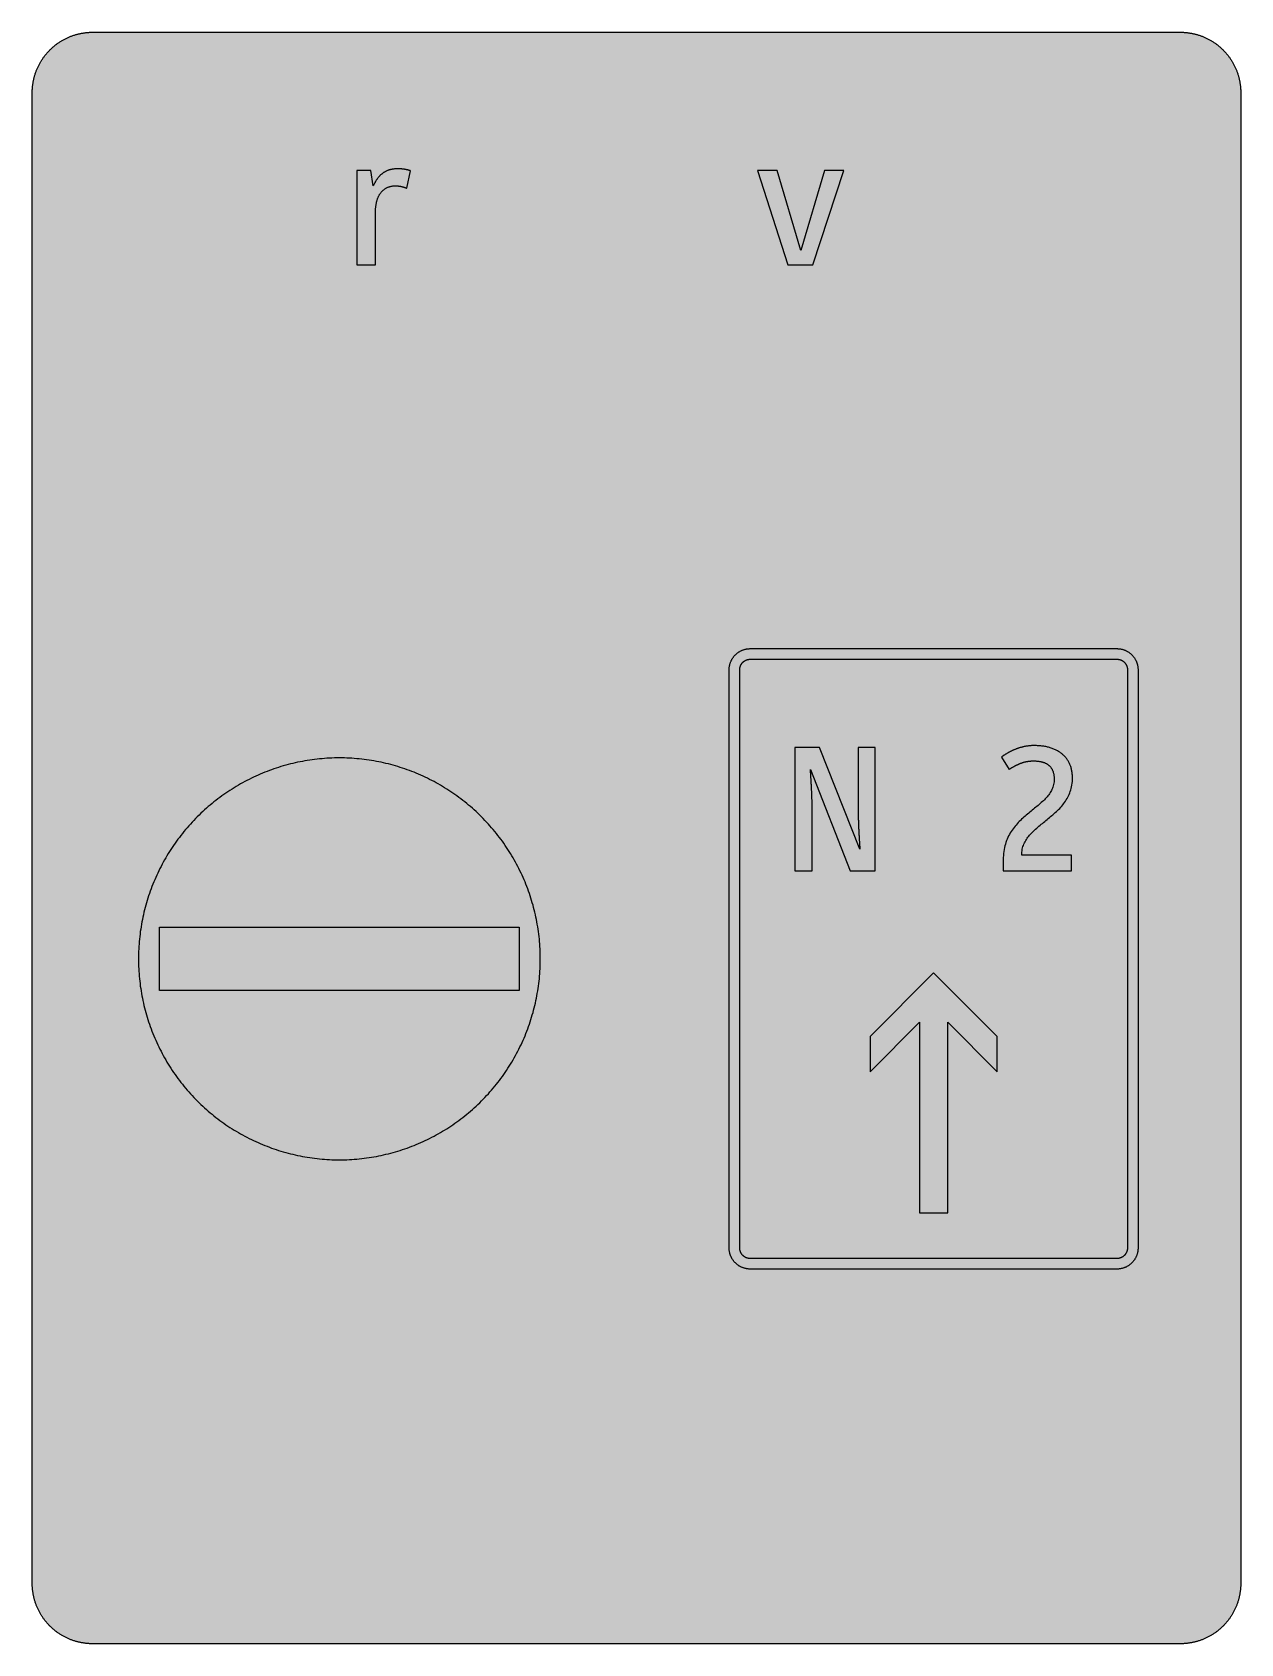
# Model space of a CAD drawing. Header units: millimetres. Extents: x 0 to 423, y 0 to 564.
import ezdxf

# ---------------------------------------------------------------- set-up
doc = ezdxf.new("R2010")
doc.units = ezdxf.units.MM

msp = doc.modelspace()

# ---------------------------------------------------------------- hatches: boundary and pattern name
for color, points in [(254, [(21.2189, 0.0537), (20.955, 0.0533), (20.6934, 0.0584), (20.4292, 0.066), (20.1676, 0.0787), (19.906, 0.094), (19.6469, 0.1118), (19.3853, 0.1321), (19.1262, 0.1549), (18.8671, 0.1829), (18.608, 0.2134), (18.349, 0.2464), (18.0924, 0.2845), (17.8359, 0.3251), (17.5793, 0.3683), (17.3253, 0.414), (17.0688, 0.4623), (16.8148, 0.5156), (16.5633, 0.5715), (16.3093, 0.6299), (16.0579, 0.6909), (15.809, 0.7544), (15.56, 0.823), (15.3111, 0.8941), (15.0622, 0.9677), (14.8158, 1.0439), (14.5694, 1.1227), (14.3256, 1.2065), (14.0818, 1.2903), (13.8379, 1.3792), (13.5966, 1.4707), (13.3579, 1.5672), (13.1191, 1.6637), (12.8803, 1.7628), (12.6441, 1.8669), (12.4079, 1.9736), (12.1742, 2.0803), (11.9405, 2.192), (11.7094, 2.3089), (11.4808, 2.4257), (11.2522, 2.5451), (11.0236, 2.6695), (10.7975, 2.794), (10.574, 2.9235), (10.3505, 3.0556), (10.1295, 3.1877), (9.9111, 3.3249), (9.6926, 3.4646), (9.4742, 3.6068), (9.2608, 3.7541), (9.0475, 3.9014), (8.8341, 4.0513), (8.6258, 4.2037), (8.4176, 4.3612), (8.2118, 4.5187), (8.0061, 4.6812), (7.8029, 4.8438), (7.6022, 5.0114), (7.4041, 5.1816), (7.206, 5.3518), (7.0129, 5.527), (6.8174, 5.7048), (6.6269, 5.8826), (6.4389, 6.0655), (6.2509, 6.2509), (6.0655, 6.4389), (5.8852, 6.6269), (5.7048, 6.8174), (5.527, 7.0104), (5.3518, 7.206), (5.1816, 7.4041), (5.0114, 7.6022), (4.8463, 7.8029), (4.6812, 8.0061), (4.5187, 8.2118), (4.3612, 8.4176), (4.2062, 8.6258), (4.0513, 8.8341), (3.9014, 9.0475), (3.7541, 9.2608), (3.6068, 9.4742), (3.4646, 9.6926), (3.3249, 9.9085), (3.1877, 10.1295), (3.0556, 10.3505), (2.9235, 10.574), (2.794, 10.7975), (2.6695, 11.0236), (2.5451, 11.2522), (2.4257, 11.4808), (2.3063, 11.7094), (2.192, 11.9405), (2.0803, 12.1742), (1.971, 12.4079), (1.8669, 12.6441), (1.7628, 12.8803), (1.6637, 13.1191), (1.5646, 13.3579), (1.4707, 13.5966), (1.3792, 13.8379), (1.2903, 14.0818), (1.2065, 14.3256), (1.1227, 14.5694), (1.0439, 14.8158), (0.9652, 15.0622), (0.8915, 15.3111), (0.823, 15.56), (0.7544, 15.809), (0.6883, 16.0604), (0.6274, 16.3119), (0.569, 16.5633), (0.5131, 16.8148), (0.4623, 17.0688), (0.4115, 17.3253), (0.3658, 17.5793), (0.3226, 17.8359), (0.2819, 18.0924), (0.2464, 18.3515), (0.2134, 18.608), (0.1829, 18.8671), (0.1549, 19.1262), (0.1295, 19.3878), (0.1092, 19.6469), (0.0914, 19.9085), (0.0762, 20.1701), (0.066, 20.4318), (0.0584, 20.6934), (0.0533, 20.955), (0.0508, 21.2192), (0.0522, 543.3314), (0.0533, 543.593), (0.0584, 543.8546), (0.066, 544.1188), (0.0762, 544.3804), (0.0914, 544.642), (0.1092, 544.9011), (0.1295, 545.1627), (0.1549, 545.4218), (0.1829, 545.6809), (0.2134, 545.94), (0.2464, 546.1991), (0.2819, 546.4556), (0.3226, 546.7121), (0.3658, 546.9687), (0.4115, 547.2227), (0.4623, 547.4792), (0.5131, 547.7332), (0.569, 547.9847), (0.6274, 548.2387), (0.6883, 548.4876), (0.7544, 548.7391), (0.823, 548.988), (0.8915, 549.2369), (0.9652, 549.4858), (1.0439, 549.7322), (1.1227, 549.9786), (1.2065, 550.2224), (1.2903, 550.4663), (1.3792, 550.7076), (1.4707, 550.9489), (1.5646, 551.1902), (1.6637, 551.4289), (1.7628, 551.6677), (1.8669, 551.9039), (1.971, 552.1401), (2.0803, 552.3738), (2.192, 552.6049), (2.3063, 552.8386), (2.4257, 553.0672), (2.5451, 553.2958), (2.6695, 553.5244), (2.794, 553.7505), (2.9235, 553.974), (3.0556, 554.1975), (3.1877, 554.4185), (3.3249, 554.6369), (3.4646, 554.8554), (3.6068, 555.0738), (3.7541, 555.2872), (3.9014, 555.5005), (4.0513, 555.7114), (4.2062, 555.9222), (4.3612, 556.1305), (4.5187, 556.3362), (4.6812, 556.5419), (4.8463, 556.7451), (5.0114, 556.9458), (5.1816, 557.1439), (5.3518, 557.342), (5.527, 557.5351), (5.7048, 557.7281), (5.8852, 557.9212), (6.0655, 558.1091), (6.2509, 558.2971), (6.4389, 558.4825), (6.6269, 558.6628), (6.8174, 558.8432), (7.0129, 559.021), (7.206, 559.1937), (7.4041, 559.3664), (7.6022, 559.5366), (7.8029, 559.7017), (8.0061, 559.8668), (8.2118, 560.0268), (8.4176, 560.1868), (8.6258, 560.3418), (8.8341, 560.4967), (9.0475, 560.6466), (9.2608, 560.7939), (9.4742, 560.9387), (9.6926, 561.0835), (9.9111, 561.2232), (10.1295, 561.3603), (10.3505, 561.4924), (10.574, 561.6245), (10.7975, 561.754), (11.0236, 561.8785), (11.2522, 562.0029), (11.4808, 562.1223), (11.7094, 562.2392), (11.9405, 562.356), (12.1742, 562.4678), (12.4079, 562.5744), (12.6441, 562.6811), (12.8803, 562.7853), (13.1191, 562.8843), (13.3579, 562.9834), (13.5966, 563.0774), (13.8379, 563.1688), (14.0818, 563.2577), (14.3256, 563.3415), (14.5694, 563.4253), (14.8158, 563.5041), (15.0622, 563.5803), (15.3111, 563.6539), (15.56, 563.7251), (15.809, 563.7936), (16.0579, 563.8571), (16.3093, 563.9206), (16.5633, 563.9791), (16.8148, 564.0349), (17.0688, 564.0857), (17.3253, 564.1365), (17.5793, 564.1823), (17.8359, 564.2254), (18.0924, 564.2635), (18.349, 564.3016), (18.608, 564.3347), (18.8671, 564.3651), (19.1262, 564.3931), (19.3853, 564.4185), (19.6469, 564.4388), (19.906, 564.4566), (20.1676, 564.4718), (20.4292, 564.482), (20.6934, 564.4896), (20.955, 564.4947), (21.2166, 564.4972), (402.2189, 564.4981), (402.4808, 564.4947), (402.7424, 564.4896), (403.0066, 564.482), (403.2682, 564.4718), (403.5298, 564.4566), (403.7889, 564.4388), (404.0505, 564.4185), (404.3096, 564.3931), (404.5687, 564.3651), (404.8277, 564.3347), (405.0868, 564.3016), (405.3434, 564.2635), (405.5999, 564.2254), (405.8564, 564.1823), (406.113, 564.1365), (406.367, 564.0857), (406.621, 564.0349), (406.875, 563.9791), (407.1264, 563.9206), (407.3779, 563.8571), (407.6268, 563.7936), (407.8783, 563.7251), (408.1272, 563.6539), (408.3736, 563.5803), (408.62, 563.5041), (408.8663, 563.4253), (409.1102, 563.3415), (409.354, 563.2577), (409.5979, 563.1688), (409.8392, 563.0774), (410.0805, 562.9834), (410.3192, 562.8843), (410.5554, 562.7853), (410.7942, 562.6811), (411.0279, 562.5744), (411.2616, 562.4678), (411.4952, 562.356), (411.7264, 562.2392), (411.9575, 562.1223), (412.1861, 562.0029), (412.4122, 561.8785), (412.6382, 561.754), (412.8643, 561.6245), (413.0853, 561.4924), (413.3063, 561.3603), (413.5272, 561.2232), (413.7457, 561.0835), (413.9616, 560.9387), (414.1775, 560.7939), (414.3908, 560.6466), (414.6017, 560.4967), (414.8125, 560.3418), (415.0208, 560.1868), (415.2265, 560.0268), (415.4297, 559.8668), (415.6329, 559.7017), (415.8336, 559.5366), (416.0342, 559.3664), (416.2298, 559.1937), (416.4254, 559.021), (416.6184, 558.8432), (416.8089, 558.6628), (416.9994, 558.4825), (417.1848, 558.2971), (417.3703, 558.1091), (417.5531, 557.9212), (417.7335, 557.7281), (417.9087, 557.5351), (418.084, 557.342), (418.2567, 557.1439), (418.4244, 556.9458), (418.592, 556.7451), (418.7546, 556.5419), (418.9171, 556.3362), (419.0746, 556.1305), (419.2321, 555.9222), (419.3845, 555.7114), (419.5369, 555.5005), (419.6842, 555.2872), (419.829, 555.0738), (419.9712, 554.8554), (420.1109, 554.6369), (420.2481, 554.4185), (420.3827, 554.1975), (420.5148, 553.974), (420.6418, 553.7505), (420.7688, 553.5244), (420.8907, 553.2958), (421.0126, 553.0672), (421.1295, 552.8386), (421.2438, 552.6049), (421.3555, 552.3738), (421.4647, 552.1401), (421.5689, 551.9039), (421.673, 551.6677), (421.7746, 551.4289), (421.8711, 551.1902), (421.9651, 550.9489), (422.0566, 550.7076), (422.1455, 550.4663), (422.2318, 550.2224), (422.3131, 549.9786), (422.3918, 549.7322), (422.4706, 549.4858), (422.5442, 549.2369), (422.6128, 548.988), (422.6814, 548.7391), (422.7449, 548.4876), (422.8084, 548.2387), (422.8668, 547.9847), (422.9227, 547.7332), (422.9735, 547.4792), (423.0243, 547.2227), (423.07, 546.9687), (423.1132, 546.7121), (423.1513, 546.4556), (423.1894, 546.1991), (423.2224, 545.94), (423.2529, 545.6809), (423.2808, 545.4218), (423.3037, 545.1627), (423.3266, 544.9011), (423.3443, 544.642), (423.357, 544.3804), (423.3697, 544.1188), (423.3774, 543.8546), (423.3824, 543.593), (423.385, 543.3314), (423.3855, 21.2203), (423.3824, 20.955), (423.3774, 20.6934), (423.3697, 20.4318), (423.357, 20.1701), (423.3443, 19.9085), (423.3266, 19.6469), (423.3037, 19.3878), (423.2808, 19.1262), (423.2529, 18.8671), (423.2224, 18.608), (423.1894, 18.3515), (423.1513, 18.0924), (423.1132, 17.8359), (423.07, 17.5793), (423.0243, 17.3253), (422.9735, 17.0688), (422.9227, 16.8148), (422.8668, 16.5633), (422.8084, 16.3119), (422.7449, 16.0604), (422.6814, 15.809), (422.6128, 15.56), (422.5442, 15.3111), (422.4706, 15.0622), (422.3918, 14.8158), (422.3131, 14.5694), (422.2318, 14.3256), (422.1455, 14.0818), (422.0566, 13.8379), (421.9651, 13.5966), (421.8711, 13.3579), (421.7746, 13.1191), (421.673, 12.8803), (421.5689, 12.6441), (421.4647, 12.4079), (421.3555, 12.1742), (421.2438, 11.9405), (421.1295, 11.7094), (421.0126, 11.4808), (420.8907, 11.2522), (420.7688, 11.0236), (420.6418, 10.7975), (420.5148, 10.574), (420.3827, 10.3505), (420.2481, 10.1295), (420.1109, 9.9085), (419.9712, 9.6926), (419.829, 9.4742), (419.6842, 9.2608), (419.5369, 9.0475), (419.3845, 8.8341), (419.2321, 8.6258), (419.0746, 8.4176), (418.9171, 8.2118), (418.7546, 8.0061), (418.592, 7.8029), (418.4244, 7.6022), (418.2567, 7.4041), (418.084, 7.206), (417.9087, 7.0104), (417.7335, 6.8174), (417.5531, 6.6269), (417.3703, 6.4389), (417.1848, 6.2509), (416.9994, 6.0655), (416.8089, 5.8826), (416.6184, 5.7048), (416.4254, 5.527), (416.2298, 5.3518), (416.0342, 5.1816), (415.8336, 5.0114), (415.6329, 4.8438), (415.4297, 4.6812), (415.2265, 4.5187), (415.0208, 4.3612), (414.8125, 4.2037), (414.6017, 4.0513), (414.3908, 3.9014), (414.1775, 3.7541), (413.9616, 3.6068), (413.7457, 3.4646), (413.5272, 3.3249), (413.3063, 3.1877), (413.0853, 3.0556), (412.8643, 2.9235), (412.6382, 2.794), (412.4122, 2.6695), (412.1861, 2.5451), (411.9575, 2.4257), (411.7264, 2.3089), (411.4952, 2.192), (411.2616, 2.0803), (411.0279, 1.9736), (410.7942, 1.8669), (410.5554, 1.7628), (410.3192, 1.6637), (410.0805, 1.5672), (409.8392, 1.4707), (409.5979, 1.3792), (409.354, 1.2903), (409.1102, 1.2065), (408.8663, 1.1227), (408.62, 1.0439), (408.3736, 0.9677), (408.1272, 0.8941), (407.8783, 0.823), (407.6268, 0.7544), (407.3779, 0.6909), (407.1264, 0.6299), (406.875, 0.5715), (406.621, 0.5156), (406.367, 0.4623), (406.113, 0.414), (405.8564, 0.3683), (405.5999, 0.3251), (405.3434, 0.2845), (405.0868, 0.2464), (404.8277, 0.2134), (404.5687, 0.1829), (404.3096, 0.1549), (404.0505, 0.1321), (403.7889, 0.1118), (403.5298, 0.094), (403.2682, 0.0787), (403.0066, 0.066), (402.7424, 0.0584), (402.4808, 0.0533), (402.2166, 0.0533)]), (59, [(127.2716, 510.691), (127.3353, 510.6899), (127.4013, 510.6899), (127.4648, 510.6873), (127.5283, 510.6873), (127.5944, 510.6848), (127.6579, 510.6822), (127.7214, 510.6797), (127.7823, 510.6772), (127.8458, 510.6746), (127.9093, 510.6721), (127.9703, 510.667), (128.0338, 510.6619), (128.0947, 510.6568), (128.1557, 510.6518), (128.2192, 510.6467), (128.2802, 510.6416), (128.3411, 510.634), (128.4021, 510.6289), (128.463, 510.6213), (128.524, 510.6137), (128.5824, 510.606), (128.6434, 510.5984), (128.7043, 510.5883), (128.7653, 510.5806), (128.8263, 510.5705), (128.8847, 510.5603), (128.9456, 510.5502), (129.0066, 510.54), (129.065, 510.5273), (129.126, 510.5171), (129.1869, 510.5044), (129.2479, 510.4917), (129.3063, 510.479), (129.3673, 510.4663), (129.4282, 510.4511), (129.4892, 510.4384), (129.5476, 510.4232), (129.6086, 510.4079), (129.6695, 510.3927), (129.7305, 510.3774), (129.7915, 510.3597), (129.855, 510.3444), (129.9159, 510.3266), (129.9769, 510.3089), (130.0378, 510.2911), (130.1013, 510.2733), (130.1623, 510.2555), (130.2258, 510.2352), (130.2893, 510.2149), (130.3528, 510.1946), (130.4163, 510.1742), (130.4798, 510.1539), (130.5433, 510.1311), (130.6068, 510.1107), (130.6728, 510.0879), (130.7363, 510.065), (130.8024, 510.0422), (130.8684, 510.0168), (130.9345, 509.9939), (131.0005, 509.9685), (131.0665, 509.9431), (131.1351, 509.9177), (131.2012, 509.8923), (131.2697, 509.8669), (132.606, 515.9622), (132.5423, 515.9781), (132.4813, 515.9959), (132.4178, 516.0137), (132.3569, 516.0315), (132.2959, 516.0493), (132.2349, 516.067), (132.174, 516.0823), (132.113, 516.1001), (132.0521, 516.1178), (131.9936, 516.1331), (131.9327, 516.1509), (131.8717, 516.1661), (131.8108, 516.1839), (131.7498, 516.1991), (131.6888, 516.2144), (131.6279, 516.2321), (131.5669, 516.2474), (131.506, 516.2626), (131.445, 516.2779), (131.384, 516.2931), (131.3231, 516.3058), (131.2596, 516.321), (131.1961, 516.3363), (131.1351, 516.349), (131.0716, 516.3642), (131.0081, 516.3769), (130.9421, 516.3896), (130.8786, 516.4023), (130.8125, 516.4176), (130.7465, 516.4277), (130.6805, 516.4404), (130.6119, 516.4531), (130.5433, 516.4658), (130.4747, 516.476), (130.4061, 516.4887), (130.335, 516.4988), (130.2639, 516.509), (130.1928, 516.5192), (130.1191, 516.5293), (130.0455, 516.5395), (129.9693, 516.5496), (129.8956, 516.5573), (129.8169, 516.5649), (129.7407, 516.575), (129.6594, 516.5827), (129.5806, 516.5903), (129.4994, 516.5979), (129.4155, 516.603), (129.3317, 516.6106), (129.2479, 516.6157), (129.1615, 516.6233), (129.0726, 516.6284), (128.9837, 516.6335), (128.8948, 516.636), (128.8034, 516.6411), (128.7094, 516.6462), (128.6129, 516.6487), (128.5189, 516.6512), (128.4199, 516.6538), (128.3208, 516.6563), (128.2192, 516.6563), (128.1151, 516.6589), (128.0109, 516.6589), (127.9042, 516.6589), (127.6985, 516.6563), (127.4953, 516.6512), (127.2921, 516.6436), (127.094, 516.6284), (126.8984, 516.6131), (126.7054, 516.5928), (126.5174, 516.5674), (126.3294, 516.542), (126.144, 516.509), (125.9611, 516.476), (125.7833, 516.4379), (125.6055, 516.3972), (125.4328, 516.3515), (125.2601, 516.3058), (125.0925, 516.255), (124.9248, 516.1991), (124.7623, 516.1432), (124.5997, 516.0823), (124.4422, 516.0188), (124.2847, 515.9527), (124.1323, 515.8842), (123.9799, 515.8105), (123.8301, 515.7368), (123.6853, 515.6581), (123.5405, 515.5768), (123.3983, 515.493), (123.2586, 515.4066), (123.1214, 515.3177), (122.9868, 515.2263), (122.8547, 515.1323), (122.7226, 515.0358), (122.5956, 514.9367), (122.4686, 514.8351), (122.3442, 514.731), (122.2223, 514.6243), (122.1029, 514.5151), (121.986, 514.4059), (121.8692, 514.2916), (121.7574, 514.1747), (121.6457, 514.0579), (121.5365, 513.9385), (121.4272, 513.8166), (121.3231, 513.6921), (121.219, 513.5651), (121.1174, 513.4381), (121.0183, 513.3086), (120.9192, 513.1765), (120.8227, 513.0419), (120.7287, 512.9073), (120.6373, 512.7701), (120.5459, 512.6304), (120.457, 512.4907), (120.3706, 512.3485), (120.2868, 512.2037), (120.203, 512.0589), (120.1191, 511.9116), (120.0404, 511.7643), (119.9617, 511.6144), (119.8855, 511.4646), (119.8093, 511.3122), (119.7356, 511.1572), (119.6619, 511.0023), (119.5934, 510.8473), (119.5222, 510.6899), (118.6988, 516.0254), (113.8093, 516.0254), (113.8093, 483.0064), (120.2863, 483.0064), (120.2863, 501.4211), (120.2868, 501.6602), (120.2919, 501.8989), (120.2995, 502.1351), (120.3096, 502.3714), (120.3223, 502.605), (120.3401, 502.8362), (120.3579, 503.0673), (120.3808, 503.2959), (120.4087, 503.5194), (120.4366, 503.743), (120.4697, 503.9665), (120.5052, 504.1849), (120.5433, 504.4008), (120.5865, 504.6167), (120.6322, 504.8275), (120.6805, 505.0384), (120.7313, 505.2441), (120.7872, 505.4498), (120.8456, 505.6505), (120.9065, 505.8486), (120.9726, 506.0442), (121.0412, 506.2372), (121.1148, 506.4252), (121.1885, 506.6132), (121.2672, 506.796), (121.351, 506.9764), (121.4374, 507.1516), (121.5263, 507.3269), (121.6203, 507.4945), (121.7168, 507.6622), (121.8159, 507.8247), (121.92, 507.9822), (122.0267, 508.1372), (122.1384, 508.2896), (122.2527, 508.4369), (122.3721, 508.5817), (122.494, 508.7188), (122.621, 508.856), (122.7506, 508.9855), (122.8827, 509.1125), (123.0198, 509.2344), (123.1621, 509.3538), (123.3068, 509.4656), (123.4567, 509.5748), (123.6091, 509.6789), (123.764, 509.7805), (123.9241, 509.8745), (124.0892, 509.9634), (124.2568, 510.0498), (124.4295, 510.1311), (124.6073, 510.2047), (124.7877, 510.2758), (124.9705, 510.3393), (125.1585, 510.4003), (125.3515, 510.4536), (125.5471, 510.5019), (125.7478, 510.5451), (125.9535, 510.5832), (126.1618, 510.6162), (126.3752, 510.6416), (126.5936, 510.6619), (126.8146, 510.6772), (127.0406, 510.6873), (127.2692, 510.6899)]), (59, [(284.3071, 516.0254), (277.5754, 516.0254), (269.2576, 488.0857), (261.0033, 516.0254), (254.0811, 516.0254), (264.7488, 483.0064), (273.4483, 483.0064)]), (59, [(251.5828, 131.287), (251.3914, 131.2875), (251.2009, 131.2951), (251.0104, 131.3078), (250.825, 131.3231), (250.637, 131.3459), (250.4542, 131.3713), (250.2713, 131.4018), (250.0884, 131.4374), (249.9081, 131.4755), (249.7303, 131.5187), (249.5525, 131.5669), (249.3797, 131.6177), (249.2045, 131.6736), (249.0343, 131.7346), (248.8641, 131.8006), (248.699, 131.8666), (248.5339, 131.9403), (248.3688, 132.0165), (248.2088, 132.0952), (248.0513, 132.1791), (247.8938, 132.268), (247.7389, 132.3569), (247.589, 132.4534), (247.4392, 132.5499), (247.2919, 132.6515), (247.1496, 132.7582), (247.0074, 132.8649), (246.8702, 132.9766), (246.7331, 133.0909), (246.601, 133.2103), (246.4714, 133.3297), (246.3419, 133.4541), (246.22, 133.5811), (246.0981, 133.7132), (245.9787, 133.8453), (245.8644, 133.9799), (245.7526, 134.1196), (245.6459, 134.2619), (245.5393, 134.4041), (245.4377, 134.5514), (245.3411, 134.7013), (245.2446, 134.8511), (245.1557, 135.0061), (245.0668, 135.161), (244.983, 135.321), (244.9043, 135.4811), (244.8281, 135.6436), (244.7544, 135.8087), (244.6858, 135.9764), (244.6223, 136.1465), (244.5614, 136.3167), (244.5055, 136.4894), (244.4547, 136.6647), (244.4064, 136.8425), (244.3632, 137.0203), (244.3226, 137.2006), (244.2896, 137.3835), (244.2591, 137.5664), (244.2337, 137.7493), (244.2108, 137.9372), (244.1956, 138.1227), (244.1829, 138.3132), (244.1753, 138.5037), (244.1727, 138.6942), (244.1744, 341.1897), (244.1753, 341.3785), (244.1829, 341.569), (244.1956, 341.7595), (244.2108, 341.945), (244.2337, 342.1329), (244.2591, 342.3158), (244.2896, 342.4987), (244.3226, 342.6816), (244.3632, 342.8619), (244.4064, 343.0397), (244.4547, 343.2175), (244.5055, 343.3902), (244.5614, 343.5655), (244.6223, 343.7357), (244.6858, 343.9058), (244.7544, 344.0709), (244.8281, 344.236), (244.9043, 344.4011), (244.983, 344.5612), (245.0668, 344.7186), (245.1557, 344.8761), (245.2446, 345.0311), (245.3411, 345.1809), (245.4377, 345.3308), (245.5393, 345.4781), (245.6459, 345.6203), (245.7526, 345.7626), (245.8644, 345.8997), (245.9787, 346.0369), (246.0981, 346.169), (246.22, 346.2985), (246.3419, 346.4281), (246.4714, 346.55), (246.601, 346.6719), (246.7331, 346.7913), (246.8702, 346.9056), (247.0074, 347.0173), (247.1496, 347.124), (247.2919, 347.2307), (247.4392, 347.3323), (247.589, 347.4288), (247.7389, 347.5253), (247.8938, 347.6142), (248.0513, 347.7031), (248.2088, 347.787), (248.3688, 347.8657), (248.5339, 347.9419), (248.699, 348.0156), (248.8641, 348.0841), (249.0343, 348.1476), (249.2045, 348.2086), (249.3797, 348.2645), (249.5525, 348.3153), (249.7303, 348.3635), (249.9081, 348.4067), (250.0884, 348.4474), (250.2713, 348.4804), (250.4542, 348.5109), (250.637, 348.5363), (250.825, 348.5591), (251.0104, 348.5744), (251.2009, 348.5871), (251.3914, 348.5947), (251.5819, 348.5972), (379.9939, 348.5981), (380.1847, 348.5947), (380.3752, 348.5871), (380.5631, 348.5744), (380.7511, 348.5591), (380.9365, 348.5363), (381.1219, 348.5109), (381.3048, 348.4804), (381.4851, 348.4474), (381.6655, 348.4067), (381.8433, 348.3635), (382.0211, 348.3153), (382.1963, 348.2645), (382.3691, 348.2086), (382.5392, 348.1476), (382.7094, 348.0841), (382.8771, 348.0156), (383.0422, 347.9419), (383.2047, 347.8657), (383.3647, 347.787), (383.5248, 347.7031), (383.6797, 347.6142), (383.8346, 347.5253), (383.987, 347.4288), (384.1344, 347.3323), (384.2817, 347.2307), (384.4265, 347.124), (384.5662, 347.0173), (384.7059, 346.9056), (384.8405, 346.7913), (384.9751, 346.6719), (385.1046, 346.55), (385.2316, 346.4281), (385.3561, 346.2985), (385.478, 346.169), (385.5949, 346.0369), (385.7092, 345.8997), (385.8209, 345.7626), (385.9301, 345.6203), (386.0343, 345.4781), (386.1359, 345.3308), (386.2349, 345.1809), (386.3289, 345.0311), (386.4204, 344.8761), (386.5067, 344.7186), (386.5905, 344.5612), (386.6718, 344.4011), (386.7455, 344.236), (386.8191, 344.0709), (386.8877, 343.9058), (386.9512, 343.7357), (387.0122, 343.5655), (387.0681, 343.3902), (387.1189, 343.2175), (387.1671, 343.0397), (387.2103, 342.8619), (387.2509, 342.6816), (387.2865, 342.4987), (387.3144, 342.3158), (387.3424, 342.1329), (387.3627, 341.945), (387.3805, 341.7595), (387.3906, 341.569), (387.3983, 341.3785), (387.4008, 341.188), (387.4022, 138.6953), (387.3983, 138.5037), (387.3906, 138.3132), (387.3805, 138.1227), (387.3627, 137.9372), (387.3424, 137.7493), (387.3144, 137.5664), (387.2865, 137.3835), (387.2509, 137.2006), (387.2103, 137.0203), (387.1671, 136.8425), (387.1189, 136.6647), (387.0681, 136.4894), (387.0122, 136.3167), (386.9512, 136.1465), (386.8877, 135.9764), (386.8191, 135.8087), (386.7455, 135.6436), (386.6718, 135.4811), (386.5905, 135.321), (386.5067, 135.161), (386.4204, 135.0061), (386.3289, 134.8511), (386.2349, 134.7013), (386.1359, 134.5514), (386.0343, 134.4041), (385.9301, 134.2619), (385.8209, 134.1196), (385.7092, 133.9799), (385.5949, 133.8453), (385.478, 133.7132), (385.3561, 133.5811), (385.2316, 133.4541), (385.1046, 133.3297), (384.9751, 133.2103), (384.8405, 133.0909), (384.7059, 132.9766), (384.5662, 132.8649), (384.4265, 132.7582), (384.2817, 132.6515), (384.1344, 132.5499), (383.987, 132.4534), (383.8346, 132.3569), (383.6797, 132.268), (383.5248, 132.1791), (383.3647, 132.0952), (383.2047, 132.0165), (383.0422, 131.9403), (382.8771, 131.8666), (382.7094, 131.8006), (382.5392, 131.7346), (382.3691, 131.6736), (382.1963, 131.6177), (382.0211, 131.5669), (381.8433, 131.5187), (381.6655, 131.4755), (381.4851, 131.4374), (381.3048, 131.4018), (381.1219, 131.3713), (380.9365, 131.3459), (380.7511, 131.3231), (380.5631, 131.3078), (380.3752, 131.2951), (380.1847, 131.2875), (379.9916, 131.285)]), (40, [(251.5828, 134.9912), (251.4854, 134.9908), (251.3914, 134.9959), (251.2974, 135.001), (251.2035, 135.0086), (251.1095, 135.0188), (251.018, 135.0315), (250.9266, 135.0467), (250.8352, 135.0645), (250.7463, 135.0848), (250.6574, 135.1077), (250.5685, 135.1305), (250.4796, 135.1559), (250.3932, 135.1839), (250.3094, 135.2144), (250.223, 135.2474), (250.1392, 135.2804), (250.0579, 135.316), (249.9766, 135.3541), (249.8954, 135.3947), (249.8166, 135.4379), (249.7379, 135.4811), (249.6617, 135.5268), (249.5855, 135.5725), (249.5118, 135.6233), (249.4382, 135.6741), (249.3645, 135.7249), (249.2959, 135.7808), (249.2248, 135.8367), (249.1588, 135.8925), (249.0902, 135.951), (249.0267, 136.0119), (248.9632, 136.0754), (248.8997, 136.1389), (248.8387, 136.2024), (248.7803, 136.2685), (248.7244, 136.337), (248.6685, 136.4056), (248.6127, 136.4767), (248.5619, 136.5504), (248.5111, 136.6215), (248.4603, 136.6977), (248.4145, 136.7739), (248.3688, 136.8501), (248.3256, 136.9289), (248.2825, 137.0076), (248.2418, 137.0889), (248.2037, 137.1702), (248.1682, 137.2514), (248.1351, 137.3353), (248.1021, 137.4191), (248.0716, 137.5054), (248.0437, 137.5918), (248.0183, 137.6807), (247.9929, 137.7671), (247.9726, 137.8585), (247.9523, 137.9474), (247.9345, 138.0388), (247.9192, 138.1303), (247.9065, 138.2217), (247.8964, 138.3157), (247.8888, 138.4097), (247.8811, 138.5037), (247.8786, 138.5976), (247.8786, 138.6942), (247.8786, 341.1897), (247.8786, 341.2846), (247.8811, 341.3785), (247.8888, 341.4725), (247.8964, 341.5665), (247.9065, 341.6605), (247.9192, 341.7519), (247.9345, 341.8434), (247.9523, 341.9348), (247.9726, 342.0237), (247.9929, 342.1126), (248.0183, 342.2015), (248.0437, 342.2904), (248.0716, 342.3768), (248.1021, 342.4606), (248.1351, 342.5469), (248.1682, 342.6308), (248.2037, 342.712), (248.2418, 342.7933), (248.2825, 342.8746), (248.3256, 342.9533), (248.3688, 343.0321), (248.4145, 343.1083), (248.4603, 343.1845), (248.5111, 343.2581), (248.5619, 343.3318), (248.6127, 343.4055), (248.6685, 343.474), (248.7244, 343.5452), (248.7803, 343.6112), (248.8387, 343.6798), (248.8997, 343.7433), (248.9632, 343.8068), (249.0267, 343.8703), (249.0902, 343.9312), (249.1588, 343.9897), (249.2248, 344.0455), (249.2959, 344.1014), (249.3645, 344.1573), (249.4382, 344.2081), (249.5118, 344.2589), (249.5855, 344.3097), (249.6617, 344.3554), (249.7379, 344.4011), (249.8166, 344.4443), (249.8954, 344.4875), (249.9766, 344.5281), (250.0579, 344.5662), (250.1392, 344.6018), (250.223, 344.6348), (250.3094, 344.6678), (250.3932, 344.6983), (250.4796, 344.7263), (250.5685, 344.7517), (250.6574, 344.7771), (250.7463, 344.7974), (250.8352, 344.8177), (250.9266, 344.8355), (251.018, 344.8507), (251.1095, 344.8634), (251.2035, 344.8736), (251.2974, 344.8812), (251.3914, 344.8888), (251.4854, 344.8914), (251.5819, 344.8939), (379.9939, 344.8939), (380.0881, 344.8914), (380.1821, 344.8888), (380.2786, 344.8812), (380.3726, 344.8736), (380.4641, 344.8634), (380.558, 344.8507), (380.6495, 344.8355), (380.7384, 344.8177), (380.8298, 344.7974), (380.9187, 344.7771), (381.0076, 344.7517), (381.094, 344.7263), (381.1803, 344.6983), (381.2667, 344.6678), (381.3505, 344.6348), (381.4343, 344.6018), (381.5182, 344.5662), (381.5994, 344.5281), (381.6782, 344.4875), (381.7595, 344.4443), (381.8357, 344.4011), (381.9144, 344.3554), (381.9906, 344.3097), (382.0643, 344.2589), (382.1379, 344.2081), (382.209, 344.1573), (382.2802, 344.1014), (382.3487, 344.0455), (382.4173, 343.9897), (382.4834, 343.9312), (382.5494, 343.8703), (382.6129, 343.8068), (382.6739, 343.7433), (382.7348, 343.6798), (382.7932, 343.6112), (382.8517, 343.5452), (382.9075, 343.474), (382.9609, 343.4055), (383.0142, 343.3318), (383.065, 343.2581), (383.1133, 343.1845), (383.1615, 343.1083), (383.2073, 343.0321), (383.2504, 342.9533), (383.2911, 342.8746), (383.3317, 342.7933), (383.3698, 342.712), (383.4054, 342.6308), (383.4409, 342.5469), (383.4714, 342.4606), (383.5019, 342.3768), (383.5298, 342.2904), (383.5552, 342.2015), (383.5806, 342.1126), (383.601, 342.0237), (383.6213, 341.9348), (383.6391, 341.8434), (383.6543, 341.7519), (383.667, 341.6605), (383.6772, 341.5665), (383.6848, 341.4725), (383.6924, 341.3785), (383.6949, 341.2846), (383.6975, 341.188), (383.698, 138.6953), (383.6949, 138.5976), (383.6924, 138.5037), (383.6848, 138.4097), (383.6772, 138.3157), (383.667, 138.2217), (383.6543, 138.1303), (383.6391, 138.0388), (383.6213, 137.9474), (383.601, 137.8585), (383.5806, 137.7671), (383.5552, 137.6807), (383.5298, 137.5918), (383.5019, 137.5054), (383.4714, 137.4191), (383.4409, 137.3353), (383.4054, 137.2514), (383.3698, 137.1702), (383.3317, 137.0889), (383.2911, 137.0076), (383.2504, 136.9289), (383.2073, 136.8501), (383.1615, 136.7739), (383.1133, 136.6977), (383.065, 136.6215), (383.0142, 136.5504), (382.9609, 136.4767), (382.9075, 136.4056), (382.8517, 136.337), (382.7932, 136.2685), (382.7348, 136.2024), (382.6739, 136.1389), (382.6129, 136.0754), (382.5494, 136.0119), (382.4834, 135.951), (382.4173, 135.8925), (382.3487, 135.8367), (382.2802, 135.7808), (382.209, 135.7249), (382.1379, 135.6741), (382.0643, 135.6233), (381.9906, 135.5725), (381.9144, 135.5268), (381.8357, 135.4811), (381.7595, 135.4379), (381.6782, 135.3947), (381.5994, 135.3541), (381.5182, 135.316), (381.4343, 135.2804), (381.3505, 135.2474), (381.2667, 135.2144), (381.1803, 135.1839), (381.094, 135.1559), (381.0076, 135.1305), (380.9187, 135.1077), (380.8298, 135.0848), (380.7384, 135.0645), (380.6495, 135.0467), (380.558, 135.0315), (380.4641, 135.0188), (380.3726, 135.0086), (380.2786, 135.001), (380.1821, 134.9959), (380.0881, 134.9908), (379.9916, 134.9908)]), (59, [(295.3551, 270.8106), (295.3551, 314.0259), (289.366, 314.0259), (289.366, 292.8493), (289.3644, 292.5013), (289.367, 292.1559), (289.3695, 291.8079), (289.372, 291.465), (289.3746, 291.1196), (289.3797, 290.7792), (289.3847, 290.4363), (289.3924, 290.0985), (289.3974, 289.7607), (289.4051, 289.4228), (289.4127, 289.0901), (289.4228, 288.7574), (289.4305, 288.4297), (289.4406, 288.102), (289.4508, 287.7769), (289.4609, 287.4569), (289.4711, 287.1368), (289.4838, 286.8219), (289.4965, 286.5095), (289.5067, 286.1996), (289.5194, 285.8948), (289.5346, 285.5925), (289.5473, 285.2953), (289.56, 285.0032), (289.5727, 284.7137), (289.5879, 284.4267), (289.6006, 284.1473), (289.6159, 283.8704), (289.6311, 283.5986), (289.6438, 283.3319), (289.6591, 283.0728), (289.6743, 282.8163), (289.687, 282.5648), (289.7022, 282.321), (289.7175, 282.0822), (289.7302, 281.8486), (289.7454, 281.62), (289.7581, 281.399), (289.7734, 281.1856), (289.7861, 280.9773), (289.8013, 280.7767), (289.814, 280.5811), (289.8267, 280.3931), (289.8394, 280.2128), (289.8521, 280.0401), (289.8623, 279.875), (289.875, 279.715), (289.8851, 279.5651), (289.8953, 279.4229), (289.9054, 279.2882), (289.9156, 279.1612), (289.9258, 279.0444), (289.9334, 278.9352), (289.941, 278.8336), (289.9486, 278.7421), (289.9562, 278.6583), (289.9613, 278.5872), (289.9664, 278.5212), (289.9715, 278.4678), (289.974, 278.4221), (289.9791, 278.3865), (289.9791, 278.3611), (289.9816, 278.3459), (289.9816, 278.3408), (275.8461, 314.0259), (267.141, 314.0259), (267.141, 270.8106), (273.2525, 270.8106), (273.2525, 291.9854), (273.2507, 292.2753), (273.2507, 292.5674), (273.2481, 292.8645), (273.243, 293.1617), (273.2405, 293.4614), (273.2354, 293.7637), (273.2303, 294.0685), (273.2253, 294.3733), (273.2176, 294.6781), (273.21, 294.9829), (273.2024, 295.2902), (273.1948, 295.5976), (273.1846, 295.9049), (273.1745, 296.2123), (273.1643, 296.5196), (273.1541, 296.8269), (273.144, 297.1317), (273.1313, 297.4365), (273.1211, 297.7388), (273.1084, 298.0411), (273.0957, 298.3408), (273.083, 298.6405), (273.0703, 298.9351), (273.0551, 299.2298), (273.0424, 299.5193), (273.0271, 299.8089), (273.0144, 300.0934), (272.9992, 300.3728), (272.9865, 300.6522), (272.9713, 300.9265), (272.956, 301.1957), (272.9433, 301.4599), (272.9281, 301.7215), (272.9128, 301.9781), (272.9001, 302.2295), (272.8849, 302.4759), (272.8697, 302.7172), (272.857, 302.9509), (272.8417, 303.1795), (272.829, 303.403), (272.8163, 303.6189), (272.8036, 303.8297), (272.7884, 304.0329), (272.7782, 304.2285), (272.7655, 304.4165), (272.7528, 304.5993), (272.7427, 304.7721), (272.73, 304.9372), (272.7198, 305.0946), (272.7096, 305.2445), (272.6995, 305.3842), (272.6919, 305.5137), (272.6817, 305.6357), (272.6741, 305.75), (272.6665, 305.8516), (272.6614, 305.9455), (272.6538, 306.0294), (272.6487, 306.1005), (272.6436, 306.164), (272.6411, 306.2148), (272.6385, 306.2554), (272.636, 306.2834), (272.6334, 306.3011), (272.6334, 306.3088), (286.5257, 270.8106)]), (59, [(350.7313, 309.2715), (350.9112, 309.2704), (351.094, 309.2653), (351.2744, 309.2628), (351.4522, 309.2552), (351.6325, 309.2475), (351.8078, 309.2348), (351.9856, 309.2221), (352.1608, 309.2069), (352.3336, 309.1891), (352.5063, 309.1688), (352.6765, 309.1459), (352.8466, 309.1231), (353.0143, 309.0951), (353.1819, 309.0647), (353.347, 309.0316), (353.5096, 308.9961), (353.6721, 308.958), (353.8296, 308.9173), (353.9871, 308.8716), (354.1446, 308.8259), (354.297, 308.7751), (354.4494, 308.7218), (354.5992, 308.6659), (354.744, 308.6049), (354.8888, 308.544), (355.031, 308.4779), (355.1707, 308.4068), (355.3079, 308.3331), (355.4451, 308.2569), (355.5771, 308.1757), (355.7041, 308.0918), (355.8311, 308.0055), (355.9556, 307.914), (356.0775, 307.8175), (356.1944, 307.7185), (356.3087, 307.6143), (356.4204, 307.5076), (356.5296, 307.3959), (356.6338, 307.279), (356.7354, 307.1597), (356.8344, 307.0352), (356.931, 306.9082), (357.0224, 306.7736), (357.1088, 306.6364), (357.1951, 306.4942), (357.2739, 306.3494), (357.3526, 306.197), (357.4237, 306.0395), (357.4948, 305.8795), (357.5583, 305.7144), (357.6193, 305.5442), (357.6777, 305.369), (357.7285, 305.1886), (357.7793, 305.0007), (357.8225, 304.8102), (357.8631, 304.6146), (357.8987, 304.4139), (357.9292, 304.2056), (357.9546, 303.9948), (357.9774, 303.7764), (357.9927, 303.5529), (358.0054, 303.3243), (358.013, 303.0906), (358.0155, 302.8493), (358.0028, 302.3667), (357.9647, 301.8968), (357.9012, 301.4396), (357.8149, 300.9951), (357.7057, 300.5607), (357.5761, 300.1366), (357.4212, 299.7225), (357.2485, 299.3187), (357.0554, 298.9224), (356.8446, 298.5364), (356.616, 298.1579), (356.3696, 297.7845), (356.1055, 297.4188), (355.8286, 297.0606), (355.534, 296.7076), (355.2292, 296.357), (354.9091, 296.0141), (354.5764, 295.6738), (354.2309, 295.3385), (353.8779, 295.0032), (353.5121, 294.6705), (353.1413, 294.3428), (352.7577, 294.0126), (352.3691, 293.685), (351.9754, 293.3573), (351.5741, 293.0271), (351.1677, 292.6969), (350.7588, 292.3667), (350.3447, 292.0314), (349.9307, 291.6961), (349.5116, 291.3558), (349.0951, 291.0129), (348.676, 290.6649), (348.2594, 290.3118), (347.8428, 289.9512), (347.4314, 289.5879), (347.0199, 289.2171), (346.6135, 288.8361), (346.2147, 288.45), (345.8185, 288.0563), (345.4298, 287.6525), (345.0488, 287.2384), (344.6755, 286.8168), (344.3122, 286.3825), (343.9566, 285.938), (343.6137, 285.4808), (343.281, 285.0134), (342.961, 284.5308), (342.6536, 284.0355), (342.3615, 283.5275), (342.0821, 283.0043), (341.8205, 282.4658), (341.5741, 281.9121), (341.343, 281.3431), (341.1322, 280.7564), (340.9391, 280.1518), (340.7664, 279.5321), (340.614, 278.892), (340.4819, 278.2341), (340.3727, 277.5534), (340.2863, 276.8575), (340.2228, 276.1386), (340.1847, 275.397), (340.172, 274.635), (340.1741, 270.8106), (364.0667, 270.8106), (364.0667, 276.3048), (346.6564, 276.3048), (346.6668, 276.827), (346.7049, 277.335), (346.7684, 277.8303), (346.8548, 278.3129), (346.964, 278.7828), (347.0935, 279.2425), (347.2459, 279.6896), (347.4187, 280.1264), (347.6117, 280.5532), (347.8225, 280.9697), (348.0511, 281.3787), (348.295, 281.7774), (348.5591, 282.1686), (348.836, 282.5521), (349.1281, 282.9281), (349.4329, 283.2964), (349.7529, 283.6621), (350.0831, 284.0203), (350.426, 284.3733), (350.7791, 284.7213), (351.1423, 285.0642), (351.5131, 285.4071), (351.8941, 285.7449), (352.2802, 286.0802), (352.6739, 286.4129), (353.0752, 286.7457), (353.4791, 287.0759), (353.888, 287.4061), (354.2995, 287.7363), (354.7135, 288.069), (355.1301, 288.4018), (355.5467, 288.7345), (355.9632, 289.0723), (356.3772, 289.4101), (356.7913, 289.7505), (357.2027, 290.0985), (357.6117, 290.4465), (358.0155, 290.8021), (358.4169, 291.1602), (358.8106, 291.526), (359.1966, 291.8968), (359.5776, 292.2753), (359.9485, 292.6613), (360.3117, 293.055), (360.6648, 293.4564), (361.0077, 293.8678), (361.3379, 294.2869), (361.6579, 294.7162), (361.9627, 295.1556), (362.2548, 295.6077), (362.5342, 296.07), (362.7958, 296.5425), (363.0397, 297.0301), (363.2683, 297.528), (363.4791, 298.0411), (363.6721, 298.5668), (363.8448, 299.1079), (363.9972, 299.6641), (364.1268, 300.2356), (364.236, 300.8249), (364.3224, 301.4269), (364.3859, 302.0492), (364.424, 302.6867), (364.4367, 303.342), (364.4316, 303.6722), (364.4214, 303.9948), (364.4036, 304.3149), (364.3782, 304.6298), (364.3452, 304.9422), (364.3046, 305.247), (364.2589, 305.5518), (364.2055, 305.849), (364.1446, 306.1437), (364.076, 306.4332), (364.0023, 306.7177), (363.9185, 306.9996), (363.8296, 307.2765), (363.7356, 307.5483), (363.6315, 307.815), (363.5248, 308.0766), (363.408, 308.3357), (363.286, 308.5897), (363.1565, 308.8386), (363.0193, 309.0824), (362.8771, 309.3212), (362.7298, 309.5574), (362.5723, 309.786), (362.4123, 310.0121), (362.2421, 310.2305), (362.0668, 310.4464), (361.8865, 310.6572), (361.6985, 310.8604), (361.5055, 311.0611), (361.3048, 311.2567), (361.0991, 311.4472), (360.8857, 311.6326), (360.6673, 311.8104), (360.4438, 311.9857), (360.2126, 312.1558), (359.9739, 312.3184), (359.7326, 312.4784), (359.4837, 312.6308), (359.2271, 312.7807), (358.968, 312.9229), (358.7013, 313.0601), (358.4296, 313.1922), (358.1502, 313.3192), (357.8657, 313.4385), (357.5761, 313.5554), (357.2815, 313.6646), (356.9818, 313.7687), (356.6744, 313.8653), (356.362, 313.9592), (356.0445, 314.0456), (355.7219, 314.1269), (355.3943, 314.2031), (355.059, 314.2717), (354.7186, 314.3352), (354.3757, 314.3936), (354.0252, 314.4444), (353.6696, 314.4901), (353.3089, 314.5307), (352.9432, 314.5638), (352.5723, 314.5917), (352.1964, 314.6146), (351.8154, 314.6298), (351.4293, 314.64), (351.0382, 314.6425), (350.8045, 314.64), (350.5733, 314.6349), (350.3422, 314.6273), (350.1136, 314.6171), (349.885, 314.6044), (349.6589, 314.5866), (349.4354, 314.5688), (349.2144, 314.546), (348.9935, 314.5206), (348.7725, 314.4926), (348.554, 314.4622), (348.3381, 314.4291), (348.1248, 314.3961), (347.9114, 314.358), (347.7006, 314.3174), (347.4898, 314.2742), (347.284, 314.231), (347.0758, 314.1853), (346.8726, 314.1345), (346.6694, 314.0837), (346.4687, 314.0304), (346.268, 313.977), (346.0699, 313.9186), (345.8743, 313.8602), (345.6813, 313.7992), (345.4883, 313.7383), (345.2978, 313.6748), (345.1098, 313.6087), (344.9218, 313.5401), (344.7364, 313.4716), (344.5535, 313.403), (344.3707, 313.3293), (344.1903, 313.2582), (344.0125, 313.182), (343.8373, 313.1083), (343.662, 313.0296), (343.4893, 312.9534), (343.3191, 312.8747), (343.1489, 312.7934), (342.9838, 312.7121), (342.8187, 312.6308), (342.6536, 312.547), (342.4936, 312.4657), (342.3336, 312.3794), (342.1761, 312.2955), (342.0212, 312.2092), (341.8662, 312.1228), (341.7138, 312.0365), (341.564, 311.9501), (341.4166, 311.8637), (341.2719, 311.7748), (341.1271, 311.6859), (340.9848, 311.5996), (340.8451, 311.5107), (340.7054, 311.4218), (340.5708, 311.3329), (340.4362, 311.244), (340.3041, 311.1551), (340.1746, 311.0687), (340.0476, 310.9798), (339.9206, 310.8909), (339.7961, 310.8046), (339.6742, 310.7157), (339.5548, 310.6293), (342.2124, 306.3088), (342.3412, 306.3875), (342.4707, 306.4688), (342.6003, 306.5475), (342.7273, 306.6263), (342.8568, 306.7025), (342.9838, 306.7812), (343.1108, 306.8549), (343.2378, 306.9311), (343.3648, 307.0047), (343.4918, 307.0784), (343.6163, 307.152), (343.7433, 307.2232), (343.8703, 307.2943), (343.9947, 307.3629), (344.1192, 307.4314), (344.2462, 307.5), (344.3707, 307.5661), (344.4951, 307.6321), (344.6221, 307.6956), (344.7466, 307.7616), (344.871, 307.8226), (344.998, 307.8836), (345.1225, 307.9445), (345.2495, 308.0055), (345.374, 308.0614), (345.501, 308.1198), (345.6254, 308.1757), (345.7524, 308.229), (345.8794, 308.2849), (346.0064, 308.3357), (346.1334, 308.3865), (346.263, 308.4373), (346.39, 308.4855), (346.5195, 308.5338), (346.649, 308.5795), (346.7786, 308.6227), (346.9081, 308.6659), (347.0402, 308.7091), (347.1697, 308.7497), (347.3018, 308.7878), (347.4339, 308.8259), (347.5685, 308.8615), (347.7031, 308.897), (347.8378, 308.93), (347.9724, 308.9631), (348.1095, 308.9935), (348.2467, 309.0215), (348.3839, 309.0494), (348.521, 309.0774), (348.6607, 309.1002), (348.803, 309.1231), (348.9452, 309.1459), (349.0874, 309.1637), (349.2297, 309.1815), (349.3745, 309.1993), (349.5218, 309.2145), (349.6666, 309.2272), (349.8164, 309.2374), (349.9663, 309.2475), (350.1161, 309.2552), (350.266, 309.2628), (350.4209, 309.2679), (350.5733, 309.2704), (350.7308, 309.2704)]), (22, [(178.0286, 239.9425), (178.021, 240.8149), (178.0057, 241.6886), (177.9778, 242.5598), (177.9397, 243.4311), (177.8914, 244.2997), (177.833, 245.1684), (177.7644, 246.032), (177.6832, 246.8982), (177.5917, 247.7592), (177.4901, 248.6203), (177.3784, 249.4788), (177.2564, 250.3348), (177.1244, 251.1882), (176.9796, 252.0391), (176.8272, 252.8875), (176.6621, 253.7358), (176.4894, 254.5791), (176.3039, 255.4224), (176.1109, 256.2606), (175.9052, 257.0963), (175.6893, 257.9294), (175.4657, 258.76), (175.2295, 259.5855), (174.9857, 260.4084), (174.7317, 261.2288), (174.465, 262.0467), (174.1907, 262.8595), (173.9062, 263.6698), (173.6115, 264.4775), (173.3093, 265.2801), (172.9943, 266.0777), (172.6717, 266.8727), (172.3365, 267.6652), (171.9936, 268.4526), (171.643, 269.2349), (171.2798, 270.0122), (170.909, 270.7869), (170.528, 271.5565), (170.1368, 272.321), (169.738, 273.0805), (169.3266, 273.8374), (168.91, 274.5892), (168.4807, 275.3335), (168.0439, 276.0751), (167.5968, 276.8117), (167.1422, 277.5407), (166.6773, 278.2672), (166.2049, 278.986), (165.7198, 279.7023), (165.2295, 280.4109), (164.7292, 281.1145), (164.2186, 281.813), (163.7005, 282.5039), (163.1721, 283.1897), (162.6362, 283.8704), (162.0901, 284.5435), (161.5364, 285.2115), (160.9725, 285.8745), (160.401, 286.5298), (159.8219, 287.1775), (159.2326, 287.8201), (158.6357, 288.4551), (158.0286, 289.085), (157.414, 289.7073), (156.7917, 290.3195), (156.1643, 290.9265), (155.5293, 291.5234), (154.8867, 292.1127), (154.2364, 292.6918), (153.5811, 293.2633), (152.9207, 293.8272), (152.2527, 294.3809), (151.5796, 294.927), (150.8989, 295.463), (150.2131, 295.9913), (149.5196, 296.5094), (148.8237, 297.02), (148.1201, 297.5204), (147.4114, 298.0131), (146.6952, 298.4957), (145.9763, 298.9682), (145.2499, 299.433), (144.5184, 299.8902), (143.7843, 300.3347), (143.0426, 300.7741), (142.2959, 301.2008), (141.5466, 301.6199), (140.7897, 302.0289), (140.0302, 302.4276), (139.2657, 302.8188), (138.496, 303.1998), (137.7213, 303.5732), (136.9416, 303.9339), (136.1592, 304.2869), (135.3744, 304.6298), (134.5819, 304.9626), (133.7869, 305.2877), (132.9893, 305.6001), (132.1867, 305.9049), (131.379, 306.1995), (130.5687, 306.484), (129.7559, 306.7583), (128.938, 307.0225), (128.1176, 307.279), (127.2946, 307.5229), (126.4666, 307.7591), (125.636, 307.9826), (124.8029, 308.1985), (123.9672, 308.4017), (123.129, 308.5973), (122.2883, 308.7802), (121.4425, 308.9554), (120.5967, 309.1205), (119.7483, 309.2729), (118.8949, 309.4152), (118.0414, 309.5498), (117.1854, 309.6717), (116.3269, 309.7835), (115.4659, 309.8851), (114.6048, 309.9765), (113.7412, 310.0553), (112.8751, 310.1264), (112.0064, 310.1848), (111.1377, 310.2331), (110.269, 310.2712), (109.3953, 310.2991), (108.5215, 310.3143), (107.6477, 310.3194), (106.774, 310.3143), (105.9002, 310.2991), (105.029, 310.2712), (104.1578, 310.2331), (103.2891, 310.1848), (102.423, 310.1264), (101.5568, 310.0553), (100.6932, 309.9765), (99.8296, 309.8851), (98.9686, 309.7835), (98.1126, 309.6717), (97.2566, 309.5498), (96.4006, 309.4152), (95.5497, 309.2729), (94.7014, 309.1205), (93.853, 308.9554), (93.0097, 308.7802), (92.169, 308.5973), (91.3282, 308.4017), (90.4926, 308.1985), (89.6595, 307.9826), (88.8314, 307.7591), (88.0034, 307.5229), (87.1804, 307.279), (86.36, 307.0225), (85.5421, 306.7583), (84.7293, 306.484), (83.9191, 306.1995), (83.1113, 305.9049), (82.3087, 305.6001), (81.5111, 305.2877), (80.7161, 304.9626), (79.9236, 304.6298), (79.1388, 304.2869), (78.3565, 303.9339), (77.5767, 303.5732), (76.802, 303.1998), (76.0324, 302.8188), (75.2678, 302.4276), (74.5084, 302.0289), (73.7514, 301.6199), (73.0021, 301.2008), (72.2554, 300.7741), (71.5137, 300.3347), (70.7796, 299.8902), (70.0481, 299.433), (69.3217, 298.9682), (68.6029, 298.4957), (67.8866, 298.0131), (67.1779, 297.5204), (66.4743, 297.02), (65.7784, 296.5094), (65.085, 295.9913), (64.3992, 295.463), (63.7184, 294.927), (63.0453, 294.3809), (62.3773, 293.8272), (61.7169, 293.2633), (61.0616, 292.6918), (60.4114, 292.1127), (59.7687, 291.5234), (59.1337, 290.9265), (58.5064, 290.3195), (57.8841, 289.7073), (57.2694, 289.085), (56.6623, 288.4551), (56.0654, 287.8201), (55.4761, 287.1775), (54.897, 286.5298), (54.3255, 285.8745), (53.7616, 285.2115), (53.2079, 284.5435), (52.6618, 283.8704), (52.1259, 283.1897), (51.5976, 282.5039), (51.0794, 281.813), (50.5689, 281.1145), (50.0685, 280.4109), (49.5757, 279.7023), (49.0931, 278.986), (48.6207, 278.2672), (48.1559, 277.5407), (47.6987, 276.8117), (47.2542, 276.0751), (46.8173, 275.3335), (46.388, 274.5892), (45.9689, 273.8374), (45.56, 273.0805), (45.1612, 272.321), (44.77, 271.5565), (44.389, 270.7869), (44.0182, 270.0122), (43.655, 269.2349), (43.3019, 268.4526), (42.959, 267.6652), (42.6263, 266.8727), (42.3037, 266.0777), (41.9887, 265.2801), (41.6839, 264.4775), (41.3893, 263.6698), (41.1048, 262.8595), (40.8305, 262.0467), (40.5663, 261.2288), (40.3123, 260.4084), (40.066, 259.5855), (39.8323, 258.76), (39.6062, 257.9294), (39.3929, 257.0963), (39.1871, 256.2606), (38.9915, 255.4224), (38.8087, 254.5791), (38.6334, 253.7358), (38.4708, 252.8875), (38.3159, 252.0391), (38.1737, 251.1882), (38.0416, 250.3348), (37.9171, 249.4788), (37.8054, 248.6203), (37.7038, 247.7592), (37.6123, 246.8982), (37.5336, 246.032), (37.4625, 245.1684), (37.404, 244.2997), (37.3558, 243.4311), (37.3177, 242.5598), (37.2897, 241.6886), (37.2745, 240.8149), (37.2694, 239.9411), (37.2745, 239.0673), (37.2897, 238.1936), (37.3177, 237.3224), (37.3558, 236.4511), (37.404, 235.5825), (37.4625, 234.7138), (37.5336, 233.8476), (37.6123, 232.984), (37.7038, 232.123), (37.8054, 231.2619), (37.9171, 230.4034), (38.0416, 229.5474), (38.1737, 228.694), (38.3159, 227.8431), (38.4708, 226.9922), (38.6334, 226.1464), (38.8087, 225.3031), (38.9915, 224.4598), (39.1871, 223.6216), (39.3929, 222.7859), (39.6062, 221.9528), (39.8323, 221.1222), (40.066, 220.2942), (40.3123, 219.4712), (40.5663, 218.6508), (40.8305, 217.8329), (41.1048, 217.0201), (41.3893, 216.2099), (41.6839, 215.4047), (41.9887, 214.6021), (42.3037, 213.802), (42.6263, 213.0069), (42.959, 212.217), (43.3019, 211.4296), (43.655, 210.6473), (44.0182, 209.8675), (44.389, 209.0953), (44.77, 208.3257), (45.1612, 207.5586), (45.56, 206.7992), (45.9689, 206.0448), (46.388, 205.293), (46.8173, 204.5462), (47.2542, 203.8071), (47.6987, 203.0705), (48.1559, 202.3389), (48.6207, 201.615), (49.0931, 200.8937), (49.5757, 200.1799), (50.0685, 199.4713), (50.5689, 198.7677), (51.0794, 198.0692), (51.5976, 197.3758), (52.1259, 196.69), (52.6618, 196.0118), (53.2079, 195.3362), (53.7616, 194.6681), (54.3255, 194.0077), (54.897, 193.3524), (55.4761, 192.7047), (56.0654, 192.0621), (56.6623, 191.4246), (57.2694, 190.7972), (57.8841, 190.1749), (58.5064, 189.5602), (59.1337, 188.9531), (59.7687, 188.3562), (60.4114, 187.767), (61.0616, 187.1878), (61.7169, 186.6163), (62.3773, 186.0525), (63.0453, 185.4987), (63.7184, 184.9552), (64.3992, 184.4167), (65.085, 183.8909), (65.7784, 183.3702), (66.4743, 182.8622), (67.1779, 182.3593), (67.8866, 181.8691), (68.6029, 181.3865), (69.3217, 180.9115), (70.0481, 180.4467), (70.7796, 179.992), (71.5137, 179.545), (72.2554, 179.1081), (73.0021, 178.6814), (73.7514, 178.2623), (74.5084, 177.8533), (75.2678, 177.452), (76.0324, 177.0609), (76.802, 176.6799), (77.5767, 176.309), (78.3565, 175.9483), (79.1388, 175.5953), (79.9236, 175.2524), (80.7161, 174.9196), (81.5111, 174.5945), (82.3087, 174.2821), (83.1113, 173.9773), (83.9191, 173.6827), (84.7293, 173.3982), (85.5421, 173.1239), (86.36, 172.8597), (87.1804, 172.6032), (88.0034, 172.3593), (88.8314, 172.1231), (89.6595, 171.8996), (90.4926, 171.6837), (91.3282, 171.4805), (92.169, 171.2849), (93.0097, 171.102), (93.853, 170.9268), (94.7014, 170.7617), (95.5497, 170.6093), (96.4006, 170.467), (97.2566, 170.3324), (98.1126, 170.2105), (98.9686, 170.0987), (99.8296, 169.9971), (100.6932, 169.9057), (101.5568, 169.8269), (102.423, 169.7558), (103.2891, 169.6974), (104.1578, 169.6491), (105.029, 169.611), (105.9002, 169.5831), (106.774, 169.5679), (107.6477, 169.5628), (108.5215, 169.5679), (109.3953, 169.5831), (110.269, 169.611), (111.1377, 169.6491), (112.0064, 169.6974), (112.8751, 169.7558), (113.7412, 169.8269), (114.6048, 169.9057), (115.4659, 169.9971), (116.3269, 170.0987), (117.1854, 170.2105), (118.0414, 170.3324), (118.8949, 170.467), (119.7483, 170.6093), (120.5967, 170.7617), (121.4425, 170.9268), (122.2883, 171.102), (123.129, 171.2849), (123.9672, 171.4805), (124.8029, 171.6837), (125.636, 171.8996), (126.4666, 172.1231), (127.2946, 172.3593), (128.1176, 172.6032), (128.938, 172.8597), (129.7559, 173.1239), (130.5687, 173.3982), (131.379, 173.6827), (132.1867, 173.9773), (132.9893, 174.2821), (133.7869, 174.5945), (134.5819, 174.9196), (135.3744, 175.2524), (136.1592, 175.5953), (136.9416, 175.9483), (137.7213, 176.309), (138.496, 176.6799), (139.2657, 177.0609), (140.0302, 177.452), (140.7897, 177.8533), (141.5466, 178.2623), (142.2959, 178.6814), (143.0426, 179.1081), (143.7843, 179.545), (144.5184, 179.992), (145.2499, 180.4467), (145.9763, 180.9115), (146.6952, 181.3865), (147.4114, 181.8691), (148.1201, 182.3593), (148.8237, 182.8622), (149.5196, 183.3702), (150.2131, 183.8909), (150.8989, 184.4167), (151.5796, 184.9552), (152.2527, 185.4987), (152.9207, 186.0525), (153.5811, 186.6163), (154.2364, 187.1878), (154.8867, 187.767), (155.5293, 188.3562), (156.1643, 188.9531), (156.7917, 189.5602), (157.414, 190.1749), (158.0286, 190.7972), (158.6357, 191.4246), (159.2326, 192.0621), (159.8219, 192.7047), (160.401, 193.3524), (160.9725, 194.0077), (161.5364, 194.6681), (162.0901, 195.3362), (162.6362, 196.0118), (163.1721, 196.69), (163.7005, 197.3758), (164.2186, 198.0692), (164.7292, 198.7677), (165.2295, 199.4713), (165.7198, 200.1799), (166.2049, 200.8937), (166.6773, 201.615), (167.1422, 202.3389), (167.5968, 203.0705), (168.0439, 203.8071), (168.4807, 204.5462), (168.91, 205.293), (169.3266, 206.0448), (169.738, 206.7992), (170.1368, 207.5586), (170.528, 208.3257), (170.909, 209.0953), (171.2798, 209.8675), (171.643, 210.6473), (171.9936, 211.4296), (172.3365, 212.217), (172.6717, 213.0069), (172.9943, 213.802), (173.3093, 214.6021), (173.6115, 215.4047), (173.9062, 216.2099), (174.1907, 217.0201), (174.465, 217.8329), (174.7317, 218.6508), (174.9857, 219.4712), (175.2295, 220.2942), (175.4657, 221.1222), (175.6893, 221.9528), (175.9052, 222.7859), (176.1109, 223.6216), (176.3039, 224.4598), (176.4894, 225.3031), (176.6621, 226.1464), (176.8272, 226.9922), (176.9796, 227.8431), (177.1244, 228.694), (177.2564, 229.5474), (177.3784, 230.4034), (177.4901, 231.2619), (177.5917, 232.123), (177.6832, 232.984), (177.7644, 233.8476), (177.833, 234.7138), (177.8914, 235.5825), (177.9397, 236.4511), (177.9778, 237.3224), (178.0057, 238.1936), (178.021, 239.0673), (178.0286, 239.9411)]), (254, [(44.6786, 251.055), (170.6203, 251.055), (170.6203, 228.83), (44.6786, 228.83)]), (59, [(315.7883, 235.0036), (293.5633, 212.7786), (293.5633, 200.4314), (310.8494, 217.7175), (310.8494, 151.0425), (320.7272, 151.0425), (320.7272, 217.7175), (338.0133, 200.4314), (338.0133, 212.7786)])]:
    msp.add_hatch(color=color).paths.add_polyline_path(points)
h = msp.add_hatch(color=59)
h.paths.add_polyline_path([(21.2189, 5.3453), (21.021, 5.3442), (20.8229, 5.3492), (20.6273, 5.3543), (20.4318, 5.3645), (20.2336, 5.3746), (20.0381, 5.3873), (19.8425, 5.4026), (19.6494, 5.4229), (19.4539, 5.4432), (19.2608, 5.4661), (19.0678, 5.4915), (18.8747, 5.5169), (18.6817, 5.5474), (18.4887, 5.5804), (18.2982, 5.6159), (18.1077, 5.6515), (17.9172, 5.6921), (17.7267, 5.7328), (17.5362, 5.776), (17.3482, 5.8217), (17.1602, 5.8699), (16.9723, 5.9207), (16.7869, 5.9741), (16.6014, 6.03), (16.416, 6.0884), (16.2306, 6.1468), (16.0477, 6.2103), (15.8648, 6.2738), (15.6845, 6.3398), (15.5016, 6.4084), (15.3213, 6.4795), (15.1435, 6.5532), (14.9657, 6.6269), (14.7879, 6.7056), (14.6101, 6.7843), (14.4348, 6.8656), (14.2596, 6.9494), (14.0868, 7.0358), (13.9141, 7.1247), (13.7439, 7.2136), (13.5712, 7.305), (13.4036, 7.4016), (13.2359, 7.4981), (13.0683, 7.5946), (12.9007, 7.6962), (12.7356, 7.7978), (12.573, 7.9045), (12.4104, 8.0112), (12.2504, 8.1204), (12.0904, 8.2296), (11.9304, 8.3439), (11.7729, 8.4582), (11.618, 8.575), (11.463, 8.6944), (11.3081, 8.8163), (11.1582, 8.9383), (11.0058, 9.0627), (10.856, 9.1897), (10.7086, 9.3193), (10.5639, 9.4513), (10.4191, 9.5834), (10.2743, 9.718), (10.1321, 9.8552), (9.9924, 9.9924), (9.8527, 10.1346), (9.718, 10.2743), (9.5834, 10.4191), (9.4488, 10.5639), (9.3193, 10.7112), (9.1897, 10.8585), (9.0627, 11.0058), (8.9383, 11.1582), (8.8138, 11.3106), (8.6944, 11.463), (8.575, 11.618), (8.4582, 11.7729), (8.3439, 11.9304), (8.2296, 12.0904), (8.1178, 12.2504), (8.0112, 12.4104), (7.9019, 12.573), (7.7978, 12.7381), (7.6962, 12.9007), (7.5946, 13.0683), (7.4955, 13.2359), (7.399, 13.4036), (7.305, 13.5712), (7.2136, 13.7439), (7.1222, 13.9141), (7.0358, 14.0868), (6.9494, 14.2596), (6.8656, 14.4348), (6.7843, 14.6101), (6.7031, 14.7879), (6.6269, 14.9657), (6.5507, 15.1435), (6.477, 15.3213), (6.4084, 15.5016), (6.3398, 15.6845), (6.2713, 15.8648), (6.2078, 16.0477), (6.1468, 16.2331), (6.0858, 16.416), (6.03, 16.6014), (5.9741, 16.7869), (5.9207, 16.9748), (5.8699, 17.1602), (5.8217, 17.3482), (5.776, 17.5362), (5.7302, 17.7267), (5.6896, 17.9172), (5.6515, 18.1077), (5.6134, 18.2982), (5.5778, 18.4887), (5.5474, 18.6817), (5.5169, 18.8747), (5.4889, 19.0678), (5.4635, 19.2608), (5.4407, 19.4539), (5.4204, 19.6494), (5.4026, 19.845), (5.3873, 20.0406), (5.3721, 20.2362), (5.3619, 20.4318), (5.3543, 20.6273), (5.3467, 20.8255), (5.3442, 21.021), (5.3416, 21.2192), (5.3439, 543.3314), (5.3442, 543.527), (5.3467, 543.7251), (5.3543, 543.9207), (5.3619, 544.1163), (5.3721, 544.3144), (5.3873, 544.51), (5.4026, 544.703), (5.4204, 544.8986), (5.4407, 545.0942), (5.4635, 545.2872), (5.4889, 545.4802), (5.5169, 545.6733), (5.5474, 545.8663), (5.5778, 546.0594), (5.6134, 546.2499), (5.6515, 546.4404), (5.6896, 546.6309), (5.7302, 546.8214), (5.776, 547.0119), (5.8217, 547.1998), (5.8699, 547.3878), (5.9207, 547.5732), (5.9741, 547.7612), (6.03, 547.9466), (6.0858, 548.132), (6.1468, 548.3149), (6.2078, 548.5003), (6.2713, 548.6832), (6.3398, 548.8635), (6.4084, 549.0464), (6.477, 549.2242), (6.5507, 549.4045), (6.6269, 549.5823), (6.7031, 549.7601), (6.7843, 549.9379), (6.8656, 550.1132), (6.9494, 550.2885), (7.0358, 550.4612), (7.1222, 550.6339), (7.2136, 550.8041), (7.305, 550.9743), (7.399, 551.1444), (7.4955, 551.3121), (7.5946, 551.4797), (7.6962, 551.6474), (7.7978, 551.8099), (7.9019, 551.975), (8.0112, 552.1376), (8.1178, 552.2976), (8.2296, 552.4576), (8.3439, 552.6176), (8.4582, 552.7751), (8.575, 552.9301), (8.6944, 553.085), (8.8138, 553.2399), (8.9383, 553.3898), (9.0627, 553.5422), (9.1897, 553.6895), (9.3193, 553.8394), (9.4488, 553.9842), (9.5834, 554.1289), (9.718, 554.2737), (9.8527, 554.416), (9.9924, 554.5557), (10.1321, 554.6954), (10.2743, 554.83), (10.4191, 554.9646), (10.5639, 555.0992), (10.7086, 555.2288), (10.856, 555.3583), (11.0058, 555.4853), (11.1582, 555.6098), (11.3081, 555.7317), (11.463, 555.8536), (11.618, 555.973), (11.7729, 556.0898), (11.9304, 556.2041), (12.0904, 556.3184), (12.2504, 556.4276), (12.4104, 556.5369), (12.573, 556.6435), (12.7356, 556.7502), (12.9007, 556.8518), (13.0683, 556.9534), (13.2359, 557.0525), (13.4036, 557.149), (13.5712, 557.243), (13.7439, 557.3344), (13.9141, 557.4259), (14.0868, 557.5122), (14.2596, 557.5986), (14.4348, 557.6824), (14.6101, 557.7637), (14.7879, 557.845), (14.9657, 557.9212), (15.1435, 557.9974), (15.3213, 558.0685), (15.5016, 558.1396), (15.6845, 558.2082), (15.8648, 558.2742), (16.0477, 558.3403), (16.2306, 558.4012), (16.416, 558.4622), (16.6014, 558.5181), (16.7869, 558.5739), (16.9723, 558.6273), (17.1602, 558.6781), (17.3482, 558.7263), (17.5362, 558.7721), (17.7267, 558.8152), (17.9172, 558.8584), (18.1077, 558.8965), (18.2982, 558.9346), (18.4887, 558.9676), (18.6817, 559.0007), (18.8747, 559.0311), (19.0678, 559.0591), (19.2608, 559.0845), (19.4539, 559.1073), (19.6494, 559.1277), (19.8425, 559.1454), (20.0381, 559.1607), (20.2336, 559.1759), (20.4318, 559.1861), (20.6273, 559.1937), (20.8229, 559.2013), (21.021, 559.2039), (21.2166, 559.2064), (402.2189, 559.2064), (402.4147, 559.2039), (402.6129, 559.2013), (402.8084, 559.1937), (403.004, 559.1861), (403.2021, 559.1759), (403.3977, 559.1607), (403.5933, 559.1454), (403.7863, 559.1277), (403.9819, 559.1073), (404.175, 559.0845), (404.368, 559.0591), (404.5636, 559.0311), (404.7541, 559.0007), (404.9471, 558.9676), (405.1376, 558.9346), (405.3307, 558.8965), (405.5212, 558.8584), (405.7091, 558.8152), (405.8996, 558.7721), (406.0876, 558.7263), (406.2755, 558.6781), (406.4635, 558.6273), (406.6489, 558.5739), (406.8343, 558.5181), (407.0198, 558.4622), (407.2052, 558.4012), (407.3881, 558.3403), (407.5709, 558.2742), (407.7538, 558.2082), (407.9342, 558.1396), (408.1145, 558.0685), (408.2923, 557.9974), (408.4726, 557.9212), (408.6504, 557.845), (408.8257, 557.7637), (409.001, 557.6824), (409.1762, 557.5986), (409.3489, 557.5122), (409.5217, 557.4259), (409.6944, 557.3344), (409.8646, 557.243), (410.0347, 557.149), (410.2024, 557.0525), (410.37, 556.9534), (410.5351, 556.8518), (410.7002, 556.7502), (410.8628, 556.6435), (411.0253, 556.5369), (411.1879, 556.4276), (411.3479, 556.3184), (411.5054, 556.2041), (411.6629, 556.0898), (411.8178, 555.973), (411.9728, 555.8536), (412.1277, 555.7317), (412.2801, 555.6098), (412.43, 555.4853), (412.5798, 555.3583), (412.7271, 555.2288), (412.8719, 555.0992), (413.0167, 554.9646), (413.1615, 554.83), (413.3037, 554.6954), (413.4434, 554.5557), (413.5831, 554.416), (413.7177, 554.2737), (413.8524, 554.1289), (413.987, 553.9842), (414.1165, 553.8394), (414.2461, 553.6895), (414.3731, 553.5422), (414.4975, 553.3898), (414.622, 553.2399), (414.7414, 553.085), (414.8607, 552.9301), (414.9776, 552.7751), (415.0944, 552.6176), (415.2062, 552.4576), (415.3179, 552.2976), (415.4272, 552.1376), (415.5338, 551.975), (415.638, 551.8099), (415.7396, 551.6474), (415.8412, 551.4797), (415.9402, 551.3121), (416.0368, 551.1444), (416.1307, 550.9743), (416.2222, 550.8041), (416.3136, 550.6339), (416.4025, 550.4612), (416.4863, 550.2885), (416.5702, 550.1132), (416.6514, 549.9379), (416.7327, 549.7601), (416.8089, 549.5823), (416.8851, 549.4045), (416.9588, 549.2242), (417.0274, 549.0464), (417.0959, 548.8635), (417.1645, 548.6832), (417.228, 548.5003), (417.289, 548.3149), (417.3499, 548.132), (417.4058, 547.9466), (417.4617, 547.7612), (417.515, 547.5732), (417.5658, 547.3878), (417.6141, 547.1998), (417.6598, 547.0119), (417.703, 546.8214), (417.7462, 546.6309), (417.7843, 546.4404), (417.8224, 546.2499), (417.8554, 546.0594), (417.8884, 545.8663), (417.9189, 545.6733), (417.9468, 545.4802), (417.9722, 545.2872), (417.9951, 545.0942), (418.0154, 544.8986), (418.0332, 544.703), (418.0484, 544.51), (418.0611, 544.3144), (418.0738, 544.1163), (418.0815, 543.9207), (418.0865, 543.7251), (418.0916, 543.527), (418.0916, 543.3314), (418.0939, 21.2203), (418.0916, 21.021), (418.0865, 20.8255), (418.0815, 20.6273), (418.0738, 20.4318), (418.0611, 20.2362), (418.0484, 20.0406), (418.0332, 19.845), (418.0154, 19.6494), (417.9951, 19.4539), (417.9722, 19.2608), (417.9468, 19.0678), (417.9189, 18.8747), (417.8884, 18.6817), (417.8554, 18.4887), (417.8224, 18.2982), (417.7843, 18.1077), (417.7462, 17.9172), (417.703, 17.7267), (417.6598, 17.5362), (417.6141, 17.3482), (417.5658, 17.1602), (417.515, 16.9748), (417.4617, 16.7869), (417.4058, 16.6014), (417.3499, 16.416), (417.289, 16.2331), (417.228, 16.0477), (417.1645, 15.8648), (417.0959, 15.6845), (417.0274, 15.5016), (416.9588, 15.3213), (416.8851, 15.1435), (416.8089, 14.9657), (416.7327, 14.7879), (416.6514, 14.6101), (416.5702, 14.4348), (416.4863, 14.2596), (416.4025, 14.0868), (416.3136, 13.9141), (416.2222, 13.7439), (416.1307, 13.5712), (416.0368, 13.4036), (415.9402, 13.2359), (415.8412, 13.0683), (415.7396, 12.9007), (415.638, 12.7381), (415.5338, 12.573), (415.4272, 12.4104), (415.3179, 12.2504), (415.2062, 12.0904), (415.0944, 11.9304), (414.9776, 11.7729), (414.8607, 11.618), (414.7414, 11.463), (414.622, 11.3106), (414.4975, 11.1582), (414.3731, 11.0058), (414.2461, 10.8585), (414.1165, 10.7112), (413.987, 10.5639), (413.8524, 10.4191), (413.7177, 10.2743), (413.5831, 10.1346), (413.4434, 9.9924), (413.3037, 9.8552), (413.1615, 9.718), (413.0167, 9.5834), (412.8719, 9.4513), (412.7271, 9.3193), (412.5798, 9.1897), (412.43, 9.0627), (412.2801, 8.9383), (412.1277, 8.8163), (411.9728, 8.6944), (411.8178, 8.575), (411.6629, 8.4582), (411.5054, 8.3439), (411.3479, 8.2296), (411.1879, 8.1204), (411.0253, 8.0112), (410.8628, 7.9045), (410.7002, 7.7978), (410.5351, 7.6962), (410.37, 7.5946), (410.2024, 7.4981), (410.0347, 7.4016), (409.8646, 7.305), (409.6944, 7.2136), (409.5217, 7.1247), (409.3489, 7.0358), (409.1762, 6.9494), (409.001, 6.8656), (408.8257, 6.7843), (408.6504, 6.7056), (408.4726, 6.6269), (408.2923, 6.5532), (408.1145, 6.4795), (407.9342, 6.4084), (407.7538, 6.3398), (407.5709, 6.2738), (407.3881, 6.2103), (407.2052, 6.1468), (407.0198, 6.0884), (406.8343, 6.03), (406.6489, 5.9741), (406.4635, 5.9207), (406.2755, 5.8699), (406.0876, 5.8217), (405.8996, 5.776), (405.7091, 5.7328), (405.5212, 5.6921), (405.3307, 5.6515), (405.1376, 5.6159), (404.9471, 5.5804), (404.7541, 5.5474), (404.5636, 5.5169), (404.368, 5.4915), (404.175, 5.4661), (403.9819, 5.4432), (403.7863, 5.4229), (403.5933, 5.4026), (403.3977, 5.3873), (403.2021, 5.3746), (403.004, 5.3645), (402.8084, 5.3543), (402.6129, 5.3492), (402.4147, 5.3442), (402.2166, 5.3442)])
h.paths.add_polyline_path([(21.2189, 12.4009), (20.9906, 12.4028), (20.7645, 12.4104), (20.5384, 12.4257), (20.3149, 12.446), (20.0939, 12.4714), (19.8755, 12.5019), (19.6571, 12.5374), (19.4412, 12.5781), (19.2253, 12.6263), (19.0144, 12.6771), (18.8036, 12.733), (18.5953, 12.7965), (18.3896, 12.8626), (18.1864, 12.9337), (17.9832, 13.0124), (17.7851, 13.0937), (17.5895, 13.1775), (17.3939, 13.269), (17.2034, 13.3655), (17.0155, 13.4645), (16.8275, 13.5687), (16.6446, 13.6754), (16.4643, 13.7897), (16.2865, 13.9065), (16.1138, 14.0259), (15.941, 14.1503), (15.7734, 14.2799), (15.6083, 14.4145), (15.4457, 14.5491), (15.2883, 14.6914), (15.1333, 14.8336), (14.9809, 14.9835), (14.8336, 15.1333), (14.6888, 15.2883), (14.5491, 15.4483), (14.412, 15.6083), (14.2799, 15.7734), (14.1503, 15.941), (14.0259, 16.1138), (13.904, 16.2865), (13.7871, 16.4643), (13.6754, 16.6446), (13.5661, 16.83), (13.462, 17.0155), (13.3629, 17.2034), (13.269, 17.3939), (13.1775, 17.5895), (13.0912, 17.7851), (13.0099, 17.9857), (12.9337, 18.1864), (12.8626, 18.3896), (12.794, 18.5953), (12.733, 18.8036), (12.6771, 19.0144), (12.6238, 19.2278), (12.5781, 19.4412), (12.5349, 19.6571), (12.4993, 19.8755), (12.4689, 20.0965), (12.4435, 20.3175), (12.4231, 20.541), (12.4104, 20.7645), (12.4003, 20.9906), (12.3977, 21.2192), (12.3994, 543.3314), (12.4003, 543.5575), (12.4104, 543.7835), (12.4231, 544.0096), (12.4435, 544.2306), (12.4689, 544.4541), (12.4993, 544.6725), (12.5349, 544.891), (12.5781, 545.1069), (12.6238, 545.3228), (12.6771, 545.5336), (12.733, 545.7444), (12.794, 545.9527), (12.8626, 546.1584), (12.9337, 546.3616), (13.0099, 546.5648), (13.0912, 546.7629), (13.1775, 546.9585), (13.269, 547.1541), (13.3629, 547.3446), (13.462, 547.5326), (13.5661, 547.7205), (13.6754, 547.9034), (13.7871, 548.0837), (13.904, 548.2615), (14.0259, 548.4343), (14.1503, 548.607), (14.2799, 548.7746), (14.412, 548.9397), (14.5491, 549.1023), (14.6888, 549.2598), (14.8336, 549.4147), (14.9809, 549.5671), (15.1333, 549.7144), (15.2883, 549.8592), (15.4457, 549.9989), (15.6083, 550.1361), (15.7734, 550.2681), (15.941, 550.3977), (16.1138, 550.5221), (16.2865, 550.6441), (16.4643, 550.7609), (16.6446, 550.8727), (16.8275, 550.9819), (17.0155, 551.086), (17.2034, 551.1851), (17.3939, 551.2791), (17.5895, 551.3705), (17.7851, 551.4569), (17.9832, 551.5381), (18.1864, 551.6143), (18.3896, 551.6855), (18.5953, 551.754), (18.8036, 551.815), (19.0144, 551.8709), (19.2253, 551.9242), (19.4412, 551.9699), (19.6571, 552.0106), (19.8755, 552.0487), (20.0939, 552.0792), (20.3149, 552.1046), (20.5384, 552.1249), (20.7645, 552.1376), (20.9906, 552.1477), (21.2166, 552.1503), (402.2189, 552.1509), (402.4452, 552.1477), (402.6713, 552.1376), (402.8973, 552.1249), (403.1183, 552.1046), (403.3418, 552.0792), (403.5603, 552.0487), (403.7787, 552.0106), (403.9946, 551.9699), (404.2105, 551.9242), (404.4213, 551.8709), (404.6322, 551.815), (404.8404, 551.754), (405.0462, 551.6855), (405.2494, 551.6143), (405.4526, 551.5381), (405.6507, 551.4569), (405.8463, 551.3705), (406.0419, 551.2791), (406.2324, 551.1851), (406.4229, 551.086), (406.6083, 550.9819), (406.7912, 550.8727), (406.9715, 550.7609), (407.1493, 550.6441), (407.3246, 550.5221), (407.4947, 550.3977), (407.6624, 550.2681), (407.8275, 550.1361), (407.99, 549.9989), (408.1475, 549.8592), (408.3025, 549.7144), (408.4549, 549.5671), (408.6022, 549.4147), (408.747, 549.2598), (408.8867, 549.1023), (409.0238, 548.9397), (409.1559, 548.7746), (409.2854, 548.607), (409.4099, 548.4343), (409.5318, 548.2615), (409.6487, 548.0837), (409.7604, 547.9034), (409.8696, 547.7205), (409.9738, 547.5326), (410.0728, 547.3446), (410.1668, 547.1541), (410.2583, 546.9585), (410.3446, 546.7629), (410.4259, 546.5648), (410.5021, 546.3616), (410.5732, 546.1584), (410.6418, 545.9527), (410.7028, 545.7444), (410.7586, 545.5336), (410.812, 545.3228), (410.8577, 545.1069), (410.8983, 544.891), (410.9364, 544.6725), (410.9669, 544.4541), (410.9923, 544.2306), (411.0101, 544.0096), (411.0253, 543.7835), (411.033, 543.5575), (411.038, 543.3314), (411.0383, 21.2203), (411.033, 20.9906), (411.0253, 20.7645), (411.0101, 20.541), (410.9923, 20.3175), (410.9669, 20.0965), (410.9364, 19.8755), (410.8983, 19.6571), (410.8577, 19.4412), (410.812, 19.2278), (410.7586, 19.0144), (410.7028, 18.8036), (410.6418, 18.5953), (410.5732, 18.3896), (410.5021, 18.1864), (410.4259, 17.9857), (410.3446, 17.7851), (410.2583, 17.5895), (410.1668, 17.3939), (410.0728, 17.2034), (409.9738, 17.0155), (409.8696, 16.83), (409.7604, 16.6446), (409.6487, 16.4643), (409.5318, 16.2865), (409.4099, 16.1138), (409.2854, 15.941), (409.1559, 15.7734), (409.0238, 15.6083), (408.8867, 15.4483), (408.747, 15.2883), (408.6022, 15.1333), (408.4549, 14.9835), (408.3025, 14.8336), (408.1475, 14.6914), (407.99, 14.5491), (407.8275, 14.4145), (407.6624, 14.2799), (407.4947, 14.1503), (407.3246, 14.0259), (407.1493, 13.9065), (406.9715, 13.7897), (406.7912, 13.6754), (406.6083, 13.5687), (406.4229, 13.4645), (406.2324, 13.3655), (406.0419, 13.269), (405.8463, 13.1775), (405.6507, 13.0937), (405.4526, 13.0124), (405.2494, 12.9337), (405.0462, 12.8626), (404.8404, 12.7965), (404.6322, 12.733), (404.4213, 12.6771), (404.2105, 12.6263), (403.9946, 12.5781), (403.7787, 12.5374), (403.5603, 12.5019), (403.3418, 12.4714), (403.1183, 12.446), (402.8973, 12.4257), (402.6713, 12.4104), (402.4452, 12.4028), (402.2166, 12.4003)], flags=16)
h = msp.add_hatch(color=59)
h.paths.add_polyline_path([(202.5191, 516.0254), (202.5191, 510.9461), (207.2816, 510.9461), (207.2816, 480.4019), (207.2792, 480.2784), (207.2767, 480.1616), (207.2716, 480.0448), (207.264, 479.9279), (207.2538, 479.8162), (207.2437, 479.7044), (207.231, 479.5952), (207.2157, 479.4885), (207.198, 479.3844), (207.1802, 479.2828), (207.1573, 479.1812), (207.1345, 479.0821), (207.1116, 478.9856), (207.0837, 478.8916), (207.0557, 478.7976), (207.0252, 478.7062), (206.9922, 478.6173), (206.9567, 478.5309), (206.9211, 478.4471), (206.883, 478.3633), (206.8424, 478.282), (206.8017, 478.2033), (206.756, 478.1271), (206.7103, 478.0509), (206.6646, 477.9772), (206.6138, 477.9061), (206.563, 477.8375), (206.5096, 477.7715), (206.4563, 477.7054), (206.3979, 477.6419), (206.3394, 477.5784), (206.281, 477.52), (206.2175, 477.4616), (206.154, 477.4057), (206.088, 477.3524), (206.0219, 477.299), (205.9534, 477.2508), (205.8822, 477.2025), (205.8111, 477.1542), (205.7349, 477.1111), (205.6613, 477.0679), (205.5825, 477.0272), (205.5038, 476.9891), (205.4225, 476.951), (205.3412, 476.9155), (205.2574, 476.8825), (205.171, 476.8494), (205.0847, 476.8215), (204.9958, 476.7936), (204.9043, 476.7656), (204.8129, 476.7428), (204.7189, 476.7199), (204.6224, 476.6996), (204.5259, 476.6818), (204.4268, 476.664), (204.3278, 476.6488), (204.2262, 476.6361), (204.122, 476.6234), (204.0179, 476.6132), (203.9112, 476.6056), (203.802, 476.6005), (203.6928, 476.5954), (203.5835, 476.5929), (203.4692, 476.5929), (203.4159, 476.5929), (203.3626, 476.5929), (203.3067, 476.5929), (203.2483, 476.5954), (203.1924, 476.5954), (203.134, 476.598), (203.073, 476.6005), (203.0146, 476.6031), (202.9536, 476.6056), (202.8927, 476.6107), (202.8317, 476.6132), (202.7682, 476.6183), (202.7047, 476.6208), (202.6412, 476.6259), (202.5777, 476.631), (202.5117, 476.6361), (202.4456, 476.6412), (202.3821, 476.6488), (202.3135, 476.6539), (202.2475, 476.6589), (202.1815, 476.6666), (202.1129, 476.6742), (202.0443, 476.6818), (201.9783, 476.6894), (201.9097, 476.697), (201.8411, 476.7047), (201.77, 476.7123), (201.7014, 476.7224), (201.6328, 476.7301), (201.5617, 476.7402), (201.4931, 476.7478), (201.422, 476.758), (201.3534, 476.7682), (201.2823, 476.7783), (201.2137, 476.7885), (201.1426, 476.7986), (201.0715, 476.8088), (201.0029, 476.819), (200.9318, 476.8317), (200.8632, 476.8418), (200.7921, 476.8545), (200.7235, 476.8647), (200.6549, 476.8774), (200.5838, 476.8901), (200.5152, 476.9028), (200.4466, 476.9129), (200.3781, 476.9256), (200.3095, 476.9383), (200.2409, 476.951), (200.1749, 476.9663), (200.1063, 476.979), (200.0402, 476.9917), (199.9742, 477.0044), (199.9082, 477.0196), (199.8421, 477.0323), (199.7786, 477.0476), (199.7126, 477.0603), (199.6491, 477.0755), (199.5856, 477.0882), (199.5246, 477.1034), (199.4611, 477.1187), (199.4002, 477.1314), (199.3392, 477.1466), (199.2808, 477.1619), (198.1369, 472.2107), (198.214, 472.186), (198.2927, 472.1631), (198.3715, 472.1377), (198.4527, 472.1149), (198.534, 472.092), (198.6153, 472.0692), (198.6991, 472.0463), (198.7829, 472.0234), (198.8668, 472.0006), (198.9531, 471.9777), (199.0395, 471.9549), (199.1258, 471.932), (199.2147, 471.9117), (199.3036, 471.8888), (199.3925, 471.8685), (199.4814, 471.8456), (199.5729, 471.8253), (199.6643, 471.805), (199.7558, 471.7847), (199.8497, 471.7644), (199.9412, 471.744), (200.0352, 471.7237), (200.1291, 471.7034), (200.2257, 471.6856), (200.3196, 471.6653), (200.4162, 471.6475), (200.5127, 471.6297), (200.6092, 471.612), (200.7057, 471.5942), (200.8048, 471.5764), (200.9038, 471.5586), (201.0029, 471.5434), (201.102, 471.5256), (201.201, 471.5104), (201.3001, 471.4951), (201.4017, 471.4799), (201.5007, 471.4646), (201.6023, 471.4519), (201.7039, 471.4367), (201.8055, 471.424), (201.9071, 471.4113), (202.0087, 471.3986), (202.1129, 471.3884), (202.2145, 471.3757), (202.3186, 471.3656), (202.4202, 471.3554), (202.5244, 471.3453), (202.6285, 471.3351), (202.7326, 471.3249), (202.8368, 471.3173), (202.9409, 471.3097), (203.0425, 471.3021), (203.1492, 471.2945), (203.2533, 471.2894), (203.3575, 471.2818), (203.4616, 471.2767), (203.5658, 471.2716), (203.6699, 471.2691), (203.774, 471.264), (203.8782, 471.2614), (203.9823, 471.2614), (204.0865, 471.2589), (204.1906, 471.2564), (204.2947, 471.2564), (204.5995, 471.2589), (204.8993, 471.2691), (205.1914, 471.2818), (205.4784, 471.3021), (205.7629, 471.3275), (206.0397, 471.358), (206.3115, 471.3935), (206.5807, 471.4342), (206.8424, 471.4824), (207.0989, 471.5332), (207.3504, 471.5891), (207.5967, 471.6526), (207.838, 471.7186), (208.0743, 471.7923), (208.3079, 471.8685), (208.534, 471.9498), (208.755, 472.0387), (208.9709, 472.1301), (209.1817, 472.2266), (209.3874, 472.3282), (209.5881, 472.4349), (209.7862, 472.5441), (209.9767, 472.661), (210.1621, 472.7804), (210.345, 472.9048), (210.5203, 473.0344), (210.693, 473.169), (210.8606, 473.3061), (211.0232, 473.4484), (211.1781, 473.5957), (211.3305, 473.7456), (211.4779, 473.9005), (211.6226, 474.0605), (211.7598, 474.2231), (211.8919, 474.3907), (212.0214, 474.5609), (212.1459, 474.7362), (212.2653, 474.9165), (212.3796, 475.0994), (212.4888, 475.2848), (212.5929, 475.4753), (212.6945, 475.6683), (212.7885, 475.8665), (212.8799, 476.0697), (212.9663, 476.2729), (213.0476, 476.4811), (213.1263, 476.6945), (213.1974, 476.9104), (213.266, 477.1288), (213.3295, 477.3498), (213.3905, 477.5759), (213.4438, 477.8045), (213.4946, 478.0356), (213.5403, 478.2718), (213.581, 478.5106), (213.6191, 478.7494), (213.6521, 478.9932), (213.68, 479.2421), (213.7029, 479.491), (213.7232, 479.745), (213.7385, 479.999), (213.7486, 480.2581), (213.7562, 480.5197), (213.7562, 480.7814), (213.7586, 516.0254)])
edge = h.paths.add_edge_path(flags=16)
edge.add_line((206.2029, 526.4394), (206.2023, 526.3236))
edge.add_line((206.2023, 526.3236), (206.2074, 526.2067))
edge.add_line((206.2074, 526.2067), (206.2124, 526.095))
edge.add_line((206.2124, 526.095), (206.2226, 525.9807))
edge.add_line((206.2226, 525.9807), (206.2353, 525.8689))
edge.add_line((206.2353, 525.8689), (206.248, 525.7597))
edge.add_line((206.248, 525.7597), (206.2658, 525.6505))
edge.add_line((206.2658, 525.6505), (206.2861, 525.5412))
edge.add_line((206.2861, 525.5412), (206.3064, 525.4346))
edge.add_line((206.3064, 525.4346), (206.3318, 525.3279))
edge.add_line((206.3318, 525.3279), (206.3598, 525.2237))
edge.add_line((206.3598, 525.2237), (206.3877, 525.1196))
edge.add_line((206.3877, 525.1196), (206.4182, 525.018))
edge.add_line((206.4182, 525.018), (206.4537, 524.9164))
edge.add_line((206.4537, 524.9164), (206.4893, 524.8173))
edge.add_line((206.4893, 524.8173), (206.5274, 524.7183))
edge.add_line((206.5274, 524.7183), (206.568, 524.6218))
edge.add_line((206.568, 524.6218), (206.6112, 524.5252))
edge.add_line((206.6112, 524.5252), (206.6569, 524.4313))
edge.add_line((206.6569, 524.4313), (206.7052, 524.3398))
edge.add_line((206.7052, 524.3398), (206.7535, 524.2484))
edge.add_line((206.7535, 524.2484), (206.8043, 524.1595))
edge.add_line((206.8043, 524.1595), (206.8576, 524.0706))
edge.add_line((206.8576, 524.0706), (206.9135, 523.9842))
edge.add_line((206.9135, 523.9842), (206.9719, 523.8979))
edge.add_line((206.9719, 523.8979), (207.0329, 523.814))
edge.add_line((207.0329, 523.814), (207.0938, 523.7328))
edge.add_line((207.0938, 523.7328), (207.1573, 523.654))
edge.add_line((207.1573, 523.654), (207.2234, 523.5753))
edge.add_line((207.2234, 523.5753), (207.2919, 523.4991))
edge.add_line((207.2919, 523.4991), (207.3605, 523.4229))
edge.add_line((207.3605, 523.4229), (207.4316, 523.3518))
edge.add_line((207.4316, 523.3518), (207.5053, 523.2781))
edge.add_line((207.5053, 523.2781), (207.579, 523.2095))
edge.add_line((207.579, 523.2095), (207.6552, 523.1435))
edge.add_line((207.6552, 523.1435), (207.7339, 523.0774))
edge.add_line((207.7339, 523.0774), (207.8152, 523.0139))
edge.add_line((207.8152, 523.0139), (207.8965, 522.9504))
edge.add_line((207.8965, 522.9504), (207.9803, 522.892))
edge.add_line((207.9803, 522.892), (208.0641, 522.8336))
edge.add_line((208.0641, 522.8336), (208.1505, 522.7777))
edge.add_line((208.1505, 522.7777), (208.2394, 522.7244))
edge.add_line((208.2394, 522.7244), (208.3283, 522.6736))
edge.add_line((208.3283, 522.6736), (208.4197, 522.6228))
edge.add_line((208.4197, 522.6228), (208.5137, 522.5745))
edge.add_line((208.5137, 522.5745), (208.6077, 522.5313))
edge.add_line((208.6077, 522.5313), (208.7016, 522.4882))
edge.add_line((208.7016, 522.4882), (208.8007, 522.4475))
edge.add_line((208.8007, 522.4475), (208.8972, 522.4094))
edge.add_line((208.8972, 522.4094), (208.9963, 522.3713))
edge.add_line((208.9963, 522.3713), (209.0979, 522.3383))
edge.add_line((209.0979, 522.3383), (209.202, 522.3078))
edge.add_line((209.202, 522.3078), (209.3036, 522.2773))
edge.add_line((209.3036, 522.2773), (209.4103, 522.2519))
edge.add_line((209.4103, 522.2519), (209.5144, 522.2265))
edge.add_line((209.5144, 522.2265), (209.6211, 522.2037))
edge.add_line((209.6211, 522.2037), (209.7303, 522.1859))
edge.add_line((209.7303, 522.1859), (209.8396, 522.1681))
edge.add_line((209.8396, 522.1681), (209.9513, 522.1529))
edge.add_line((209.9513, 522.1529), (210.0631, 522.1427))
edge.add_line((210.0631, 522.1427), (210.1748, 522.1326))
edge.add_line((210.1748, 522.1326), (210.2891, 522.1249))
edge.add_line((210.2891, 522.1249), (210.4034, 522.1224))
edge.add_line((210.4034, 522.1224), (210.5177, 522.1199))
edge.add_line((210.5177, 522.1199), (210.6346, 522.1224))
edge.add_line((210.6346, 522.1224), (210.7489, 522.1249))
edge.add_line((210.7489, 522.1249), (210.8632, 522.1326))
edge.add_line((210.8632, 522.1326), (210.9749, 522.1427))
edge.add_line((210.9749, 522.1427), (211.0867, 522.1529))
edge.add_line((211.0867, 522.1529), (211.1985, 522.1681))
edge.add_line((211.1985, 522.1681), (211.3077, 522.1859))
edge.add_line((211.3077, 522.1859), (211.4144, 522.2037))
edge.add_line((211.4144, 522.2037), (211.5236, 522.2265))
edge.add_line((211.5236, 522.2265), (211.6277, 522.2519))
edge.add_line((211.6277, 522.2519), (211.7344, 522.2773))
edge.add_line((211.7344, 522.2773), (211.836, 522.3078))
edge.add_line((211.836, 522.3078), (211.9401, 522.3383))
edge.add_line((211.9401, 522.3383), (212.0392, 522.3713))
edge.add_line((212.0392, 522.3713), (212.1408, 522.4094))
edge.add_line((212.1408, 522.4094), (212.2373, 522.4475))
edge.add_line((212.2373, 522.4475), (212.3364, 522.4882))
edge.add_line((212.3364, 522.4882), (212.4304, 522.5313))
edge.add_line((212.4304, 522.5313), (212.5243, 522.5745))
edge.add_line((212.5243, 522.5745), (212.6183, 522.6228))
edge.add_line((212.6183, 522.6228), (212.7098, 522.6736))
edge.add_line((212.7098, 522.6736), (212.7987, 522.7244))
edge.add_line((212.7987, 522.7244), (212.8876, 522.7777))
edge.add_line((212.8876, 522.7777), (212.9739, 522.8336))
edge.add_line((212.9739, 522.8336), (213.0577, 522.892))
edge.add_line((213.0577, 522.892), (213.1416, 522.9504))
edge.add_line((213.1416, 522.9504), (213.2228, 523.0139))
edge.add_line((213.2228, 523.0139), (213.3041, 523.0774))
edge.add_line((213.3041, 523.0774), (213.3829, 523.1435))
edge.add_line((213.3829, 523.1435), (213.4591, 523.2095))
edge.add_line((213.4591, 523.2095), (213.5327, 523.2781))
edge.add_line((213.5327, 523.2781), (213.6064, 523.3518))
edge.add_line((213.6064, 523.3518), (213.6775, 523.4229))
edge.add_line((213.6775, 523.4229), (213.7486, 523.4991))
edge.add_line((213.7486, 523.4991), (213.8147, 523.5753))
edge.add_line((213.8147, 523.5753), (213.8807, 523.654))
edge.add_line((213.8807, 523.654), (213.9442, 523.7328))
edge.add_line((213.9442, 523.7328), (214.0077, 523.814))
edge.add_line((214.0077, 523.814), (214.0661, 523.8979))
edge.add_line((214.0661, 523.8979), (214.1245, 523.9842))
edge.add_line((214.1245, 523.9842), (214.1804, 524.0706))
edge.add_line((214.1804, 524.0706), (214.2338, 524.1595))
edge.add_line((214.2338, 524.1595), (214.2846, 524.2484))
edge.add_line((214.2846, 524.2484), (214.3354, 524.3398))
edge.add_line((214.3354, 524.3398), (214.3811, 524.4313))
edge.add_line((214.3811, 524.4313), (214.4268, 524.5252))
edge.add_line((214.4268, 524.5252), (214.47, 524.6218))
edge.add_line((214.47, 524.6218), (214.5106, 524.7183))
edge.add_line((214.5106, 524.7183), (214.5487, 524.8173))
edge.add_line((214.5487, 524.8173), (214.5868, 524.9164))
edge.add_line((214.5868, 524.9164), (214.6198, 525.018))
edge.add_line((214.6198, 525.018), (214.6503, 525.1196))
edge.add_line((214.6503, 525.1196), (214.6808, 525.2237))
edge.add_line((214.6808, 525.2237), (214.7062, 525.3279))
edge.add_line((214.7062, 525.3279), (214.7316, 525.4346))
edge.add_line((214.7316, 525.4346), (214.7545, 525.5412))
edge.add_line((214.7545, 525.5412), (214.7722, 525.6505))
edge.add_line((214.7722, 525.6505), (214.79, 525.7597))
edge.add_line((214.79, 525.7597), (214.8053, 525.8689))
edge.add_line((214.8053, 525.8689), (214.8154, 525.9807))
edge.add_line((214.8154, 525.9807), (214.8256, 526.095))
edge.add_line((214.8256, 526.095), (214.8332, 526.2067))
edge.add_line((214.8332, 526.2067), (214.8357, 526.3236))
edge.add_line((214.8357, 526.3236), (214.8383, 526.4379))
edge.add_line((214.8383, 526.4379), (214.8357, 526.5547))
edge.add_line((214.8357, 526.5547), (214.8332, 526.669))
edge.add_line((214.8332, 526.669), (214.8256, 526.7833))
edge.add_line((214.8256, 526.7833), (214.8154, 526.8951))
edge.add_line((214.8154, 526.8951), (214.8053, 527.0068))
edge.add_line((214.8053, 527.0068), (214.79, 527.116))
edge.add_line((214.79, 527.116), (214.7722, 527.2278))
edge.add_line((214.7722, 527.2278), (214.7545, 527.3345))
edge.add_line((214.7545, 527.3345), (214.7316, 527.4412))
edge.add_line((214.7316, 527.4412), (214.7062, 527.5478))
edge.add_line((214.7062, 527.5478), (214.6808, 527.652))
edge.add_line((214.6808, 527.652), (214.6503, 527.7561))
edge.add_line((214.6503, 527.7561), (214.6198, 527.8577))
edge.add_line((214.6198, 527.8577), (214.5868, 527.9593))
edge.add_line((214.5868, 527.9593), (214.5487, 528.0609))
edge.add_line((214.5487, 528.0609), (214.5106, 528.1574))
edge.add_line((214.5106, 528.1574), (214.47, 528.254))
edge.add_line((214.47, 528.254), (214.4268, 528.3505))
edge.add_line((214.4268, 528.3505), (214.3811, 528.4445))
edge.add_line((214.3811, 528.4445), (214.3354, 528.5384))
edge.add_line((214.3354, 528.5384), (214.2846, 528.6299))
edge.add_line((214.2846, 528.6299), (214.2338, 528.7188))
edge.add_line((214.2338, 528.7188), (214.1804, 528.8077))
edge.add_line((214.1804, 528.8077), (214.1245, 528.894))
edge.add_line((214.1245, 528.894), (214.0661, 528.9779))
edge.add_line((214.0661, 528.9779), (214.0077, 529.0617))
edge.add_line((214.0077, 529.0617), (213.9442, 529.143))
edge.add_line((213.9442, 529.143), (213.8807, 529.2242))
edge.add_line((213.8807, 529.2242), (213.8147, 529.303))
edge.add_line((213.8147, 529.303), (213.7486, 529.3792))
edge.add_line((213.7486, 529.3792), (213.6775, 529.4528))
edge.add_line((213.6775, 529.4528), (213.6064, 529.5265))
edge.add_line((213.6064, 529.5265), (213.5327, 529.5976))
edge.add_line((213.5327, 529.5976), (213.4591, 529.6662))
edge.add_line((213.4591, 529.6662), (213.3829, 529.7348))
edge.add_line((213.3829, 529.7348), (213.3041, 529.8008))
edge.add_line((213.3041, 529.8008), (213.2228, 529.8643))
edge.add_line((213.2228, 529.8643), (213.1416, 529.9253))
edge.add_line((213.1416, 529.9253), (213.0577, 529.9862))
edge.add_line((213.0577, 529.9862), (212.9739, 530.0447))
edge.add_line((212.9739, 530.0447), (212.8876, 530.1005))
edge.add_line((212.8876, 530.1005), (212.7987, 530.1539))
edge.add_line((212.7987, 530.1539), (212.7098, 530.2047))
edge.add_line((212.7098, 530.2047), (212.6183, 530.2529))
edge.add_line((212.6183, 530.2529), (212.5243, 530.3012))
edge.add_line((212.5243, 530.3012), (212.4304, 530.3469))
edge.add_line((212.4304, 530.3469), (212.3364, 530.3901))
edge.add_line((212.3364, 530.3901), (212.2373, 530.4307))
edge.add_line((212.2373, 530.4307), (212.1408, 530.4688))
edge.add_line((212.1408, 530.4688), (212.0392, 530.5044))
edge.add_line((212.0392, 530.5044), (211.9401, 530.54))
edge.add_line((211.9401, 530.54), (211.836, 530.5704))
edge.add_line((211.836, 530.5704), (211.7344, 530.6009))
edge.add_line((211.7344, 530.6009), (211.6277, 530.6263))
edge.add_line((211.6277, 530.6263), (211.5236, 530.6517))
edge.add_line((211.5236, 530.6517), (211.4144, 530.672))
edge.add_line((211.4144, 530.672), (211.3077, 530.6924))
edge.add_line((211.3077, 530.6924), (211.1985, 530.7101))
edge.add_line((211.1985, 530.7101), (211.0867, 530.7228))
edge.add_line((211.0867, 530.7228), (210.9749, 530.7355))
edge.add_line((210.9749, 530.7355), (210.8632, 530.7457))
edge.add_line((210.8632, 530.7457), (210.7489, 530.7508))
edge.add_line((210.7489, 530.7508), (210.6346, 530.7559))
edge.add_line((210.6346, 530.7559), (210.5177, 530.7559))
edge.add_line((210.5177, 530.7559), (210.4034, 530.7559))
edge.add_line((210.4034, 530.7559), (210.2891, 530.7508))
edge.add_line((210.2891, 530.7508), (210.1748, 530.7457))
edge.add_line((210.1748, 530.7457), (210.0631, 530.7355))
edge.add_line((210.0631, 530.7355), (209.9513, 530.7228))
edge.add_line((209.9513, 530.7228), (209.8396, 530.7101))
edge.add_line((209.8396, 530.7101), (209.7303, 530.6924))
edge.add_line((209.7303, 530.6924), (209.6211, 530.672))
edge.add_line((209.6211, 530.672), (209.5144, 530.6517))
edge.add_line((209.5144, 530.6517), (209.4103, 530.6263))
edge.add_line((209.4103, 530.6263), (209.3036, 530.6009))
edge.add_line((209.3036, 530.6009), (209.202, 530.5704))
edge.add_line((209.202, 530.5704), (209.0979, 530.54))
edge.add_line((209.0979, 530.54), (208.9963, 530.5044))
edge.add_line((208.9963, 530.5044), (208.8972, 530.4688))
edge.add_line((208.8972, 530.4688), (208.8007, 530.4307))
edge.add_line((208.8007, 530.4307), (208.7016, 530.3901))
edge.add_line((208.7016, 530.3901), (208.6077, 530.3469))
edge.add_line((208.6077, 530.3469), (208.5137, 530.3012))
edge.add_line((208.5137, 530.3012), (208.4197, 530.2529))
edge.add_line((208.4197, 530.2529), (208.3283, 530.2047))
edge.add_line((208.3283, 530.2047), (208.2394, 530.1539))
edge.add_line((208.2394, 530.1539), (208.1505, 530.1005))
edge.add_line((208.1505, 530.1005), (208.0641, 530.0447))
edge.add_line((208.0641, 530.0447), (207.9803, 529.9862))
edge.add_line((207.9803, 529.9862), (207.8965, 529.9253))
edge.add_line((207.8965, 529.9253), (207.8152, 529.8643))
edge.add_line((207.8152, 529.8643), (207.7339, 529.8008))
edge.add_line((207.7339, 529.8008), (207.6552, 529.7348))
edge.add_line((207.6552, 529.7348), (207.579, 529.6662))
edge.add_line((207.579, 529.6662), (207.5053, 529.5976))
edge.add_line((207.5053, 529.5976), (207.4316, 529.5265))
edge.add_line((207.4316, 529.5265), (207.3605, 529.4528))
edge.add_line((207.3605, 529.4528), (207.2919, 529.3792))
edge.add_line((207.2919, 529.3792), (207.2234, 529.303))
edge.add_line((207.2234, 529.303), (207.1573, 529.2242))
edge.add_line((207.1573, 529.2242), (207.0938, 529.143))
edge.add_line((207.0938, 529.143), (207.0329, 529.0617))
edge.add_line((207.0329, 529.0617), (206.9719, 528.9779))
edge.add_line((206.9719, 528.9779), (206.9135, 528.894))
edge.add_line((206.9135, 528.894), (206.8576, 528.8077))
edge.add_line((206.8576, 528.8077), (206.8043, 528.7188))
edge.add_line((206.8043, 528.7188), (206.7535, 528.6299))
edge.add_line((206.7535, 528.6299), (206.7052, 528.5384))
edge.add_line((206.7052, 528.5384), (206.6569, 528.4445))
edge.add_line((206.6569, 528.4445), (206.6112, 528.3505))
edge.add_line((206.6112, 528.3505), (206.568, 528.254))
edge.add_line((206.568, 528.254), (206.5274, 528.1574))
edge.add_line((206.5274, 528.1574), (206.4893, 528.0609))
edge.add_line((206.4893, 528.0609), (206.4537, 527.9593))
edge.add_line((206.4537, 527.9593), (206.4182, 527.8577))
edge.add_line((206.4182, 527.8577), (206.3877, 527.7561))
edge.add_line((206.3877, 527.7561), (206.3598, 527.652))
edge.add_line((206.3598, 527.652), (206.3318, 527.5478))
edge.add_line((206.3318, 527.5478), (206.3064, 527.4412))
edge.add_line((206.3064, 527.4412), (206.2861, 527.3345))
edge.add_line((206.2861, 527.3345), (206.2658, 527.2278))
edge.add_line((206.2658, 527.2278), (206.248, 527.116))
edge.add_line((206.248, 527.116), (206.2353, 527.0068))
edge.add_line((206.2353, 527.0068), (206.2226, 526.8951))
edge.add_line((206.2226, 526.8951), (206.2124, 526.7833))
edge.add_line((206.2124, 526.7833), (206.2074, 526.669))
edge.add_line((206.2074, 526.669), (206.2023, 526.5547))
edge.add_line((206.2023, 526.5547), (206.2023, 526.4379))
h = msp.add_hatch(color=59)
edge = h.paths.add_edge_path()
edge.add_line((65.042, 495.8331), (65.0367, 495.5362))
edge.add_line((65.0367, 495.5362), (65.0291, 495.2467))
edge.add_line((65.0291, 495.2467), (65.0138, 494.9647))
edge.add_line((65.0138, 494.9647), (64.9935, 494.6904))
edge.add_line((64.9935, 494.6904), (64.9681, 494.4262))
edge.add_line((64.9681, 494.4262), (64.9376, 494.1672))
edge.add_line((64.9376, 494.1672), (64.9021, 493.9157))
edge.add_line((64.9021, 493.9157), (64.8589, 493.6719))
edge.add_line((64.8589, 493.6719), (64.8132, 493.4331))
edge.add_line((64.8132, 493.4331), (64.7624, 493.2045))
edge.add_line((64.7624, 493.2045), (64.7065, 492.981))
edge.add_line((64.7065, 492.981), (64.6455, 492.7651))
edge.add_line((64.6455, 492.7651), (64.5795, 492.5543))
edge.add_line((64.5795, 492.5543), (64.5109, 492.3511))
edge.add_line((64.5109, 492.3511), (64.4347, 492.1555))
edge.add_line((64.4347, 492.1555), (64.356, 491.965))
edge.add_line((64.356, 491.965), (64.2747, 491.7821))
edge.add_line((64.2747, 491.7821), (64.1883, 491.6043))
edge.add_line((64.1883, 491.6043), (64.0969, 491.4316))
edge.add_line((64.0969, 491.4316), (64.0029, 491.2665))
edge.add_line((64.0029, 491.2665), (63.9064, 491.1065))
edge.add_line((63.9064, 491.1065), (63.8048, 490.9541))
edge.add_line((63.8048, 490.9541), (63.6981, 490.8042))
edge.add_line((63.6981, 490.8042), (63.5914, 490.662))
edge.add_line((63.5914, 490.662), (63.4797, 490.5248))
edge.add_line((63.4797, 490.5248), (63.3654, 490.3927))
edge.add_line((63.3654, 490.3927), (63.2485, 490.2683))
edge.add_line((63.2485, 490.2683), (63.1266, 490.1463))
edge.add_line((63.1266, 490.1463), (63.0047, 490.0295))
edge.add_line((63.0047, 490.0295), (62.8777, 489.9177))
edge.add_line((62.8777, 489.9177), (62.7507, 489.8136))
edge.add_line((62.7507, 489.8136), (62.6212, 489.712))
edge.add_line((62.6212, 489.712), (62.4865, 489.6155))
edge.add_line((62.4865, 489.6155), (62.3519, 489.5215))
edge.add_line((62.3519, 489.5215), (62.2148, 489.4351))
edge.add_line((62.2148, 489.4351), (62.0751, 489.3513))
edge.add_line((62.0751, 489.3513), (61.9354, 489.2726))
edge.add_line((61.9354, 489.2726), (61.7931, 489.1989))
edge.add_line((61.7931, 489.1989), (61.6483, 489.1278))
edge.add_line((61.6483, 489.1278), (61.5036, 489.0618))
edge.add_line((61.5036, 489.0618), (61.3562, 488.9983))
edge.add_line((61.3562, 488.9983), (61.2089, 488.9398))
edge.add_line((61.2089, 488.9398), (61.0591, 488.884))
edge.add_line((61.0591, 488.884), (60.9092, 488.8332))
edge.add_line((60.9092, 488.8332), (60.7568, 488.7849))
edge.add_line((60.7568, 488.7849), (60.6044, 488.7392))
edge.add_line((60.6044, 488.7392), (60.452, 488.6985))
edge.add_line((60.452, 488.6985), (60.2996, 488.6604))
edge.add_line((60.2996, 488.6604), (60.1447, 488.6249))
edge.add_line((60.1447, 488.6249), (59.9923, 488.5919))
edge.add_line((59.9923, 488.5919), (59.8373, 488.5639))
edge.add_line((59.8373, 488.5639), (59.6824, 488.5385))
edge.add_line((59.6824, 488.5385), (59.5274, 488.5131))
edge.add_line((59.5274, 488.5131), (59.375, 488.4928))
edge.add_line((59.375, 488.4928), (59.2201, 488.475))
edge.add_line((59.2201, 488.475), (59.0677, 488.4572))
edge.add_line((59.0677, 488.4572), (58.9128, 488.4445))
edge.add_line((58.9128, 488.4445), (58.7604, 488.4318))
edge.add_line((58.7604, 488.4318), (58.6105, 488.4217))
edge.add_line((58.6105, 488.4217), (58.4581, 488.4141))
edge.add_line((58.4581, 488.4141), (58.3082, 488.409))
edge.add_line((58.3082, 488.409), (58.1584, 488.4039))
edge.add_line((58.1584, 488.4039), (58.0111, 488.4014))
edge.add_line((58.0111, 488.4014), (57.8663, 488.4014))
edge.add_line((57.8663, 488.4014), (51.0081, 488.4025))
edge.add_line((51.0081, 488.4025), (51.0081, 503.7071))
edge.add_line((51.0081, 503.7071), (57.8665, 503.7071))
edge.add_line((57.8665, 503.7071), (58.0568, 503.7049))
edge.add_line((58.0568, 503.7049), (58.2498, 503.7023))
edge.add_line((58.2498, 503.7023), (58.4378, 503.6947))
edge.add_line((58.4378, 503.6947), (58.6257, 503.6871))
edge.add_line((58.6257, 503.6871), (58.8112, 503.6744))
edge.add_line((58.8112, 503.6744), (58.9966, 503.6617))
edge.add_line((58.9966, 503.6617), (59.1769, 503.6439))
edge.add_line((59.1769, 503.6439), (59.3573, 503.6261))
edge.add_line((59.3573, 503.6261), (59.5376, 503.6033))
edge.add_line((59.5376, 503.6033), (59.7129, 503.5779))
edge.add_line((59.7129, 503.5779), (59.8881, 503.5499))
edge.add_line((59.8881, 503.5499), (60.0608, 503.5169))
edge.add_line((60.0608, 503.5169), (60.231, 503.4839))
edge.add_line((60.231, 503.4839), (60.3987, 503.4458))
edge.add_line((60.3987, 503.4458), (60.5638, 503.4051))
edge.add_line((60.5638, 503.4051), (60.7263, 503.3594))
edge.add_line((60.7263, 503.3594), (60.8889, 503.3112))
edge.add_line((60.8889, 503.3112), (61.0489, 503.2604))
edge.add_line((61.0489, 503.2604), (61.2038, 503.2045))
edge.add_line((61.2038, 503.2045), (61.3588, 503.1461))
edge.add_line((61.3588, 503.1461), (61.5086, 503.0826))
edge.add_line((61.5086, 503.0826), (61.6585, 503.0165))
edge.add_line((61.6585, 503.0165), (61.8058, 502.9454))
edge.add_line((61.8058, 502.9454), (61.9481, 502.8717))
edge.add_line((61.9481, 502.8717), (62.0903, 502.793))
edge.add_line((62.0903, 502.793), (62.23, 502.7117))
edge.add_line((62.23, 502.7117), (62.3646, 502.6254))
edge.add_line((62.3646, 502.6254), (62.4967, 502.5339))
edge.add_line((62.4967, 502.5339), (62.6288, 502.4374))
edge.add_line((62.6288, 502.4374), (62.7558, 502.3383))
edge.add_line((62.7558, 502.3383), (62.8802, 502.2342))
edge.add_line((62.8802, 502.2342), (62.9996, 502.125))
edge.add_line((62.9996, 502.125), (63.119, 502.0132))
edge.add_line((63.119, 502.0132), (63.2333, 501.8964))
edge.add_line((63.2333, 501.8964), (63.3451, 501.7719))
edge.add_line((63.3451, 501.7719), (63.4543, 501.6449))
edge.add_line((63.4543, 501.6449), (63.561, 501.5128))
edge.add_line((63.561, 501.5128), (63.6626, 501.3757))
edge.add_line((63.6626, 501.3757), (63.7616, 501.2334))
edge.add_line((63.7616, 501.2334), (63.8581, 501.0861))
edge.add_line((63.8581, 501.0861), (63.9521, 500.9337))
edge.add_line((63.9521, 500.9337), (64.041, 500.7762))
edge.add_line((64.041, 500.7762), (64.1248, 500.6111))
edge.add_line((64.1248, 500.6111), (64.2087, 500.4435))
edge.add_line((64.2087, 500.4435), (64.2874, 500.2708))
edge.add_line((64.2874, 500.2708), (64.3611, 500.0904))
edge.add_line((64.3611, 500.0904), (64.4322, 499.905))
edge.add_line((64.4322, 499.905), (64.5008, 499.7145))
edge.add_line((64.5008, 499.7145), (64.5643, 499.5189))
edge.add_line((64.5643, 499.5189), (64.6227, 499.3157))
edge.add_line((64.6227, 499.3157), (64.6811, 499.1075))
edge.add_line((64.6811, 499.1075), (64.7319, 498.8941))
edge.add_line((64.7319, 498.8941), (64.7802, 498.6731))
edge.add_line((64.7802, 498.6731), (64.8259, 498.4471))
edge.add_line((64.8259, 498.4471), (64.8665, 498.2134))
edge.add_line((64.8665, 498.2134), (64.9021, 497.9746))
edge.add_line((64.9021, 497.9746), (64.9351, 497.7308))
edge.add_line((64.9351, 497.7308), (64.963, 497.4793))
edge.add_line((64.963, 497.4793), (64.9859, 497.2202))
edge.add_line((64.9859, 497.2202), (65.0062, 496.9561))
edge.add_line((65.0062, 496.9561), (65.0215, 496.6843))
edge.add_line((65.0215, 496.6843), (65.0316, 496.4074))
edge.add_line((65.0316, 496.4074), (65.0392, 496.123))
edge.add_line((65.0392, 496.123), (65.0418, 495.8309))
edge = h.paths.add_edge_path(flags=16)
edge.add_line((63.391, 515.7717), (63.3857, 515.4854))
edge.add_line((63.3857, 515.4854), (63.3781, 515.2085))
edge.add_line((63.3781, 515.2085), (63.3654, 514.9418))
edge.add_line((63.3654, 514.9418), (63.3451, 514.6802))
edge.add_line((63.3451, 514.6802), (63.3222, 514.4262))
edge.add_line((63.3222, 514.4262), (63.2917, 514.1824))
edge.add_line((63.2917, 514.1824), (63.2587, 513.9436))
edge.add_line((63.2587, 513.9436), (63.2181, 513.7125))
edge.add_line((63.2181, 513.7125), (63.1749, 513.4889))
edge.add_line((63.1749, 513.4889), (63.1266, 513.273))
edge.add_line((63.1266, 513.273), (63.0733, 513.0648))
edge.add_line((63.0733, 513.0648), (63.0174, 512.8616))
edge.add_line((63.0174, 512.8616), (62.9564, 512.666))
edge.add_line((62.9564, 512.666), (62.8904, 512.478))
edge.add_line((62.8904, 512.478), (62.8218, 512.2951))
edge.add_line((62.8218, 512.2951), (62.7507, 512.1199))
edge.add_line((62.7507, 512.1199), (62.6745, 511.9497))
edge.add_line((62.6745, 511.9497), (62.5932, 511.7871))
edge.add_line((62.5932, 511.7871), (62.5094, 511.6297))
edge.add_line((62.5094, 511.6297), (62.423, 511.4798))
edge.add_line((62.423, 511.4798), (62.3341, 511.335))
edge.add_line((62.3341, 511.335), (62.2402, 511.1953))
edge.add_line((62.2402, 511.1953), (62.1462, 511.0607))
edge.add_line((62.1462, 511.0607), (62.0471, 510.9337))
edge.add_line((62.0471, 510.9337), (61.9455, 510.8118))
edge.add_line((61.9455, 510.8118), (61.8414, 510.6924))
edge.add_line((61.8414, 510.6924), (61.7372, 510.5806))
edge.add_line((61.7372, 510.5806), (61.628, 510.474))
edge.add_line((61.628, 510.474), (61.5188, 510.3724))
edge.add_line((61.5188, 510.3724), (61.4045, 510.2758))
edge.add_line((61.4045, 510.2758), (61.2902, 510.1819))
edge.add_line((61.2902, 510.1819), (61.1759, 510.0955))
edge.add_line((61.1759, 510.0955), (61.0565, 510.0117))
edge.add_line((61.0565, 510.0117), (60.9371, 509.9329))
edge.add_line((60.9371, 509.9329), (60.8178, 509.8567))
edge.add_line((60.8178, 509.8567), (60.6958, 509.7882))
edge.add_line((60.6958, 509.7882), (60.5739, 509.7196))
edge.add_line((60.5739, 509.7196), (60.4495, 509.6586))
edge.add_line((60.4495, 509.6586), (60.325, 509.6002))
edge.add_line((60.325, 509.6002), (60.198, 509.5443))
edge.add_line((60.198, 509.5443), (60.0735, 509.4935))
edge.add_line((60.0735, 509.4935), (59.9465, 509.4453))
edge.add_line((59.9465, 509.4453), (59.8195, 509.3995))
edge.add_line((59.8195, 509.3995), (59.6925, 509.3589))
edge.add_line((59.6925, 509.3589), (59.5655, 509.3208))
edge.add_line((59.5655, 509.3208), (59.4385, 509.2852))
edge.add_line((59.4385, 509.2852), (59.3115, 509.2548))
edge.add_line((59.3115, 509.2548), (59.1845, 509.2243))
edge.add_line((59.1845, 509.2243), (59.0575, 509.1963))
edge.add_line((59.0575, 509.1963), (58.9305, 509.1735))
edge.add_line((58.9305, 509.1735), (58.8061, 509.1506))
edge.add_line((58.8061, 509.1506), (58.6816, 509.1328))
edge.add_line((58.6816, 509.1328), (58.5572, 509.1151))
edge.add_line((58.5572, 509.1151), (58.4352, 509.0998))
edge.add_line((58.4352, 509.0998), (58.3133, 509.0871))
edge.add_line((58.3133, 509.0871), (58.1939, 509.0744))
edge.add_line((58.1939, 509.0744), (58.0746, 509.0668))
edge.add_line((58.0746, 509.0668), (57.9577, 509.0592))
edge.add_line((57.9577, 509.0592), (57.8409, 509.0516))
edge.add_line((57.8409, 509.0516), (57.7291, 509.0465))
edge.add_line((57.7291, 509.0465), (57.6174, 509.0439))
edge.add_line((57.6174, 509.0439), (57.5056, 509.0414))
edge.add_line((57.5056, 509.0414), (57.3989, 509.0389))
edge.add_line((57.3989, 509.0389), (57.2922, 509.0389))
edge.add_line((57.2922, 509.0389), (51.0081, 509.04))
edge.add_line((51.0081, 509.04), (51.0081, 522.1852))
edge.add_line((51.0081, 522.1852), (57.041, 522.1852))
edge.add_line((57.041, 522.1852), (57.2313, 522.1834))
edge.add_line((57.2313, 522.1834), (57.4218, 522.1783))
edge.add_line((57.4218, 522.1783), (57.6072, 522.1732))
edge.add_line((57.6072, 522.1732), (57.7901, 522.163))
edge.add_line((57.7901, 522.163), (57.973, 522.1529))
edge.add_line((57.973, 522.1529), (58.1508, 522.1376))
edge.add_line((58.1508, 522.1376), (58.326, 522.1199))
edge.add_line((58.326, 522.1199), (58.4987, 522.1021))
edge.add_line((58.4987, 522.1021), (58.6664, 522.0792))
edge.add_line((58.6664, 522.0792), (58.834, 522.0538))
edge.add_line((58.834, 522.0538), (58.9966, 522.0259))
edge.add_line((58.9966, 522.0259), (59.1591, 521.9954))
edge.add_line((59.1591, 521.9954), (59.3166, 521.9624))
edge.add_line((59.3166, 521.9624), (59.4716, 521.9243))
edge.add_line((59.4716, 521.9243), (59.624, 521.8862))
edge.add_line((59.624, 521.8862), (59.7738, 521.843))
edge.add_line((59.7738, 521.843), (59.9186, 521.7973))
edge.add_line((59.9186, 521.7973), (60.0634, 521.749))
edge.add_line((60.0634, 521.749), (60.2031, 521.6982))
edge.add_line((60.2031, 521.6982), (60.3402, 521.6423))
edge.add_line((60.3402, 521.6423), (60.4774, 521.5865))
edge.add_line((60.4774, 521.5865), (60.6069, 521.5255))
edge.add_line((60.6069, 521.5255), (60.7365, 521.462))
edge.add_line((60.7365, 521.462), (60.8635, 521.3934))
edge.add_line((60.8635, 521.3934), (60.9854, 521.3223))
edge.add_line((60.9854, 521.3223), (61.1048, 521.2512))
edge.add_line((61.1048, 521.2512), (61.2216, 521.1724))
edge.add_line((61.2216, 521.1724), (61.3359, 521.0937))
edge.add_line((61.3359, 521.0937), (61.4477, 521.0099))
edge.add_line((61.4477, 521.0099), (61.5544, 520.9235))
edge.add_line((61.5544, 520.9235), (61.661, 520.8321))
edge.add_line((61.661, 520.8321), (61.7626, 520.7406))
edge.add_line((61.7626, 520.7406), (61.8617, 520.6416))
edge.add_line((61.8617, 520.6416), (61.9582, 520.5425))
edge.add_line((61.9582, 520.5425), (62.0497, 520.4384))
edge.add_line((62.0497, 520.4384), (62.1411, 520.3317))
edge.add_line((62.1411, 520.3317), (62.2275, 520.2199))
edge.add_line((62.2275, 520.2199), (62.3113, 520.1056))
edge.add_line((62.3113, 520.1056), (62.39, 519.9863))
edge.add_line((62.39, 519.9863), (62.4688, 519.8643))
edge.add_line((62.4688, 519.8643), (62.5424, 519.7399))
edge.add_line((62.5424, 519.7399), (62.6135, 519.6103))
edge.add_line((62.6135, 519.6103), (62.6821, 519.4783))
edge.add_line((62.6821, 519.4783), (62.7482, 519.3411))
edge.add_line((62.7482, 519.3411), (62.8091, 519.1989))
edge.add_line((62.8091, 519.1989), (62.8701, 519.0566))
edge.add_line((62.8701, 519.0566), (62.926, 518.9068))
edge.add_line((62.926, 518.9068), (62.9768, 518.7544))
edge.add_line((62.9768, 518.7544), (63.0276, 518.5994))
edge.add_line((63.0276, 518.5994), (63.0733, 518.4394))
edge.add_line((63.0733, 518.4394), (63.1165, 518.2743))
edge.add_line((63.1165, 518.2743), (63.1571, 518.1067))
edge.add_line((63.1571, 518.1067), (63.1952, 517.9365))
edge.add_line((63.1952, 517.9365), (63.2282, 517.7587))
edge.add_line((63.2282, 517.7587), (63.2587, 517.5783))
edge.add_line((63.2587, 517.5783), (63.2866, 517.3955))
edge.add_line((63.2866, 517.3955), (63.3095, 517.2075))
edge.add_line((63.3095, 517.2075), (63.3324, 517.0145))
edge.add_line((63.3324, 517.0145), (63.3501, 516.8189))
edge.add_line((63.3501, 516.8189), (63.3628, 516.6157))
edge.add_line((63.3628, 516.6157), (63.3755, 516.4125))
edge.add_line((63.3755, 516.4125), (63.3832, 516.2017))
edge.add_line((63.3832, 516.2017), (63.3882, 515.9883))
edge.add_line((63.3882, 515.9883), (63.3908, 515.7699))
edge = h.paths.add_edge_path(flags=16)
edge.add_line((72.0273, 495.9597), (72.0217, 496.3592))
edge.add_line((72.0217, 496.3592), (72.009, 496.7478))
edge.add_line((72.009, 496.7478), (71.9887, 497.1263))
edge.add_line((71.9887, 497.1263), (71.9607, 497.4971))
edge.add_line((71.9607, 497.4971), (71.9226, 497.8552))
edge.add_line((71.9226, 497.8552), (71.8795, 498.2058))
edge.add_line((71.8795, 498.2058), (71.8287, 498.5461))
edge.add_line((71.8287, 498.5461), (71.7702, 498.8789))
edge.add_line((71.7702, 498.8789), (71.7042, 499.2014))
edge.add_line((71.7042, 499.2014), (71.6305, 499.5139))
edge.add_line((71.6305, 499.5139), (71.5518, 499.8187))
edge.add_line((71.5518, 499.8187), (71.468, 500.1133))
edge.add_line((71.468, 500.1133), (71.3765, 500.4003))
edge.add_line((71.3765, 500.4003), (71.2775, 500.6772))
edge.add_line((71.2775, 500.6772), (71.1759, 500.9464))
edge.add_line((71.1759, 500.9464), (71.0667, 501.208))
edge.add_line((71.0667, 501.208), (70.9524, 501.462))
edge.add_line((70.9524, 501.462), (70.833, 501.7059))
edge.add_line((70.833, 501.7059), (70.7085, 501.9446))
edge.add_line((70.7085, 501.9446), (70.579, 502.1732))
edge.add_line((70.579, 502.1732), (70.4469, 502.3968))
edge.add_line((70.4469, 502.3968), (70.3072, 502.6101))
edge.add_line((70.3072, 502.6101), (70.165, 502.8184))
edge.add_line((70.165, 502.8184), (70.0202, 503.0191))
edge.add_line((70.0202, 503.0191), (69.8703, 503.2121))
edge.add_line((69.8703, 503.2121), (69.7154, 503.3975))
edge.add_line((69.7154, 503.3975), (69.5604, 503.5779))
edge.add_line((69.5604, 503.5779), (69.4004, 503.7506))
edge.add_line((69.4004, 503.7506), (69.2353, 503.9182))
edge.add_line((69.2353, 503.9182), (69.0702, 504.0782))
edge.add_line((69.0702, 504.0782), (68.9026, 504.2332))
edge.add_line((68.9026, 504.2332), (68.7324, 504.3805))
edge.add_line((68.7324, 504.3805), (68.5597, 504.5227))
edge.add_line((68.5597, 504.5227), (68.3844, 504.6599))
edge.add_line((68.3844, 504.6599), (68.2066, 504.7894))
edge.add_line((68.2066, 504.7894), (68.0288, 504.9139))
edge.add_line((68.0288, 504.9139), (67.8485, 505.0358))
edge.add_line((67.8485, 505.0358), (67.6681, 505.1501))
edge.add_line((67.6681, 505.1501), (67.4853, 505.2593))
edge.add_line((67.4853, 505.2593), (67.3024, 505.3635))
edge.add_line((67.3024, 505.3635), (67.1195, 505.4651))
edge.add_line((67.1195, 505.4651), (66.9366, 505.5591))
edge.add_line((66.9366, 505.5591), (66.7512, 505.6505))
edge.add_line((66.7512, 505.6505), (66.5683, 505.7369))
edge.add_line((66.5683, 505.7369), (66.3854, 505.8181))
edge.add_line((66.3854, 505.8181), (66.2026, 505.8969))
edge.add_line((66.2026, 505.8969), (66.0197, 505.9705))
edge.add_line((66.0197, 505.9705), (65.8368, 506.0417))
edge.add_line((65.8368, 506.0417), (65.6565, 506.1077))
edge.add_line((65.6565, 506.1077), (65.4761, 506.1687))
edge.add_line((65.4761, 506.1687), (65.2983, 506.2296))
edge.add_line((65.2983, 506.2296), (65.1205, 506.2855))
edge.add_line((65.1205, 506.2855), (64.9453, 506.3388))
edge.add_line((64.9453, 506.3388), (64.7725, 506.3896))
edge.add_line((64.7725, 506.3896), (64.6024, 506.4354))
edge.add_line((64.6024, 506.4354), (64.4347, 506.4811))
edge.add_line((64.4347, 506.4811), (64.2696, 506.5217))
edge.add_line((64.2696, 506.5217), (64.1071, 506.5624))
edge.add_line((64.1071, 506.5624), (63.947, 506.5979))
edge.add_line((63.947, 506.5979), (63.7896, 506.6335))
edge.add_line((63.7896, 506.6335), (63.6346, 506.6665))
edge.add_line((63.6346, 506.6665), (63.4873, 506.697))
edge.add_line((63.4873, 506.697), (63.34, 506.7275))
edge.add_line((63.34, 506.7275), (63.1977, 506.7554))
edge.add_line((63.1977, 506.7554), (63.3349, 506.7859))
edge.add_line((63.3349, 506.7859), (63.4746, 506.8214))
edge.add_line((63.4746, 506.8214), (63.6168, 506.8595))
edge.add_line((63.6168, 506.8595), (63.7565, 506.9027))
edge.add_line((63.7565, 506.9027), (63.9013, 506.9484))
edge.add_line((63.9013, 506.9484), (64.0436, 506.9992))
edge.add_line((64.0436, 506.9992), (64.1883, 507.0526))
edge.add_line((64.1883, 507.0526), (64.3357, 507.111))
edge.add_line((64.3357, 507.111), (64.4804, 507.172))
edge.add_line((64.4804, 507.172), (64.6278, 507.238))
edge.add_line((64.6278, 507.238), (64.7751, 507.3066))
edge.add_line((64.7751, 507.3066), (64.9224, 507.3777))
edge.add_line((64.9224, 507.3777), (65.0697, 507.4539))
edge.add_line((65.0697, 507.4539), (65.217, 507.5352))
edge.add_line((65.217, 507.5352), (65.3644, 507.619))
edge.add_line((65.3644, 507.619), (65.5117, 507.7054))
edge.add_line((65.5117, 507.7054), (65.659, 507.7968))
edge.add_line((65.659, 507.7968), (65.8063, 507.8908))
edge.add_line((65.8063, 507.8908), (65.9536, 507.9898))
edge.add_line((65.9536, 507.9898), (66.0984, 508.0914))
edge.add_line((66.0984, 508.0914), (66.2432, 508.1956))
edge.add_line((66.2432, 508.1956), (66.388, 508.3073))
edge.add_line((66.388, 508.3073), (66.5302, 508.4191))
edge.add_line((66.5302, 508.4191), (66.6725, 508.5359))
edge.add_line((66.6725, 508.5359), (66.8122, 508.6553))
edge.add_line((66.8122, 508.6553), (66.9519, 508.7798))
edge.add_line((66.9519, 508.7798), (67.0916, 508.9093))
edge.add_line((67.0916, 508.9093), (67.2262, 509.0389))
edge.add_line((67.2262, 509.0389), (67.3608, 509.176))
edge.add_line((67.3608, 509.176), (67.4954, 509.3132))
edge.add_line((67.4954, 509.3132), (67.625, 509.4554))
edge.add_line((67.625, 509.4554), (67.7545, 509.6027))
edge.add_line((67.7545, 509.6027), (67.8815, 509.7526))
edge.add_line((67.8815, 509.7526), (68.006, 509.9075))
edge.add_line((68.006, 509.9075), (68.1279, 510.0625))
edge.add_line((68.1279, 510.0625), (68.2498, 510.225))
edge.add_line((68.2498, 510.225), (68.3666, 510.3901))
edge.add_line((68.3666, 510.3901), (68.4809, 510.5578))
edge.add_line((68.4809, 510.5578), (68.5927, 510.7305))
edge.add_line((68.5927, 510.7305), (68.6994, 510.9058))
edge.add_line((68.6994, 510.9058), (68.8061, 511.0836))
edge.add_line((68.8061, 511.0836), (68.9077, 511.2664))
edge.add_line((68.9077, 511.2664), (69.0067, 511.4544))
edge.add_line((69.0067, 511.4544), (69.1032, 511.6449))
edge.add_line((69.1032, 511.6449), (69.1947, 511.8379))
edge.add_line((69.1947, 511.8379), (69.2836, 512.0361))
edge.add_line((69.2836, 512.0361), (69.3699, 512.2367))
edge.add_line((69.3699, 512.2367), (69.4487, 512.4425))
edge.add_line((69.4487, 512.4425), (69.5274, 512.6507))
edge.add_line((69.5274, 512.6507), (69.5985, 512.8616))
edge.add_line((69.5985, 512.8616), (69.6671, 513.0775))
edge.add_line((69.6671, 513.0775), (69.7332, 513.2984))
edge.add_line((69.7332, 513.2984), (69.7916, 513.522))
edge.add_line((69.7916, 513.522), (69.8475, 513.748))
edge.add_line((69.8475, 513.748), (69.8983, 513.9792))
edge.add_line((69.8983, 513.9792), (69.944, 514.2128))
edge.add_line((69.944, 514.2128), (69.9846, 514.4491))
edge.add_line((69.9846, 514.4491), (70.0202, 514.6904))
edge.add_line((70.0202, 514.6904), (70.0507, 514.9367))
edge.add_line((70.0507, 514.9367), (70.0735, 515.1857))
edge.add_line((70.0735, 515.1857), (70.0938, 515.4371))
edge.add_line((70.0938, 515.4371), (70.1091, 515.6937))
edge.add_line((70.1091, 515.6937), (70.1167, 515.9527))
edge.add_line((70.1167, 515.9527), (70.1192, 516.2169))
edge.add_line((70.1192, 516.2169), (70.1167, 516.6157))
edge.add_line((70.1167, 516.6157), (70.104, 517.0068))
edge.add_line((70.104, 517.0068), (70.0811, 517.3904))
edge.add_line((70.0811, 517.3904), (70.0507, 517.7638))
edge.add_line((70.0507, 517.7638), (70.0126, 518.1295))
edge.add_line((70.0126, 518.1295), (69.9643, 518.4877))
edge.add_line((69.9643, 518.4877), (69.9084, 518.8382))
edge.add_line((69.9084, 518.8382), (69.8449, 519.1785))
edge.add_line((69.8449, 519.1785), (69.7738, 519.5113))
edge.add_line((69.7738, 519.5113), (69.6951, 519.8339))
edge.add_line((69.6951, 519.8339), (69.6062, 520.1514))
edge.add_line((69.6062, 520.1514), (69.5122, 520.4587))
edge.add_line((69.5122, 520.4587), (69.4106, 520.761))
edge.add_line((69.4106, 520.761), (69.2988, 521.0531))
edge.add_line((69.2988, 521.0531), (69.182, 521.3375))
edge.add_line((69.182, 521.3375), (69.055, 521.6144))
edge.add_line((69.055, 521.6144), (68.9229, 521.8836))
edge.add_line((68.9229, 521.8836), (68.7832, 522.1478))
edge.add_line((68.7832, 522.1478), (68.6359, 522.4018))
edge.add_line((68.6359, 522.4018), (68.4835, 522.6482))
edge.add_line((68.4835, 522.6482), (68.3235, 522.8895))
edge.add_line((68.3235, 522.8895), (68.1558, 523.1206))
edge.add_line((68.1558, 523.1206), (67.9806, 523.3467))
edge.add_line((67.9806, 523.3467), (67.8002, 523.5677))
edge.add_line((67.8002, 523.5677), (67.6123, 523.7785))
edge.add_line((67.6123, 523.7785), (67.4192, 523.9842))
edge.add_line((67.4192, 523.9842), (67.2186, 524.1823))
edge.add_line((67.2186, 524.1823), (67.0128, 524.3728))
edge.add_line((67.0128, 524.3728), (66.7995, 524.5583))
edge.add_line((66.7995, 524.5583), (66.5836, 524.7361))
edge.add_line((66.5836, 524.7361), (66.3575, 524.9088))
edge.add_line((66.3575, 524.9088), (66.1289, 525.0739))
edge.add_line((66.1289, 525.0739), (65.8927, 525.2314))
edge.add_line((65.8927, 525.2314), (65.6514, 525.3863))
edge.add_line((65.6514, 525.3863), (65.405, 525.5311))
edge.add_line((65.405, 525.5311), (65.151, 525.6733))
edge.add_line((65.151, 525.6733), (64.8945, 525.8079))
edge.add_line((64.8945, 525.8079), (64.6303, 525.9349))
edge.add_line((64.6303, 525.9349), (64.3636, 526.0594))
edge.add_line((64.3636, 526.0594), (64.0893, 526.1762))
edge.add_line((64.0893, 526.1762), (63.8124, 526.288))
edge.add_line((63.8124, 526.288), (63.5305, 526.3921))
edge.add_line((63.5305, 526.3921), (63.2409, 526.4937))
edge.add_line((63.2409, 526.4937), (62.9488, 526.5877))
edge.add_line((62.9488, 526.5877), (62.6516, 526.6766))
edge.add_line((62.6516, 526.6766), (62.3519, 526.7604))
edge.add_line((62.3519, 526.7604), (62.0446, 526.8392))
edge.add_line((62.0446, 526.8392), (61.7347, 526.9128))
edge.add_line((61.7347, 526.9128), (61.4223, 526.9814))
edge.add_line((61.4223, 526.9814), (61.1048, 527.0449))
edge.add_line((61.1048, 527.0449), (60.7822, 527.1033))
edge.add_line((60.7822, 527.1033), (60.4545, 527.1567))
edge.add_line((60.4545, 527.1567), (60.1269, 527.2075))
edge.add_line((60.1269, 527.2075), (59.7916, 527.2507))
edge.add_line((59.7916, 527.2507), (59.4563, 527.2913))
edge.add_line((59.4563, 527.2913), (59.116, 527.3269))
edge.add_line((59.116, 527.3269), (58.7705, 527.3573))
edge.add_line((58.7705, 527.3573), (58.4251, 527.3827))
edge.add_line((58.4251, 527.3827), (58.0746, 527.4056))
edge.add_line((58.0746, 527.4056), (57.7215, 527.4234))
edge.add_line((57.7215, 527.4234), (57.3634, 527.4386))
edge.add_line((57.3634, 527.4386), (57.0052, 527.4462))
edge.add_line((57.0052, 527.4462), (56.642, 527.4539))
edge.add_line((56.642, 527.4539), (56.2788, 527.4564))
edge.add_line((56.2788, 527.4564), (44.1494, 527.4564))
edge.add_line((44.1494, 527.4564), (44.1494, 483.0064))
edge.add_line((44.1494, 483.0064), (57.3581, 483.0064))
edge.add_line((57.3581, 483.0064), (57.7215, 483.0064))
edge.add_line((57.7215, 483.0064), (58.0873, 483.0115))
edge.add_line((58.0873, 483.0115), (58.4479, 483.0216))
edge.add_line((58.4479, 483.0216), (58.8086, 483.0343))
edge.add_line((58.8086, 483.0343), (59.1668, 483.0521))
edge.add_line((59.1668, 483.0521), (59.5224, 483.075))
edge.add_line((59.5224, 483.075), (59.878, 483.1004))
edge.add_line((59.878, 483.1004), (60.2285, 483.1309))
edge.add_line((60.2285, 483.1309), (60.579, 483.1664))
edge.add_line((60.579, 483.1664), (60.927, 483.2071))
edge.add_line((60.927, 483.2071), (61.2699, 483.2528))
edge.add_line((61.2699, 483.2528), (61.6102, 483.3036))
edge.add_line((61.6102, 483.3036), (61.9481, 483.3569))
edge.add_line((61.9481, 483.3569), (62.2833, 483.4179))
edge.add_line((62.2833, 483.4179), (62.6161, 483.4839))
edge.add_line((62.6161, 483.4839), (62.9437, 483.555))
edge.add_line((62.9437, 483.555), (63.2689, 483.6338))
edge.add_line((63.2689, 483.6338), (63.5889, 483.7151))
edge.add_line((63.5889, 483.7151), (63.9064, 483.804))
edge.add_line((63.9064, 483.804), (64.2214, 483.8979))
edge.add_line((64.2214, 483.8979), (64.5287, 483.9995))
edge.add_line((64.5287, 483.9995), (64.8335, 484.1062))
edge.add_line((64.8335, 484.1062), (65.1358, 484.2205))
edge.add_line((65.1358, 484.2205), (65.4304, 484.3399))
edge.add_line((65.4304, 484.3399), (65.7225, 484.4669))
edge.add_line((65.7225, 484.4669), (66.0095, 484.6015))
edge.add_line((66.0095, 484.6015), (66.2915, 484.7412))
edge.add_line((66.2915, 484.7412), (66.5658, 484.8885))
edge.add_line((66.5658, 484.8885), (66.8376, 485.0435))
edge.add_line((66.8376, 485.0435), (67.1043, 485.206))
edge.add_line((67.1043, 485.206), (67.3659, 485.3762))
edge.add_line((67.3659, 485.3762), (67.6199, 485.554))
edge.add_line((67.6199, 485.554), (67.8688, 485.7369))
edge.add_line((67.8688, 485.7369), (68.1126, 485.9299))
edge.add_line((68.1126, 485.9299), (68.3514, 486.1306))
edge.add_line((68.3514, 486.1306), (68.5825, 486.3389))
edge.add_line((68.5825, 486.3389), (68.8086, 486.5548))
edge.add_line((68.8086, 486.5548), (69.027, 486.7808))
edge.add_line((69.027, 486.7808), (69.2379, 487.0145))
edge.add_line((69.2379, 487.0145), (69.4436, 487.2558))
edge.add_line((69.4436, 487.2558), (69.6417, 487.5073))
edge.add_line((69.6417, 487.5073), (69.8348, 487.7664))
edge.add_line((69.8348, 487.7664), (70.0202, 488.0331))
edge.add_line((70.0202, 488.0331), (70.198, 488.3125))
edge.add_line((70.198, 488.3125), (70.3682, 488.5969))
edge.add_line((70.3682, 488.5969), (70.5307, 488.8941))
edge.add_line((70.5307, 488.8941), (70.6857, 489.1989))
edge.add_line((70.6857, 489.1989), (70.833, 489.5139))
edge.add_line((70.833, 489.5139), (70.9727, 489.839))
edge.add_line((70.9727, 489.839), (71.1022, 490.1743))
edge.add_line((71.1022, 490.1743), (71.2267, 490.5172))
edge.add_line((71.2267, 490.5172), (71.341, 490.8728))
edge.add_line((71.341, 490.8728), (71.4477, 491.236))
edge.add_line((71.4477, 491.236), (71.5467, 491.6119))
edge.add_line((71.5467, 491.6119), (71.6356, 491.998))
edge.add_line((71.6356, 491.998), (71.7169, 492.3942))
edge.add_line((71.7169, 492.3942), (71.788, 492.8006))
edge.add_line((71.788, 492.8006), (71.849, 493.2172))
edge.add_line((71.849, 493.2172), (71.9023, 493.6465))
edge.add_line((71.9023, 493.6465), (71.948, 494.0859))
edge.add_line((71.948, 494.0859), (71.9811, 494.538))
edge.add_line((71.9811, 494.538), (72.0065, 495.0003))
edge.add_line((72.0065, 495.0003), (72.0217, 495.4727))
edge.add_line((72.0217, 495.4727), (72.0268, 495.9579))
h = msp.add_hatch(color=59)
edge = h.paths.add_edge_path()
edge.add_line((136.7331, 498.8179), (136.7358, 498.2515))
edge.add_line((136.7358, 498.2515), (136.7434, 497.6978))
edge.add_line((136.7434, 497.6978), (136.7587, 497.1542))
edge.add_line((136.7587, 497.1542), (136.7815, 496.6233))
edge.add_line((136.7815, 496.6233), (136.8095, 496.1026))
edge.add_line((136.8095, 496.1026), (136.8425, 495.5946))
edge.add_line((136.8425, 495.5946), (136.8831, 495.0968))
edge.add_line((136.8831, 495.0968), (136.9289, 494.6091))
edge.add_line((136.9289, 494.6091), (136.9797, 494.1341))
edge.add_line((136.9797, 494.1341), (137.0381, 493.6693))
edge.add_line((137.0381, 493.6693), (137.1016, 493.2147))
edge.add_line((137.1016, 493.2147), (137.1702, 492.7702))
edge.add_line((137.1702, 492.7702), (137.2438, 492.3384))
edge.add_line((137.2438, 492.3384), (137.3251, 491.9167))
edge.add_line((137.3251, 491.9167), (137.4115, 491.5052))
edge.add_line((137.4115, 491.5052), (137.5029, 491.1039))
edge.add_line((137.5029, 491.1039), (137.602, 490.7128))
edge.add_line((137.602, 490.7128), (137.7036, 490.3318))
edge.add_line((137.7036, 490.3318), (137.8128, 489.9609))
edge.add_line((137.8128, 489.9609), (137.9271, 489.6002))
edge.add_line((137.9271, 489.6002), (138.0465, 489.2472))
edge.add_line((138.0465, 489.2472), (138.1735, 488.9068))
edge.add_line((138.1735, 488.9068), (138.303, 488.5766))
edge.add_line((138.303, 488.5766), (138.4402, 488.254))
edge.add_line((138.4402, 488.254), (138.5799, 487.9416))
edge.add_line((138.5799, 487.9416), (138.7272, 487.6394))
edge.add_line((138.7272, 487.6394), (138.8796, 487.3473))
edge.add_line((138.8796, 487.3473), (139.0371, 487.0628))
edge.add_line((139.0371, 487.0628), (139.1996, 486.7885))
edge.add_line((139.1996, 486.7885), (139.3673, 486.5243))
edge.add_line((139.3673, 486.5243), (139.5374, 486.2678))
edge.add_line((139.5374, 486.2678), (139.7152, 486.0214))
edge.add_line((139.7152, 486.0214), (139.8981, 485.7826))
edge.add_line((139.8981, 485.7826), (140.0861, 485.554))
edge.add_line((140.0861, 485.554), (140.2791, 485.333))
edge.add_line((140.2791, 485.333), (140.4772, 485.1222))
edge.add_line((140.4772, 485.1222), (140.6779, 484.919))
edge.add_line((140.6779, 484.919), (140.8862, 484.7234))
edge.add_line((140.8862, 484.7234), (141.097, 484.5355))
edge.add_line((141.097, 484.5355), (141.3154, 484.3577))
edge.add_line((141.3154, 484.3577), (141.5364, 484.19))
edge.add_line((141.5364, 484.19), (141.7625, 484.0275))
edge.add_line((141.7625, 484.0275), (141.9936, 483.8751))
edge.add_line((141.9936, 483.8751), (142.2273, 483.7278))
edge.add_line((142.2273, 483.7278), (142.4686, 483.5906))
edge.add_line((142.4686, 483.5906), (142.7124, 483.4611))
edge.add_line((142.7124, 483.4611), (142.9614, 483.3391))
edge.add_line((142.9614, 483.3391), (143.2154, 483.2248))
edge.add_line((143.2154, 483.2248), (143.4719, 483.1182))
edge.add_line((143.4719, 483.1182), (143.7335, 483.0191))
edge.add_line((143.7335, 483.0191), (144.0002, 482.9277))
edge.add_line((144.0002, 482.9277), (144.272, 482.8438))
edge.add_line((144.272, 482.8438), (144.5463, 482.7651))
edge.add_line((144.5463, 482.7651), (144.8257, 482.6965))
edge.add_line((144.8257, 482.6965), (145.1102, 482.633))
edge.add_line((145.1102, 482.633), (145.3972, 482.5771))
edge.add_line((145.3972, 482.5771), (145.6893, 482.5263))
edge.add_line((145.6893, 482.5263), (145.9865, 482.4857))
edge.add_line((145.9865, 482.4857), (146.2862, 482.4501))
edge.add_line((146.2862, 482.4501), (146.5885, 482.4197))
edge.add_line((146.5885, 482.4197), (146.8984, 482.3993))
edge.add_line((146.8984, 482.3993), (147.2082, 482.3816))
edge.add_line((147.2082, 482.3816), (147.5257, 482.3739))
edge.add_line((147.5257, 482.3739), (147.8432, 482.3689))
edge.add_line((147.8432, 482.3689), (148.0718, 482.3714))
edge.add_line((148.0718, 482.3714), (148.2954, 482.3765))
edge.add_line((148.2954, 482.3765), (148.5189, 482.3841))
edge.add_line((148.5189, 482.3841), (148.7373, 482.3943))
edge.add_line((148.7373, 482.3943), (148.9507, 482.4095))
edge.add_line((148.9507, 482.4095), (149.164, 482.4247))
edge.add_line((149.164, 482.4247), (149.3723, 482.4451))
edge.add_line((149.3723, 482.4451), (149.5781, 482.4679))
edge.add_line((149.5781, 482.4679), (149.7813, 482.4933))
edge.add_line((149.7813, 482.4933), (149.9819, 482.5213))
edge.add_line((149.9819, 482.5213), (150.18, 482.5517))
edge.add_line((150.18, 482.5517), (150.3756, 482.5873))
edge.add_line((150.3756, 482.5873), (150.5661, 482.6229))
edge.add_line((150.5661, 482.6229), (150.7541, 482.661))
edge.add_line((150.7541, 482.661), (150.942, 482.7041))
edge.add_line((150.942, 482.7041), (151.1249, 482.7473))
edge.add_line((151.1249, 482.7473), (151.3053, 482.7956))
edge.add_line((151.3053, 482.7956), (151.4831, 482.8438))
edge.add_line((151.4831, 482.8438), (151.6583, 482.8946))
edge.add_line((151.6583, 482.8946), (151.831, 482.9505))
edge.add_line((151.831, 482.9505), (152.0012, 483.0064))
edge.add_line((152.0012, 483.0064), (152.1689, 483.0648))
edge.add_line((152.1689, 483.0648), (152.3314, 483.1258))
edge.add_line((152.3314, 483.1258), (152.494, 483.1893))
edge.add_line((152.494, 483.1893), (152.654, 483.2553))
edge.add_line((152.654, 483.2553), (152.8115, 483.3239))
edge.add_line((152.8115, 483.3239), (152.9664, 483.395))
edge.add_line((152.9664, 483.395), (153.1188, 483.4661))
edge.add_line((153.1188, 483.4661), (153.2687, 483.5398))
edge.add_line((153.2687, 483.5398), (153.416, 483.616))
edge.add_line((153.416, 483.616), (153.5608, 483.6947))
edge.add_line((153.5608, 483.6947), (153.703, 483.776))
edge.add_line((153.703, 483.776), (153.8427, 483.8573))
edge.add_line((153.8427, 483.8573), (153.9799, 483.9411))
edge.add_line((153.9799, 483.9411), (154.117, 484.0275))
edge.add_line((154.117, 484.0275), (154.2491, 484.1138))
edge.add_line((154.2491, 484.1138), (154.3812, 484.2027))
edge.add_line((154.3812, 484.2027), (154.5107, 484.2942))
edge.add_line((154.5107, 484.2942), (154.6377, 484.3882))
edge.add_line((154.6377, 484.3882), (154.7622, 484.4821))
edge.add_line((154.7622, 484.4821), (154.8841, 484.5761))
edge.add_line((154.8841, 484.5761), (155.0035, 484.6752))
edge.add_line((155.0035, 484.6752), (155.1229, 484.7742))
edge.add_line((155.1229, 484.7742), (155.2397, 484.8733))
edge.add_line((155.2397, 484.8733), (155.354, 484.9749))
edge.add_line((155.354, 484.9749), (155.4658, 485.079))
edge.add_line((155.4658, 485.079), (155.5775, 485.1832))
edge.add_line((155.5775, 485.1832), (155.6842, 485.2899))
edge.add_line((155.6842, 485.2899), (155.7909, 485.3965))
edge.add_line((155.7909, 485.3965), (155.895, 485.5058))
edge.add_line((155.895, 485.5058), (155.9992, 485.615))
edge.add_line((155.9992, 485.615), (156.1008, 485.7267))
edge.add_line((156.1008, 485.7267), (156.1998, 485.8385))
edge.add_line((156.1998, 485.8385), (156.2964, 485.9503))
edge.add_line((156.2964, 485.9503), (156.3929, 486.0646))
edge.add_line((156.3929, 486.0646), (156.4869, 486.1814))
edge.add_line((156.4869, 486.1814), (156.5783, 486.2957))
edge.add_line((156.5783, 486.2957), (156.6697, 486.4125))
edge.add_line((156.6697, 486.4125), (156.7586, 486.5319))
edge.add_line((156.7586, 486.5319), (156.845, 486.6488))
edge.add_line((156.845, 486.6488), (156.9314, 486.7681))
edge.add_line((156.9314, 486.7681), (157.0152, 486.8901))
edge.add_line((157.0152, 486.8901), (157.099, 487.0094))
edge.add_line((157.099, 487.0094), (157.1803, 487.1314))
edge.add_line((157.1803, 487.1314), (158.0691, 483.0064))
edge.add_line((158.0691, 483.0064), (162.9586, 483.0064))
edge.add_line((162.9586, 483.0064), (162.9586, 527.4564))
edge.add_line((162.9586, 527.4564), (156.4816, 527.4564))
edge.add_line((156.4816, 527.4564), (156.4816, 515.39))
edge.add_line((156.4816, 515.39), (156.403, 515.4244))
edge.add_line((156.403, 515.4244), (156.3243, 515.46))
edge.add_line((156.3243, 515.46), (156.2456, 515.493))
edge.add_line((156.2456, 515.493), (156.1668, 515.5286))
edge.add_line((156.1668, 515.5286), (156.0881, 515.5616))
edge.add_line((156.0881, 515.5616), (156.0068, 515.5971))
edge.add_line((156.0068, 515.5971), (155.9281, 515.6302))
edge.add_line((155.9281, 515.6302), (155.8468, 515.6632))
edge.add_line((155.8468, 515.6632), (155.7655, 515.6937))
edge.add_line((155.7655, 515.6937), (155.6842, 515.7267))
edge.add_line((155.6842, 515.7267), (155.6029, 515.7572))
edge.add_line((155.6029, 515.7572), (155.5191, 515.7902))
edge.add_line((155.5191, 515.7902), (155.4353, 515.8207))
edge.add_line((155.4353, 515.8207), (155.354, 515.8511))
edge.add_line((155.354, 515.8511), (155.2677, 515.8791))
edge.add_line((155.2677, 515.8791), (155.1838, 515.9096))
edge.add_line((155.1838, 515.9096), (155.1, 515.9375))
edge.add_line((155.1, 515.9375), (155.0137, 515.9654))
edge.add_line((155.0137, 515.9654), (154.9298, 515.9934))
edge.add_line((154.9298, 515.9934), (154.8435, 516.0213))
edge.add_line((154.8435, 516.0213), (154.7571, 516.0493))
edge.add_line((154.7571, 516.0493), (154.6708, 516.0747))
edge.add_line((154.6708, 516.0747), (154.5844, 516.1001))
edge.add_line((154.5844, 516.1001), (154.4955, 516.1255))
edge.add_line((154.4955, 516.1255), (154.4091, 516.1509))
edge.add_line((154.4091, 516.1509), (154.3202, 516.1763))
edge.add_line((154.3202, 516.1763), (154.2313, 516.1991))
edge.add_line((154.2313, 516.1991), (154.1424, 516.222))
edge.add_line((154.1424, 516.222), (154.0535, 516.2448))
edge.add_line((154.0535, 516.2448), (153.9621, 516.2677))
edge.add_line((153.9621, 516.2677), (153.8732, 516.288))
edge.add_line((153.8732, 516.288), (153.7818, 516.3109))
edge.add_line((153.7818, 516.3109), (153.6903, 516.3312))
edge.add_line((153.6903, 516.3312), (153.5989, 516.3515))
edge.add_line((153.5989, 516.3515), (153.5074, 516.3693))
edge.add_line((153.5074, 516.3693), (153.416, 516.3896))
edge.add_line((153.416, 516.3896), (153.322, 516.4074))
edge.add_line((153.322, 516.4074), (153.2306, 516.4252))
edge.add_line((153.2306, 516.4252), (153.1366, 516.443))
edge.add_line((153.1366, 516.443), (153.0426, 516.4582))
edge.add_line((153.0426, 516.4582), (152.9486, 516.4734))
edge.add_line((152.9486, 516.4734), (152.8547, 516.4887))
edge.add_line((152.8547, 516.4887), (152.7607, 516.5039))
edge.add_line((152.7607, 516.5039), (152.6667, 516.5192))
edge.add_line((152.6667, 516.5192), (152.5702, 516.5319))
edge.add_line((152.5702, 516.5319), (152.4762, 516.5446))
edge.add_line((152.4762, 516.5446), (152.3797, 516.5573))
edge.add_line((152.3797, 516.5573), (152.2832, 516.5674))
edge.add_line((152.2832, 516.5674), (152.1866, 516.5801))
edge.add_line((152.1866, 516.5801), (152.0901, 516.5903))
edge.add_line((152.0901, 516.5903), (151.9936, 516.5979))
edge.add_line((151.9936, 516.5979), (151.8945, 516.6081))
edge.add_line((151.8945, 516.6081), (151.798, 516.6157))
edge.add_line((151.798, 516.6157), (151.699, 516.6233))
edge.add_line((151.699, 516.6233), (151.6024, 516.6309))
edge.add_line((151.6024, 516.6309), (151.5034, 516.636))
edge.add_line((151.5034, 516.636), (151.4043, 516.6411))
edge.add_line((151.4043, 516.6411), (151.3053, 516.6462))
edge.add_line((151.3053, 516.6462), (151.2037, 516.6512))
edge.add_line((151.2037, 516.6512), (151.1046, 516.6538))
edge.add_line((151.1046, 516.6538), (151.0055, 516.6563))
edge.add_line((151.0055, 516.6563), (150.9039, 516.6589))
edge.add_line((150.9039, 516.6589), (150.8023, 516.6589))
edge.add_line((150.8023, 516.6589), (150.7033, 516.6589))
edge.add_line((150.7033, 516.6589), (150.2893, 516.6563))
edge.add_line((150.2893, 516.6563), (149.8803, 516.6436))
edge.add_line((149.8803, 516.6436), (149.4765, 516.6233))
edge.add_line((149.4765, 516.6233), (149.0802, 516.5954))
edge.add_line((149.0802, 516.5954), (148.6891, 516.5573))
edge.add_line((148.6891, 516.5573), (148.303, 516.5115))
edge.add_line((148.303, 516.5115), (147.9245, 516.4607))
edge.add_line((147.9245, 516.4607), (147.5486, 516.3972))
edge.add_line((147.5486, 516.3972), (147.1803, 516.3287))
edge.add_line((147.1803, 516.3287), (146.8196, 516.2499))
edge.add_line((146.8196, 516.2499), (146.4615, 516.1636))
edge.add_line((146.4615, 516.1636), (146.111, 516.0696))
edge.add_line((146.111, 516.0696), (145.7655, 515.9654))
edge.add_line((145.7655, 515.9654), (145.4277, 515.8537))
edge.add_line((145.4277, 515.8537), (145.095, 515.7318))
edge.add_line((145.095, 515.7318), (144.7673, 515.6048))
edge.add_line((144.7673, 515.6048), (144.4473, 515.4651))
edge.add_line((144.4473, 515.4651), (144.1323, 515.3203))
edge.add_line((144.1323, 515.3203), (143.825, 515.1653))
edge.add_line((143.825, 515.1653), (143.5227, 515.0028))
edge.add_line((143.5227, 515.0028), (143.2255, 514.8301))
edge.add_line((143.2255, 514.8301), (142.936, 514.6497))
edge.add_line((142.936, 514.6497), (142.6515, 514.4592))
edge.add_line((142.6515, 514.4592), (142.3746, 514.2611))
edge.add_line((142.3746, 514.2611), (142.1028, 514.0554))
edge.add_line((142.1028, 514.0554), (141.8387, 513.8395))
edge.add_line((141.8387, 513.8395), (141.5796, 513.6134))
edge.add_line((141.5796, 513.6134), (141.3281, 513.3797))
edge.add_line((141.3281, 513.3797), (141.0818, 513.1384))
edge.add_line((141.0818, 513.1384), (140.843, 512.887))
edge.add_line((140.843, 512.887), (140.6093, 512.6279))
edge.add_line((140.6093, 512.6279), (140.3833, 512.3586))
edge.add_line((140.3833, 512.3586), (140.1623, 512.0792))
edge.add_line((140.1623, 512.0792), (139.9489, 511.7922))
edge.add_line((139.9489, 511.7922), (139.7432, 511.495))
edge.add_line((139.7432, 511.495), (139.5425, 511.1902))
edge.add_line((139.5425, 511.1902), (139.3495, 510.8753))
edge.add_line((139.3495, 510.8753), (139.1615, 510.5502))
edge.add_line((139.1615, 510.5502), (138.9812, 510.2174))
edge.add_line((138.9812, 510.2174), (138.8085, 509.8745))
edge.add_line((138.8085, 509.8745), (138.6408, 509.524))
edge.add_line((138.6408, 509.524), (138.4808, 509.1633))
edge.add_line((138.4808, 509.1633), (138.3284, 508.7925))
edge.add_line((138.3284, 508.7925), (138.1811, 508.414))
edge.add_line((138.1811, 508.414), (138.0414, 508.0254))
edge.add_line((138.0414, 508.0254), (137.9093, 507.6266))
edge.add_line((137.9093, 507.6266), (137.7823, 507.2177))
edge.add_line((137.7823, 507.2177), (137.6655, 506.8011))
edge.add_line((137.6655, 506.8011), (137.5537, 506.3744))
edge.add_line((137.5537, 506.3744), (137.447, 505.9375))
edge.add_line((137.447, 505.9375), (137.3505, 505.493))
edge.add_line((137.3505, 505.493), (137.2591, 505.0384))
edge.add_line((137.2591, 505.0384), (137.1752, 504.5735))
edge.add_line((137.1752, 504.5735), (137.099, 504.0986))
edge.add_line((137.099, 504.0986), (137.0305, 503.6134))
edge.add_line((137.0305, 503.6134), (136.967, 503.1207))
edge.add_line((136.967, 503.1207), (136.9136, 502.6152))
edge.add_line((136.9136, 502.6152), (136.8654, 502.1021))
edge.add_line((136.8654, 502.1021), (136.8247, 501.5789))
edge.add_line((136.8247, 501.5789), (136.7917, 501.048))
edge.add_line((136.7917, 501.048), (136.7663, 500.5045))
edge.add_line((136.7663, 500.5045), (136.746, 499.9507))
edge.add_line((136.746, 499.9507), (136.7358, 499.3894))
edge.add_line((136.7358, 499.3894), (136.7307, 498.8179))
edge = h.paths.add_edge_path(flags=16)
edge.add_line((149.8134, 487.5139), (149.5908, 487.5149))
edge.add_line((149.5908, 487.5149), (149.3749, 487.52))
edge.add_line((149.3749, 487.52), (149.1615, 487.5301))
edge.add_line((149.1615, 487.5301), (148.9558, 487.5428))
edge.add_line((148.9558, 487.5428), (148.75, 487.5606))
edge.add_line((148.75, 487.5606), (148.5519, 487.5809))
edge.add_line((148.5519, 487.5809), (148.3563, 487.6063))
edge.add_line((148.3563, 487.6063), (148.1658, 487.6343))
edge.add_line((148.1658, 487.6343), (147.9804, 487.6673))
edge.add_line((147.9804, 487.6673), (147.7975, 487.7054))
edge.add_line((147.7975, 487.7054), (147.6197, 487.7486))
edge.add_line((147.6197, 487.7486), (147.447, 487.7943))
edge.add_line((147.447, 487.7943), (147.2768, 487.8451))
edge.add_line((147.2768, 487.8451), (147.1092, 487.901))
edge.add_line((147.1092, 487.901), (146.9492, 487.9619))
edge.add_line((146.9492, 487.9619), (146.7917, 488.028))
edge.add_line((146.7917, 488.028), (146.6367, 488.0966))
edge.add_line((146.6367, 488.0966), (146.4869, 488.1728))
edge.add_line((146.4869, 488.1728), (146.3421, 488.2515))
edge.add_line((146.3421, 488.2515), (146.1999, 488.3379))
edge.add_line((146.1999, 488.3379), (146.0627, 488.4268))
edge.add_line((146.0627, 488.4268), (145.9281, 488.5207))
edge.add_line((145.9281, 488.5207), (145.796, 488.6223))
edge.add_line((145.796, 488.6223), (145.669, 488.729))
edge.add_line((145.669, 488.729), (145.5471, 488.8382))
edge.add_line((145.5471, 488.8382), (145.4277, 488.9551))
edge.add_line((145.4277, 488.9551), (145.3109, 489.077))
edge.add_line((145.3109, 489.077), (145.1991, 489.2065))
edge.add_line((145.1991, 489.2065), (145.0924, 489.3386))
edge.add_line((145.0924, 489.3386), (144.9857, 489.4783))
edge.add_line((144.9857, 489.4783), (144.8867, 489.6231))
edge.add_line((144.8867, 489.6231), (144.7876, 489.7755))
edge.add_line((144.7876, 489.7755), (144.6936, 489.933))
edge.add_line((144.6936, 489.933), (144.6022, 490.0955))
edge.add_line((144.6022, 490.0955), (144.5158, 490.2632))
edge.add_line((144.5158, 490.2632), (144.432, 490.4384))
edge.add_line((144.432, 490.4384), (144.3507, 490.6213))
edge.add_line((144.3507, 490.6213), (144.2745, 490.8093))
edge.add_line((144.2745, 490.8093), (144.2009, 491.0049))
edge.add_line((144.2009, 491.0049), (144.1298, 491.2055))
edge.add_line((144.1298, 491.2055), (144.0612, 491.4138))
edge.add_line((144.0612, 491.4138), (143.9977, 491.6272))
edge.add_line((143.9977, 491.6272), (143.9367, 491.8481))
edge.add_line((143.9367, 491.8481), (143.8783, 492.0767))
edge.add_line((143.8783, 492.0767), (143.8224, 492.3104))
edge.add_line((143.8224, 492.3104), (143.7716, 492.5543))
edge.add_line((143.7716, 492.5543), (143.7234, 492.8032))
edge.add_line((143.7234, 492.8032), (143.6776, 493.0572))
edge.add_line((143.6776, 493.0572), (143.6345, 493.3213))
edge.add_line((143.6345, 493.3213), (143.5964, 493.5906))
edge.add_line((143.5964, 493.5906), (143.5583, 493.87))
edge.add_line((143.5583, 493.87), (143.5252, 494.1545))
edge.add_line((143.5252, 494.1545), (143.4948, 494.4466))
edge.add_line((143.4948, 494.4466), (143.4668, 494.7463))
edge.add_line((143.4668, 494.7463), (143.4414, 495.0562))
edge.add_line((143.4414, 495.0562), (143.4186, 495.3711))
edge.add_line((143.4186, 495.3711), (143.3982, 495.6937))
edge.add_line((143.3982, 495.6937), (143.383, 496.0264))
edge.add_line((143.383, 496.0264), (143.3678, 496.3643))
edge.add_line((143.3678, 496.3643), (143.3551, 496.7122))
edge.add_line((143.3551, 496.7122), (143.3474, 497.0653))
edge.add_line((143.3474, 497.0653), (143.3398, 497.4311))
edge.add_line((143.3398, 497.4311), (143.3373, 497.8019))
edge.add_line((143.3373, 497.8019), (143.3347, 498.1804))
edge.add_line((143.3347, 498.1804), (143.3373, 498.6274))
edge.add_line((143.3373, 498.6274), (143.3398, 499.0643))
edge.add_line((143.3398, 499.0643), (143.3474, 499.491))
edge.add_line((143.3474, 499.491), (143.3576, 499.9101))
edge.add_line((143.3576, 499.9101), (143.3703, 500.3216))
edge.add_line((143.3703, 500.3216), (143.3855, 500.7254))
edge.add_line((143.3855, 500.7254), (143.4033, 501.1217))
edge.add_line((143.4033, 501.1217), (143.4236, 501.5078))
edge.add_line((143.4236, 501.5078), (143.449, 501.8862))
edge.add_line((143.449, 501.8862), (143.477, 502.2571))
edge.add_line((143.477, 502.2571), (143.5075, 502.6177))
edge.add_line((143.5075, 502.6177), (143.543, 502.9733))
edge.add_line((143.543, 502.9733), (143.5811, 503.3188))
edge.add_line((143.5811, 503.3188), (143.6218, 503.6566))
edge.add_line((143.6218, 503.6566), (143.6649, 503.9868))
edge.add_line((143.6649, 503.9868), (143.7157, 504.3094))
edge.add_line((143.7157, 504.3094), (143.7665, 504.6243))
edge.add_line((143.7665, 504.6243), (143.8224, 504.9317))
edge.add_line((143.8224, 504.9317), (143.8808, 505.2314))
edge.add_line((143.8808, 505.2314), (143.9443, 505.5235))
edge.add_line((143.9443, 505.5235), (144.0129, 505.808))
edge.add_line((144.0129, 505.808), (144.084, 506.0848))
edge.add_line((144.084, 506.0848), (144.1602, 506.3515))
edge.add_line((144.1602, 506.3515), (144.239, 506.6132))
edge.add_line((144.239, 506.6132), (144.3228, 506.8697))
edge.add_line((144.3228, 506.8697), (144.4117, 507.1161))
edge.add_line((144.4117, 507.1161), (144.5031, 507.3548))
edge.add_line((144.5031, 507.3548), (144.6022, 507.586))
edge.add_line((144.6022, 507.586), (144.7013, 507.812))
edge.add_line((144.7013, 507.812), (144.8079, 508.0305))
edge.add_line((144.8079, 508.0305), (144.9197, 508.2413))
edge.add_line((144.9197, 508.2413), (145.034, 508.4445))
edge.add_line((145.034, 508.4445), (145.1534, 508.6401))
edge.add_line((145.1534, 508.6401), (145.2778, 508.8306))
edge.add_line((145.2778, 508.8306), (145.4074, 509.0135))
edge.add_line((145.4074, 509.0135), (145.542, 509.1887))
edge.add_line((145.542, 509.1887), (145.6817, 509.3589))
edge.add_line((145.6817, 509.3589), (145.8265, 509.5215))
edge.add_line((145.8265, 509.5215), (145.9763, 509.6764))
edge.add_line((145.9763, 509.6764), (146.1313, 509.8263))
edge.add_line((146.1313, 509.8263), (146.2938, 509.9685))
edge.add_line((146.2938, 509.9685), (146.4589, 510.1031))
edge.add_line((146.4589, 510.1031), (146.6291, 510.2327))
edge.add_line((146.6291, 510.2327), (146.8069, 510.3546))
edge.add_line((146.8069, 510.3546), (146.9873, 510.4714))
edge.add_line((146.9873, 510.4714), (147.1752, 510.5806))
edge.add_line((147.1752, 510.5806), (147.3683, 510.6848))
edge.add_line((147.3683, 510.6848), (147.5689, 510.7813))
edge.add_line((147.5689, 510.7813), (147.7721, 510.8727))
edge.add_line((147.7721, 510.8727), (147.9829, 510.9566))
edge.add_line((147.9829, 510.9566), (148.2014, 511.0353))
edge.add_line((148.2014, 511.0353), (148.4249, 511.1064))
edge.add_line((148.4249, 511.1064), (148.6535, 511.175))
edge.add_line((148.6535, 511.175), (148.8872, 511.2334))
edge.add_line((148.8872, 511.2334), (149.1285, 511.2893))
edge.add_line((149.1285, 511.2893), (149.3774, 511.3376))
edge.add_line((149.3774, 511.3376), (149.6314, 511.3782))
edge.add_line((149.6314, 511.3782), (149.8905, 511.4163))
edge.add_line((149.8905, 511.4163), (150.1572, 511.4468))
edge.add_line((150.1572, 511.4468), (150.4315, 511.4722))
edge.add_line((150.4315, 511.4722), (150.7109, 511.4925))
edge.add_line((150.7109, 511.4925), (150.9979, 511.5052))
edge.add_line((150.9979, 511.5052), (151.29, 511.5128))
edge.add_line((151.29, 511.5128), (151.5923, 511.5179))
edge.add_line((151.5923, 511.5179), (151.6558, 511.5154))
edge.add_line((151.6558, 511.5154), (151.7244, 511.5154))
edge.add_line((151.7244, 511.5154), (151.7904, 511.5154))
edge.add_line((151.7904, 511.5154), (151.859, 511.5128))
edge.add_line((151.859, 511.5128), (151.925, 511.5103))
edge.add_line((151.925, 511.5103), (151.9961, 511.5077))
edge.add_line((151.9961, 511.5077), (152.0647, 511.5052))
edge.add_line((152.0647, 511.5052), (152.1333, 511.5027))
edge.add_line((152.1333, 511.5027), (152.2044, 511.4976))
edge.add_line((152.2044, 511.4976), (152.2755, 511.495))
edge.add_line((152.2755, 511.495), (152.3467, 511.49))
edge.add_line((152.3467, 511.49), (152.4203, 511.4849))
edge.add_line((152.4203, 511.4849), (152.4914, 511.4798))
edge.add_line((152.4914, 511.4798), (152.5651, 511.4722))
edge.add_line((152.5651, 511.4722), (152.6388, 511.4671))
edge.add_line((152.6388, 511.4671), (152.7124, 511.4595))
edge.add_line((152.7124, 511.4595), (152.7861, 511.4519))
edge.add_line((152.7861, 511.4519), (152.8597, 511.4442))
edge.add_line((152.8597, 511.4442), (152.9359, 511.4366))
edge.add_line((152.9359, 511.4366), (153.0121, 511.429))
edge.add_line((153.0121, 511.429), (153.0858, 511.4214))
edge.add_line((153.0858, 511.4214), (153.162, 511.4112))
edge.add_line((153.162, 511.4112), (153.2407, 511.4011))
edge.add_line((153.2407, 511.4011), (153.3169, 511.3934))
edge.add_line((153.3169, 511.3934), (153.3931, 511.3833))
edge.add_line((153.3931, 511.3833), (153.4719, 511.3731))
edge.add_line((153.4719, 511.3731), (153.5481, 511.3604))
edge.add_line((153.5481, 511.3604), (153.6268, 511.3503))
edge.add_line((153.6268, 511.3503), (153.7056, 511.3376))
edge.add_line((153.7056, 511.3376), (153.7818, 511.3274))
edge.add_line((153.7818, 511.3274), (153.8605, 511.3147))
edge.add_line((153.8605, 511.3147), (153.9392, 511.302))
edge.add_line((153.9392, 511.302), (154.0205, 511.2893))
edge.add_line((154.0205, 511.2893), (154.0993, 511.2766))
edge.add_line((154.0993, 511.2766), (154.178, 511.2614))
edge.add_line((154.178, 511.2614), (154.2567, 511.2487))
edge.add_line((154.2567, 511.2487), (154.3355, 511.2334))
edge.add_line((154.3355, 511.2334), (154.4168, 511.2207))
edge.add_line((154.4168, 511.2207), (154.4955, 511.2055))
edge.add_line((154.4955, 511.2055), (154.5768, 511.1902))
edge.add_line((154.5768, 511.1902), (154.6555, 511.175))
edge.add_line((154.6555, 511.175), (154.7368, 511.1598))
edge.add_line((154.7368, 511.1598), (154.8155, 511.1445))
edge.add_line((154.8155, 511.1445), (154.8968, 511.1267))
edge.add_line((154.8968, 511.1267), (154.9756, 511.1115))
edge.add_line((154.9756, 511.1115), (155.0568, 511.0937))
edge.add_line((155.0568, 511.0937), (155.1356, 511.0785))
edge.add_line((155.1356, 511.0785), (155.2169, 511.0607))
edge.add_line((155.2169, 511.0607), (155.2956, 511.0429))
edge.add_line((155.2956, 511.0429), (155.3769, 511.0251))
edge.add_line((155.3769, 511.0251), (155.4556, 511.0074))
edge.add_line((155.4556, 511.0074), (155.5369, 510.9896))
edge.add_line((155.5369, 510.9896), (155.6156, 510.9718))
edge.add_line((155.6156, 510.9718), (155.6944, 510.9515))
edge.add_line((155.6944, 510.9515), (155.7757, 510.9337))
edge.add_line((155.7757, 510.9337), (155.8544, 510.9134))
edge.add_line((155.8544, 510.9134), (155.9331, 510.8956))
edge.add_line((155.9331, 510.8956), (156.0119, 510.8753))
edge.add_line((156.0119, 510.8753), (156.0906, 510.855))
edge.add_line((156.0906, 510.855), (156.1694, 510.8346))
edge.add_line((156.1694, 510.8346), (156.2481, 510.8143))
edge.add_line((156.2481, 510.8143), (156.3243, 510.794))
edge.add_line((156.3243, 510.794), (156.403, 510.7737))
edge.add_line((156.403, 510.7737), (156.4792, 510.7534))
edge.add_line((156.4792, 510.7534), (156.4816, 493.4201))
edge.add_line((156.4816, 493.4201), (156.4792, 493.2909))
edge.add_line((156.4792, 493.2909), (156.4742, 493.1613))
edge.add_line((156.4742, 493.1613), (156.464, 493.0318))
edge.add_line((156.464, 493.0318), (156.4538, 492.9022))
edge.add_line((156.4538, 492.9022), (156.4386, 492.7727))
edge.add_line((156.4386, 492.7727), (156.4183, 492.6432))
edge.add_line((156.4183, 492.6432), (156.3954, 492.5111))
edge.add_line((156.3954, 492.5111), (156.37, 492.3815))
edge.add_line((156.37, 492.3815), (156.3421, 492.2495))
edge.add_line((156.3421, 492.2495), (156.3091, 492.1199))
edge.add_line((156.3091, 492.1199), (156.2735, 491.9904))
edge.add_line((156.2735, 491.9904), (156.2354, 491.8583))
edge.add_line((156.2354, 491.8583), (156.1922, 491.7288))
edge.add_line((156.1922, 491.7288), (156.1465, 491.6018))
edge.add_line((156.1465, 491.6018), (156.0982, 491.4722))
edge.add_line((156.0982, 491.4722), (156.0449, 491.3427))
edge.add_line((156.0449, 491.3427), (155.989, 491.2157))
edge.add_line((155.989, 491.2157), (155.9306, 491.0887))
edge.add_line((155.9306, 491.0887), (155.8696, 490.9642))
edge.add_line((155.8696, 490.9642), (155.8036, 490.8398))
edge.add_line((155.8036, 490.8398), (155.735, 490.7153))
edge.add_line((155.735, 490.7153), (155.6639, 490.5908))
edge.add_line((155.6639, 490.5908), (155.5877, 490.4715))
edge.add_line((155.5877, 490.4715), (155.509, 490.3495))
edge.add_line((155.509, 490.3495), (155.4277, 490.2302))
edge.add_line((155.4277, 490.2302), (155.3439, 490.1133))
edge.add_line((155.3439, 490.1133), (155.255, 489.9965))
edge.add_line((155.255, 489.9965), (155.1635, 489.8822))
edge.add_line((155.1635, 489.8822), (155.0695, 489.7704))
edge.add_line((155.0695, 489.7704), (154.9705, 489.6587))
edge.add_line((154.9705, 489.6587), (154.8689, 489.5494))
edge.add_line((154.8689, 489.5494), (154.7647, 489.4402))
edge.add_line((154.7647, 489.4402), (154.6581, 489.3361))
edge.add_line((154.6581, 489.3361), (154.5488, 489.2319))
edge.add_line((154.5488, 489.2319), (154.4345, 489.1303))
edge.add_line((154.4345, 489.1303), (154.3177, 489.0338))
edge.add_line((154.3177, 489.0338), (154.1983, 488.9373))
edge.add_line((154.1983, 488.9373), (154.0739, 488.8408))
edge.add_line((154.0739, 488.8408), (153.9494, 488.7493))
edge.add_line((153.9494, 488.7493), (153.8199, 488.6604))
edge.add_line((153.8199, 488.6604), (153.6878, 488.5741))
edge.add_line((153.6878, 488.5741), (153.5532, 488.4903))
edge.add_line((153.5532, 488.4903), (153.4135, 488.4115))
edge.add_line((153.4135, 488.4115), (153.2712, 488.3328))
edge.add_line((153.2712, 488.3328), (153.129, 488.2566))
edge.add_line((153.129, 488.2566), (152.9791, 488.1855))
edge.add_line((152.9791, 488.1855), (152.8293, 488.1169))
edge.add_line((152.8293, 488.1169), (152.6769, 488.0508))
edge.add_line((152.6769, 488.0508), (152.5194, 487.9899))
edge.add_line((152.5194, 487.9899), (152.3594, 487.9315))
edge.add_line((152.3594, 487.9315), (152.1968, 487.8756))
edge.add_line((152.1968, 487.8756), (152.0317, 487.8248))
edge.add_line((152.0317, 487.8248), (151.8615, 487.7765))
edge.add_line((151.8615, 487.7765), (151.6913, 487.7308))
edge.add_line((151.6913, 487.7308), (151.5161, 487.6902))
edge.add_line((151.5161, 487.6902), (151.3383, 487.6546))
edge.add_line((151.3383, 487.6546), (151.1579, 487.6216))
edge.add_line((151.1579, 487.6216), (150.9751, 487.5936))
edge.add_line((150.9751, 487.5936), (150.7871, 487.5682))
edge.add_line((150.7871, 487.5682), (150.5991, 487.5479))
edge.add_line((150.5991, 487.5479), (150.4061, 487.5327))
edge.add_line((150.4061, 487.5327), (150.2105, 487.5225))
edge.add_line((150.2105, 487.5225), (150.0124, 487.5149))
edge.add_line((150.0124, 487.5149), (149.8117, 487.5124))
h = msp.add_hatch(color=59)
edge = h.paths.add_edge_path()
edge.add_line((90.5055, 511.3264), (90.7186, 511.3249))
edge.add_line((90.7186, 511.3249), (90.932, 511.3223))
edge.add_line((90.932, 511.3223), (91.1403, 511.3198))
edge.add_line((91.1403, 511.3198), (91.346, 511.3122))
edge.add_line((91.346, 511.3122), (91.5492, 511.3071))
edge.add_line((91.5492, 511.3071), (91.7473, 511.2969))
edge.add_line((91.7473, 511.2969), (91.9429, 511.2868))
edge.add_line((91.9429, 511.2868), (92.136, 511.2741))
edge.add_line((92.136, 511.2741), (92.3239, 511.2614))
edge.add_line((92.3239, 511.2614), (92.5093, 511.2461))
edge.add_line((92.5093, 511.2461), (92.6922, 511.2283))
edge.add_line((92.6922, 511.2283), (92.87, 511.208))
edge.add_line((92.87, 511.208), (93.0453, 511.1852))
edge.add_line((93.0453, 511.1852), (93.218, 511.1598))
edge.add_line((93.218, 511.1598), (93.3856, 511.1344))
edge.add_line((93.3856, 511.1344), (93.5507, 511.1039))
edge.add_line((93.5507, 511.1039), (93.7133, 511.0734))
edge.add_line((93.7133, 511.0734), (93.8708, 511.0404))
edge.add_line((93.8708, 511.0404), (94.0257, 511.0023))
edge.add_line((94.0257, 511.0023), (94.1781, 510.9642))
edge.add_line((94.1781, 510.9642), (94.328, 510.9235))
edge.add_line((94.328, 510.9235), (94.4728, 510.8804))
edge.add_line((94.4728, 510.8804), (94.6125, 510.8321))
edge.add_line((94.6125, 510.8321), (94.7522, 510.7838))
edge.add_line((94.7522, 510.7838), (94.8868, 510.7305))
edge.add_line((94.8868, 510.7305), (95.0189, 510.6746))
edge.add_line((95.0189, 510.6746), (95.1459, 510.6162))
edge.add_line((95.1459, 510.6162), (95.2703, 510.5552))
edge.add_line((95.2703, 510.5552), (95.3922, 510.4892))
edge.add_line((95.3922, 510.4892), (95.5091, 510.4232))
edge.add_line((95.5091, 510.4232), (95.6234, 510.352))
edge.add_line((95.6234, 510.352), (95.7351, 510.2784))
edge.add_line((95.7351, 510.2784), (95.8418, 510.1996))
edge.add_line((95.8418, 510.1996), (95.946, 510.1184))
edge.add_line((95.946, 510.1184), (96.0476, 510.0345))
edge.add_line((96.0476, 510.0345), (96.1466, 509.9456))
edge.add_line((96.1466, 509.9456), (96.2406, 509.8542))
edge.add_line((96.2406, 509.8542), (96.3295, 509.7602))
edge.add_line((96.3295, 509.7602), (96.4184, 509.6612))
edge.add_line((96.4184, 509.6612), (96.5022, 509.557))
edge.add_line((96.5022, 509.557), (96.581, 509.4503))
edge.add_line((96.581, 509.4503), (96.6597, 509.3411))
edge.add_line((96.6597, 509.3411), (96.7334, 509.2268))
edge.add_line((96.7334, 509.2268), (96.8019, 509.1074))
edge.add_line((96.8019, 509.1074), (96.8705, 508.9855))
edge.add_line((96.8705, 508.9855), (96.934, 508.8585))
edge.add_line((96.934, 508.8585), (96.9924, 508.729))
edge.add_line((96.9924, 508.729), (97.0509, 508.5918))
edge.add_line((97.0509, 508.5918), (97.1042, 508.4521))
edge.add_line((97.1042, 508.4521), (97.1525, 508.3099))
edge.add_line((97.1525, 508.3099), (97.1982, 508.16))
edge.add_line((97.1982, 508.16), (97.2414, 508.0076))
edge.add_line((97.2414, 508.0076), (97.282, 507.8501))
edge.add_line((97.282, 507.8501), (97.3176, 507.6901))
edge.add_line((97.3176, 507.6901), (97.3506, 507.5225))
edge.add_line((97.3506, 507.5225), (97.3785, 507.3498))
edge.add_line((97.3785, 507.3498), (97.4065, 507.1745))
edge.add_line((97.4065, 507.1745), (97.4268, 506.9942))
edge.add_line((97.4268, 506.9942), (97.4471, 506.8062))
edge.add_line((97.4471, 506.8062), (97.4623, 506.6157))
edge.add_line((97.4623, 506.6157), (97.475, 506.4201))
edge.add_line((97.475, 506.4201), (97.4827, 506.2195))
edge.add_line((97.4827, 506.2195), (97.4877, 506.0112))
edge.add_line((97.4877, 506.0112), (97.4903, 505.8004))
edge.add_line((97.4903, 505.8004), (97.4908, 503.2622))
edge.add_line((97.4908, 503.2622), (92.6648, 503.2622))
edge.add_line((92.6648, 503.2622), (92.2147, 503.2578))
edge.add_line((92.2147, 503.2578), (91.7727, 503.2502))
edge.add_line((91.7727, 503.2502), (91.3384, 503.2375))
edge.add_line((91.3384, 503.2375), (90.9117, 503.2197))
edge.add_line((90.9117, 503.2197), (90.4926, 503.1969))
edge.add_line((90.4926, 503.1969), (90.0811, 503.1689))
edge.add_line((90.0811, 503.1689), (89.6772, 503.1359))
edge.add_line((89.6772, 503.1359), (89.2785, 503.0978))
edge.add_line((89.2785, 503.0978), (88.8873, 503.0546))
edge.add_line((88.8873, 503.0546), (88.5063, 503.0064))
edge.add_line((88.5063, 503.0064), (88.1304, 502.9505))
edge.add_line((88.1304, 502.9505), (87.7621, 502.8921))
edge.add_line((87.7621, 502.8921), (87.3989, 502.8286))
edge.add_line((87.3989, 502.8286), (87.0458, 502.76))
edge.add_line((87.0458, 502.76), (86.6978, 502.6863))
edge.add_line((86.6978, 502.6863), (86.36, 502.605))
edge.add_line((86.36, 502.605), (86.0273, 502.5212))
edge.add_line((86.0273, 502.5212), (85.7021, 502.4323))
edge.add_line((85.7021, 502.4323), (85.3846, 502.3383))
edge.add_line((85.3846, 502.3383), (85.0722, 502.2367))
edge.add_line((85.0722, 502.2367), (84.77, 502.1326))
edge.add_line((84.77, 502.1326), (84.4728, 502.0234))
edge.add_line((84.4728, 502.0234), (84.1832, 501.9091))
edge.add_line((84.1832, 501.9091), (83.9013, 501.7872))
edge.add_line((83.9013, 501.7872), (83.627, 501.6627))
edge.add_line((83.627, 501.6627), (83.3577, 501.5306))
edge.add_line((83.3577, 501.5306), (83.0986, 501.396))
edge.add_line((83.0986, 501.396), (82.8446, 501.2563))
edge.add_line((82.8446, 501.2563), (82.5983, 501.109))
edge.add_line((82.5983, 501.109), (82.357, 500.9591))
edge.add_line((82.357, 500.9591), (82.1258, 500.8016))
edge.add_line((82.1258, 500.8016), (81.8998, 500.6416))
edge.add_line((81.8998, 500.6416), (81.6813, 500.4765))
edge.add_line((81.6813, 500.4765), (81.4705, 500.3038))
edge.add_line((81.4705, 500.3038), (81.2673, 500.1285))
edge.add_line((81.2673, 500.1285), (81.0692, 499.9457))
edge.add_line((81.0692, 499.9457), (80.8787, 499.7602))
edge.add_line((80.8787, 499.7602), (80.6958, 499.5672))
edge.add_line((80.6958, 499.5672), (80.5205, 499.3716))
edge.add_line((80.5205, 499.3716), (80.3529, 499.1684))
edge.add_line((80.3529, 499.1684), (80.1903, 498.9601))
edge.add_line((80.1903, 498.9601), (80.0354, 498.7493))
edge.add_line((80.0354, 498.7493), (79.8881, 498.5309))
edge.add_line((79.8881, 498.5309), (79.7458, 498.3099))
edge.add_line((79.7458, 498.3099), (79.6112, 498.0813))
edge.add_line((79.6112, 498.0813), (79.4842, 497.8476))
edge.add_line((79.4842, 497.8476), (79.3648, 497.6114))
edge.add_line((79.3648, 497.6114), (79.2505, 497.3676))
edge.add_line((79.2505, 497.3676), (79.1439, 497.1186))
edge.add_line((79.1439, 497.1186), (79.0448, 496.8672))
edge.add_line((79.0448, 496.8672), (78.9534, 496.6081))
edge.add_line((78.9534, 496.6081), (78.867, 496.3439))
edge.add_line((78.867, 496.3439), (78.7883, 496.0747))
edge.add_line((78.7883, 496.0747), (78.7171, 495.8029))
edge.add_line((78.7171, 495.8029), (78.6511, 495.5235))
edge.add_line((78.6511, 495.5235), (78.5952, 495.239))
edge.add_line((78.5952, 495.239), (78.5419, 494.9495))
edge.add_line((78.5419, 494.9495), (78.4987, 494.6548))
edge.add_line((78.4987, 494.6548), (78.4606, 494.3577))
edge.add_line((78.4606, 494.3577), (78.4301, 494.0529))
edge.add_line((78.4301, 494.0529), (78.4073, 493.743))
edge.add_line((78.4073, 493.743), (78.3895, 493.428))
edge.add_line((78.3895, 493.428), (78.3793, 493.108))
edge.add_line((78.3793, 493.108), (78.3768, 492.7829))
edge.add_line((78.3768, 492.7829), (78.3793, 492.4349))
edge.add_line((78.3793, 492.4349), (78.3895, 492.0945))
edge.add_line((78.3895, 492.0945), (78.4047, 491.7592))
edge.add_line((78.4047, 491.7592), (78.4276, 491.4316))
edge.add_line((78.4276, 491.4316), (78.4581, 491.109))
edge.add_line((78.4581, 491.109), (78.4936, 490.794))
edge.add_line((78.4936, 490.794), (78.5343, 490.4867))
edge.add_line((78.5343, 490.4867), (78.5825, 490.1844))
edge.add_line((78.5825, 490.1844), (78.6359, 489.8898))
edge.add_line((78.6359, 489.8898), (78.6968, 489.6002))
edge.add_line((78.6968, 489.6002), (78.7629, 489.3158))
edge.add_line((78.7629, 489.3158), (78.834, 489.0389))
edge.add_line((78.834, 489.0389), (78.9127, 488.7697))
edge.add_line((78.9127, 488.7697), (78.9965, 488.5055))
edge.add_line((78.9965, 488.5055), (79.0854, 488.2464))
edge.add_line((79.0854, 488.2464), (79.1794, 487.995))
edge.add_line((79.1794, 487.995), (79.281, 487.7486))
edge.add_line((79.281, 487.7486), (79.3877, 487.5098))
edge.add_line((79.3877, 487.5098), (79.4995, 487.2761))
edge.add_line((79.4995, 487.2761), (79.6163, 487.0475))
edge.add_line((79.6163, 487.0475), (79.7408, 486.8266))
edge.add_line((79.7408, 486.8266), (79.8678, 486.6107))
edge.add_line((79.8678, 486.6107), (80.0024, 486.3998))
edge.add_line((80.0024, 486.3998), (80.1395, 486.1941))
edge.add_line((80.1395, 486.1941), (80.2843, 485.996))
edge.add_line((80.2843, 485.996), (80.4342, 485.8029))
edge.add_line((80.4342, 485.8029), (80.5866, 485.6175))
edge.add_line((80.5866, 485.6175), (80.7466, 485.4346))
edge.add_line((80.7466, 485.4346), (80.9117, 485.2594))
edge.add_line((80.9117, 485.2594), (81.0793, 485.0892))
edge.add_line((81.0793, 485.0892), (81.2521, 484.9266))
edge.add_line((81.2521, 484.9266), (81.4324, 484.7666))
edge.add_line((81.4324, 484.7666), (81.6153, 484.6142))
edge.add_line((81.6153, 484.6142), (81.8032, 484.4644))
edge.add_line((81.8032, 484.4644), (81.9937, 484.3221))
edge.add_line((81.9937, 484.3221), (82.1919, 484.185))
edge.add_line((82.1919, 484.185), (82.3925, 484.0529))
edge.add_line((82.3925, 484.0529), (82.5983, 483.9259))
edge.add_line((82.5983, 483.9259), (82.8091, 483.804))
edge.add_line((82.8091, 483.804), (83.0224, 483.6897))
edge.add_line((83.0224, 483.6897), (83.2409, 483.5779))
edge.add_line((83.2409, 483.5779), (83.4644, 483.4712))
edge.add_line((83.4644, 483.4712), (83.6905, 483.3722))
edge.add_line((83.6905, 483.3722), (83.9216, 483.2756))
edge.add_line((83.9216, 483.2756), (84.1578, 483.1842))
edge.add_line((84.1578, 483.1842), (84.3966, 483.1004))
edge.add_line((84.3966, 483.1004), (84.6379, 483.0191))
edge.add_line((84.6379, 483.0191), (84.8843, 482.9429))
edge.add_line((84.8843, 482.9429), (85.1357, 482.8718))
edge.add_line((85.1357, 482.8718), (85.3897, 482.8057))
edge.add_line((85.3897, 482.8057), (85.6463, 482.7448))
edge.add_line((85.6463, 482.7448), (85.9079, 482.6889))
edge.add_line((85.9079, 482.6889), (86.172, 482.6381))
edge.add_line((86.172, 482.6381), (86.4413, 482.5898))
edge.add_line((86.4413, 482.5898), (86.7105, 482.5467))
edge.add_line((86.7105, 482.5467), (86.9874, 482.5111))
edge.add_line((86.9874, 482.5111), (87.2642, 482.4755))
edge.add_line((87.2642, 482.4755), (87.5462, 482.4476))
edge.add_line((87.5462, 482.4476), (87.8307, 482.4247))
edge.add_line((87.8307, 482.4247), (88.1177, 482.4044))
edge.add_line((88.1177, 482.4044), (88.4072, 482.3892))
edge.add_line((88.4072, 482.3892), (88.7019, 482.379))
edge.add_line((88.7019, 482.379), (88.9965, 482.3714))
edge.add_line((88.9965, 482.3714), (89.2962, 482.3689))
edge.add_line((89.2962, 482.3689), (89.5198, 482.3714))
edge.add_line((89.5198, 482.3714), (89.7382, 482.3765))
edge.add_line((89.7382, 482.3765), (89.9516, 482.3841))
edge.add_line((89.9516, 482.3841), (90.1649, 482.3943))
edge.add_line((90.1649, 482.3943), (90.3732, 482.4095))
edge.add_line((90.3732, 482.4095), (90.5815, 482.4247))
edge.add_line((90.5815, 482.4247), (90.7847, 482.4451))
edge.add_line((90.7847, 482.4451), (90.9828, 482.4679))
edge.add_line((90.9828, 482.4679), (91.1809, 482.4933))
edge.add_line((91.1809, 482.4933), (91.3765, 482.5213))
edge.add_line((91.3765, 482.5213), (91.567, 482.5517))
edge.add_line((91.567, 482.5517), (91.755, 482.5873))
edge.add_line((91.755, 482.5873), (91.9404, 482.6229))
edge.add_line((91.9404, 482.6229), (92.1258, 482.661))
edge.add_line((92.1258, 482.661), (92.3036, 482.7041))
edge.add_line((92.3036, 482.7041), (92.4814, 482.7473))
edge.add_line((92.4814, 482.7473), (92.6567, 482.7956))
edge.add_line((92.6567, 482.7956), (92.8294, 482.8438))
edge.add_line((92.8294, 482.8438), (92.997, 482.8946))
edge.add_line((92.997, 482.8946), (93.1647, 482.9505))
edge.add_line((93.1647, 482.9505), (93.3272, 483.0064))
edge.add_line((93.3272, 483.0064), (93.4898, 483.0648))
edge.add_line((93.4898, 483.0648), (93.6473, 483.1258))
edge.add_line((93.6473, 483.1258), (93.8047, 483.1893))
edge.add_line((93.8047, 483.1893), (93.9571, 483.2553))
edge.add_line((93.9571, 483.2553), (94.1095, 483.3239))
edge.add_line((94.1095, 483.3239), (94.2569, 483.395))
edge.add_line((94.2569, 483.395), (94.4042, 483.4661))
edge.add_line((94.4042, 483.4661), (94.549, 483.5398))
edge.add_line((94.549, 483.5398), (94.6887, 483.616))
edge.add_line((94.6887, 483.616), (94.8284, 483.6947))
edge.add_line((94.8284, 483.6947), (94.9655, 483.776))
edge.add_line((94.9655, 483.776), (95.1001, 483.8573))
edge.add_line((95.1001, 483.8573), (95.2322, 483.9411))
edge.add_line((95.2322, 483.9411), (95.3618, 484.0275))
edge.add_line((95.3618, 484.0275), (95.4888, 484.1138))
edge.add_line((95.4888, 484.1138), (95.6132, 484.2027))
edge.add_line((95.6132, 484.2027), (95.7377, 484.2942))
edge.add_line((95.7377, 484.2942), (95.8571, 484.3882))
edge.add_line((95.8571, 484.3882), (95.9764, 484.4821))
edge.add_line((95.9764, 484.4821), (96.0933, 484.5761))
edge.add_line((96.0933, 484.5761), (96.2076, 484.6752))
edge.add_line((96.2076, 484.6752), (96.3193, 484.7742))
edge.add_line((96.3193, 484.7742), (96.4311, 484.8733))
edge.add_line((96.4311, 484.8733), (96.5378, 484.9749))
edge.add_line((96.5378, 484.9749), (96.6445, 485.079))
edge.add_line((96.6445, 485.079), (96.7511, 485.1832))
edge.add_line((96.7511, 485.1832), (96.8527, 485.2899))
edge.add_line((96.8527, 485.2899), (96.9518, 485.3965))
edge.add_line((96.9518, 485.3965), (97.0509, 485.5058))
edge.add_line((97.0509, 485.5058), (97.1499, 485.615))
edge.add_line((97.1499, 485.615), (97.2439, 485.7267))
edge.add_line((97.2439, 485.7267), (97.3379, 485.8385))
edge.add_line((97.3379, 485.8385), (97.4293, 485.9503))
edge.add_line((97.4293, 485.9503), (97.5182, 486.0646))
edge.add_line((97.5182, 486.0646), (97.6071, 486.1814))
edge.add_line((97.6071, 486.1814), (97.6935, 486.2957))
edge.add_line((97.6935, 486.2957), (97.7773, 486.4125))
edge.add_line((97.7773, 486.4125), (97.8611, 486.5319))
edge.add_line((97.8611, 486.5319), (97.9424, 486.6488))
edge.add_line((97.9424, 486.6488), (98.0211, 486.7681))
edge.add_line((98.0211, 486.7681), (98.0999, 486.8901))
edge.add_line((98.0999, 486.8901), (98.1761, 487.0094))
edge.add_line((98.1761, 487.0094), (98.2523, 487.1314))
edge.add_line((98.2523, 487.1314), (99.0783, 483.0064))
edge.add_line((99.0783, 483.0064), (103.9675, 483.0064))
edge.add_line((103.9675, 483.0064), (103.9675, 506.1836))
edge.add_line((103.9675, 506.1836), (103.9647, 506.4989))
edge.add_line((103.9647, 506.4989), (103.9571, 506.8113))
edge.add_line((103.9571, 506.8113), (103.9444, 507.1161))
edge.add_line((103.9444, 507.1161), (103.9266, 507.4183))
edge.add_line((103.9266, 507.4183), (103.9012, 507.7181))
edge.add_line((103.9012, 507.7181), (103.8733, 508.0102))
edge.add_line((103.8733, 508.0102), (103.8403, 508.2997))
edge.add_line((103.8403, 508.2997), (103.7996, 508.5842))
edge.add_line((103.7996, 508.5842), (103.7565, 508.8611))
edge.add_line((103.7565, 508.8611), (103.7057, 509.1379))
edge.add_line((103.7057, 509.1379), (103.6498, 509.4072))
edge.add_line((103.6498, 509.4072), (103.5888, 509.6713))
edge.add_line((103.5888, 509.6713), (103.5202, 509.9329))
edge.add_line((103.5202, 509.9329), (103.4491, 510.1869))
edge.add_line((103.4491, 510.1869), (103.3704, 510.4384))
edge.add_line((103.3704, 510.4384), (103.284, 510.6848))
edge.add_line((103.284, 510.6848), (103.1951, 510.9261))
edge.add_line((103.1951, 510.9261), (103.0986, 511.1648))
edge.add_line((103.0986, 511.1648), (102.9945, 511.396))
edge.add_line((102.9945, 511.396), (102.8852, 511.622))
edge.add_line((102.8852, 511.622), (102.7709, 511.8456))
edge.add_line((102.7709, 511.8456), (102.649, 512.0615))
edge.add_line((102.649, 512.0615), (102.522, 512.2748))
edge.add_line((102.522, 512.2748), (102.3899, 512.4831))
edge.add_line((102.3899, 512.4831), (102.2502, 512.6863))
edge.add_line((102.2502, 512.6863), (102.1029, 512.8844))
edge.add_line((102.1029, 512.8844), (101.9505, 513.0775))
edge.add_line((101.9505, 513.0775), (101.7905, 513.2654))
edge.add_line((101.7905, 513.2654), (101.6229, 513.4483))
edge.add_line((101.6229, 513.4483), (101.4501, 513.6261))
edge.add_line((101.4501, 513.6261), (101.2723, 513.8014))
edge.add_line((101.2723, 513.8014), (101.0844, 513.969))
edge.add_line((101.0844, 513.969), (100.8913, 514.1316))
edge.add_line((100.8913, 514.1316), (100.6907, 514.2916))
edge.add_line((100.6907, 514.2916), (100.4849, 514.444))
edge.add_line((100.4849, 514.444), (100.2716, 514.5913))
edge.add_line((100.2716, 514.5913), (100.0506, 514.7361))
edge.add_line((100.0506, 514.7361), (99.822, 514.8732))
edge.add_line((99.822, 514.8732), (99.5858, 515.0079))
edge.add_line((99.5858, 515.0079), (99.3445, 515.1349))
edge.add_line((99.3445, 515.1349), (99.093, 515.2593))
edge.add_line((99.093, 515.2593), (98.8365, 515.3762))
edge.add_line((98.8365, 515.3762), (98.5723, 515.4905))
edge.add_line((98.5723, 515.4905), (98.3005, 515.5971))
edge.add_line((98.3005, 515.5971), (98.0186, 515.7013))
edge.add_line((98.0186, 515.7013), (97.7316, 515.7978))
edge.add_line((97.7316, 515.7978), (97.4369, 515.8918))
edge.add_line((97.4369, 515.8918), (97.1347, 515.9781))
edge.add_line((97.1347, 515.9781), (96.8248, 516.0594))
edge.add_line((96.8248, 516.0594), (96.5073, 516.1356))
edge.add_line((96.5073, 516.1356), (96.1796, 516.2093))
edge.add_line((96.1796, 516.2093), (95.8469, 516.2753))
edge.add_line((95.8469, 516.2753), (95.504, 516.3363))
edge.add_line((95.504, 516.3363), (95.156, 516.3922))
edge.add_line((95.156, 516.3922), (94.7979, 516.443))
edge.add_line((94.7979, 516.443), (94.4321, 516.4887))
edge.add_line((94.4321, 516.4887), (94.0562, 516.5268))
edge.add_line((94.0562, 516.5268), (93.6752, 516.5623))
edge.add_line((93.6752, 516.5623), (93.284, 516.5928))
edge.add_line((93.284, 516.5928), (92.8853, 516.6157))
edge.add_line((92.8853, 516.6157), (92.4763, 516.636))
edge.add_line((92.4763, 516.636), (92.0598, 516.6487))
edge.add_line((92.0598, 516.6487), (91.6356, 516.6563))
edge.add_line((91.6356, 516.6563), (91.2038, 516.6589))
edge.add_line((91.2038, 516.6589), (91.0107, 516.6589))
edge.add_line((91.0107, 516.6589), (90.8177, 516.6563))
edge.add_line((90.8177, 516.6563), (90.6247, 516.6538))
edge.add_line((90.6247, 516.6538), (90.4342, 516.6487))
edge.add_line((90.4342, 516.6487), (90.2411, 516.6436))
edge.add_line((90.2411, 516.6436), (90.0532, 516.636))
edge.add_line((90.0532, 516.636), (89.8627, 516.6258))
edge.add_line((89.8627, 516.6258), (89.6722, 516.6157))
edge.add_line((89.6722, 516.6157), (89.4842, 516.6055))
edge.add_line((89.4842, 516.6055), (89.2962, 516.5928))
edge.add_line((89.2962, 516.5928), (89.1108, 516.5801))
edge.add_line((89.1108, 516.5801), (88.9229, 516.5649))
edge.add_line((88.9229, 516.5649), (88.7374, 516.5496))
edge.add_line((88.7374, 516.5496), (88.552, 516.5319))
edge.add_line((88.552, 516.5319), (88.3691, 516.5141))
edge.add_line((88.3691, 516.5141), (88.1863, 516.4963))
edge.add_line((88.1863, 516.4963), (88.0034, 516.476))
edge.add_line((88.0034, 516.476), (87.8205, 516.4557))
edge.add_line((87.8205, 516.4557), (87.6376, 516.4328))
edge.add_line((87.6376, 516.4328), (87.4573, 516.4099))
edge.add_line((87.4573, 516.4099), (87.2769, 516.3845))
edge.add_line((87.2769, 516.3845), (87.0991, 516.3617))
edge.add_line((87.0991, 516.3617), (86.9213, 516.3337))
edge.add_line((86.9213, 516.3337), (86.7435, 516.3083))
edge.add_line((86.7435, 516.3083), (86.5657, 516.2804))
edge.add_line((86.5657, 516.2804), (86.3905, 516.2525))
edge.add_line((86.3905, 516.2525), (86.2152, 516.222))
edge.add_line((86.2152, 516.222), (86.04, 516.1915))
edge.add_line((86.04, 516.1915), (85.8672, 516.161))
edge.add_line((85.8672, 516.161), (85.6945, 516.1305))
edge.add_line((85.6945, 516.1305), (85.5243, 516.0975))
edge.add_line((85.5243, 516.0975), (85.3516, 516.0645))
edge.add_line((85.3516, 516.0645), (85.1814, 516.0315))
edge.add_line((85.1814, 516.0315), (85.0138, 515.9959))
edge.add_line((85.0138, 515.9959), (84.8462, 515.9604))
edge.add_line((84.8462, 515.9604), (84.6785, 515.9248))
edge.add_line((84.6785, 515.9248), (84.5109, 515.8892))
edge.add_line((84.5109, 515.8892), (84.3458, 515.8511))
edge.add_line((84.3458, 515.8511), (84.1807, 515.813))
edge.add_line((84.1807, 515.813), (84.0181, 515.7749))
edge.add_line((84.0181, 515.7749), (83.8556, 515.7368))
edge.add_line((83.8556, 515.7368), (83.693, 515.6987))
edge.add_line((83.693, 515.6987), (83.533, 515.6581))
edge.add_line((83.533, 515.6581), (83.373, 515.6175))
edge.add_line((83.373, 515.6175), (83.2155, 515.5794))
edge.add_line((83.2155, 515.5794), (83.058, 515.5362))
edge.add_line((83.058, 515.5362), (82.9005, 515.4955))
edge.add_line((82.9005, 515.4955), (82.7456, 515.4549))
edge.add_line((82.7456, 515.4549), (82.5906, 515.4117))
edge.add_line((82.5906, 515.4117), (82.4382, 515.3711))
edge.add_line((82.4382, 515.3711), (82.2858, 515.3279))
edge.add_line((82.2858, 515.3279), (82.1334, 515.2847))
edge.add_line((82.1334, 515.2847), (81.9836, 515.2415))
edge.add_line((81.9836, 515.2415), (81.8363, 515.1984))
edge.add_line((81.8363, 515.1984), (81.6864, 515.1552))
edge.add_line((81.6864, 515.1552), (81.5416, 515.1095))
edge.add_line((81.5416, 515.1095), (81.3943, 515.0663))
edge.add_line((81.3943, 515.0663), (81.2495, 515.0231))
edge.add_line((81.2495, 515.0231), (81.1073, 514.9774))
edge.add_line((81.1073, 514.9774), (80.965, 514.9342))
edge.add_line((80.965, 514.9342), (80.8228, 514.8885))
edge.add_line((80.8228, 514.8885), (80.6831, 514.8453))
edge.add_line((80.6831, 514.8453), (80.5459, 514.7996))
edge.add_line((80.5459, 514.7996), (80.4062, 514.7564))
edge.add_line((80.4062, 514.7564), (81.9326, 509.8669))
edge.add_line((81.9326, 509.8669), (82.0776, 509.9101))
edge.add_line((82.0776, 509.9101), (82.2223, 509.9533))
edge.add_line((82.2223, 509.9533), (82.3697, 509.9964))
edge.add_line((82.3697, 509.9964), (82.5144, 510.0396))
edge.add_line((82.5144, 510.0396), (82.6618, 510.0803))
edge.add_line((82.6618, 510.0803), (82.8065, 510.1209))
edge.add_line((82.8065, 510.1209), (82.9539, 510.1615))
edge.add_line((82.9539, 510.1615), (83.0986, 510.2022))
edge.add_line((83.0986, 510.2022), (83.246, 510.2403))
edge.add_line((83.246, 510.2403), (83.3907, 510.2784))
edge.add_line((83.3907, 510.2784), (83.5355, 510.3165))
edge.add_line((83.5355, 510.3165), (83.6828, 510.3546))
edge.add_line((83.6828, 510.3546), (83.8276, 510.3901))
edge.add_line((83.8276, 510.3901), (83.9724, 510.4257))
edge.add_line((83.9724, 510.4257), (84.1172, 510.4613))
edge.add_line((84.1172, 510.4613), (84.262, 510.4943))
edge.add_line((84.262, 510.4943), (84.4067, 510.5298))
edge.add_line((84.4067, 510.5298), (84.5515, 510.5629))
edge.add_line((84.5515, 510.5629), (84.6938, 510.5933))
edge.add_line((84.6938, 510.5933), (84.8385, 510.6264))
edge.add_line((84.8385, 510.6264), (84.9808, 510.6568))
edge.add_line((84.9808, 510.6568), (85.123, 510.6873))
edge.add_line((85.123, 510.6873), (85.2653, 510.7178))
edge.add_line((85.2653, 510.7178), (85.4075, 510.7457))
edge.add_line((85.4075, 510.7457), (85.5497, 510.7737))
edge.add_line((85.5497, 510.7737), (85.692, 510.8016))
edge.add_line((85.692, 510.8016), (85.8317, 510.8296))
edge.add_line((85.8317, 510.8296), (85.9714, 510.855))
edge.add_line((85.9714, 510.855), (86.1111, 510.8804))
edge.add_line((86.1111, 510.8804), (86.2508, 510.9058))
edge.add_line((86.2508, 510.9058), (86.3905, 510.9286))
edge.add_line((86.3905, 510.9286), (86.5276, 510.9515))
edge.add_line((86.5276, 510.9515), (86.6648, 510.9743))
edge.add_line((86.6648, 510.9743), (86.802, 510.9972))
edge.add_line((86.802, 510.9972), (86.9366, 511.0175))
edge.add_line((86.9366, 511.0175), (87.0737, 511.0378))
edge.add_line((87.0737, 511.0378), (87.2084, 511.0582))
edge.add_line((87.2084, 511.0582), (87.3404, 511.0785))
edge.add_line((87.3404, 511.0785), (87.4751, 511.0963))
edge.add_line((87.4751, 511.0963), (87.6071, 511.114))
edge.add_line((87.6071, 511.114), (87.7392, 511.1318))
edge.add_line((87.7392, 511.1318), (87.8713, 511.1471))
edge.add_line((87.8713, 511.1471), (88.0008, 511.1623))
edge.add_line((88.0008, 511.1623), (88.1304, 511.1775))
edge.add_line((88.1304, 511.1775), (88.2574, 511.1928))
edge.add_line((88.2574, 511.1928), (88.3844, 511.2055))
edge.add_line((88.3844, 511.2055), (88.5114, 511.2182))
edge.add_line((88.5114, 511.2182), (88.6384, 511.2309))
edge.add_line((88.6384, 511.2309), (88.7628, 511.241))
edge.add_line((88.7628, 511.241), (88.8873, 511.2537))
edge.add_line((88.8873, 511.2537), (89.0092, 511.2639))
edge.add_line((89.0092, 511.2639), (89.1311, 511.2715))
edge.add_line((89.1311, 511.2715), (89.2505, 511.2817))
edge.add_line((89.2505, 511.2817), (89.3699, 511.2893))
edge.add_line((89.3699, 511.2893), (89.4893, 511.2944))
edge.add_line((89.4893, 511.2944), (89.6061, 511.302))
edge.add_line((89.6061, 511.302), (89.723, 511.3071))
edge.add_line((89.723, 511.3071), (89.8398, 511.3122))
edge.add_line((89.8398, 511.3122), (89.9516, 511.3147))
edge.add_line((89.9516, 511.3147), (90.0659, 511.3198))
edge.add_line((90.0659, 511.3198), (90.1776, 511.3223))
edge.add_line((90.1776, 511.3223), (90.2868, 511.3249))
edge.add_line((90.2868, 511.3249), (90.3961, 511.3249))
edge.add_line((90.3961, 511.3249), (90.5053, 511.3249))
edge = h.paths.add_edge_path(flags=16)
edge.add_line((90.6956, 487.5139), (90.4977, 487.5149))
edge.add_line((90.4977, 487.5149), (90.3046, 487.5174))
edge.add_line((90.3046, 487.5174), (90.1141, 487.5276))
edge.add_line((90.1141, 487.5276), (89.9287, 487.5378))
edge.add_line((89.9287, 487.5378), (89.7484, 487.5505))
edge.add_line((89.7484, 487.5505), (89.5706, 487.5682))
edge.add_line((89.5706, 487.5682), (89.3978, 487.586))
edge.add_line((89.3978, 487.586), (89.2277, 487.6089))
edge.add_line((89.2277, 487.6089), (89.0626, 487.6343))
edge.add_line((89.0626, 487.6343), (88.9, 487.6648))
edge.add_line((88.9, 487.6648), (88.7425, 487.6952))
edge.add_line((88.7425, 487.6952), (88.5876, 487.7283))
edge.add_line((88.5876, 487.7283), (88.4377, 487.7664))
edge.add_line((88.4377, 487.7664), (88.2904, 487.807))
edge.add_line((88.2904, 487.807), (88.1456, 487.8502))
edge.add_line((88.1456, 487.8502), (88.0059, 487.8959))
edge.add_line((88.0059, 487.8959), (87.8713, 487.9442))
edge.add_line((87.8713, 487.9442), (87.7392, 487.995))
edge.add_line((87.7392, 487.995), (87.6097, 488.0508))
edge.add_line((87.6097, 488.0508), (87.4827, 488.1067))
edge.add_line((87.4827, 488.1067), (87.3608, 488.1677))
edge.add_line((87.3608, 488.1677), (87.2439, 488.2286))
edge.add_line((87.2439, 488.2286), (87.1296, 488.2947))
edge.add_line((87.1296, 488.2947), (87.0179, 488.3633))
edge.add_line((87.0179, 488.3633), (86.9086, 488.4344))
edge.add_line((86.9086, 488.4344), (86.8045, 488.508))
edge.add_line((86.8045, 488.508), (86.7029, 488.5842))
edge.add_line((86.7029, 488.5842), (86.6038, 488.663))
edge.add_line((86.6038, 488.663), (86.5073, 488.7443))
edge.add_line((86.5073, 488.7443), (86.4159, 488.8281))
edge.add_line((86.4159, 488.8281), (86.327, 488.9144))
edge.add_line((86.327, 488.9144), (86.2406, 489.0059))
edge.add_line((86.2406, 489.0059), (86.1593, 489.0973))
edge.add_line((86.1593, 489.0973), (86.0806, 489.1913))
edge.add_line((86.0806, 489.1913), (86.0044, 489.2878))
edge.add_line((86.0044, 489.2878), (85.9307, 489.3894))
edge.add_line((85.9307, 489.3894), (85.8596, 489.491))
edge.add_line((85.8596, 489.491), (85.791, 489.5952))
edge.add_line((85.791, 489.5952), (85.7275, 489.7044))
edge.add_line((85.7275, 489.7044), (85.6666, 489.8136))
edge.add_line((85.6666, 489.8136), (85.6082, 489.9254))
edge.add_line((85.6082, 489.9254), (85.5523, 490.0397))
edge.add_line((85.5523, 490.0397), (85.4989, 490.159))
edge.add_line((85.4989, 490.159), (85.4481, 490.2784))
edge.add_line((85.4481, 490.2784), (85.3999, 490.4003))
edge.add_line((85.3999, 490.4003), (85.3567, 490.5248))
edge.add_line((85.3567, 490.5248), (85.3135, 490.6518))
edge.add_line((85.3135, 490.6518), (85.2754, 490.7813))
edge.add_line((85.2754, 490.7813), (85.2373, 490.9134))
edge.add_line((85.2373, 490.9134), (85.2043, 491.0455))
edge.add_line((85.2043, 491.0455), (85.1713, 491.1827))
edge.add_line((85.1713, 491.1827), (85.1433, 491.3224))
edge.add_line((85.1433, 491.3224), (85.1154, 491.4621))
edge.add_line((85.1154, 491.4621), (85.0925, 491.6068))
edge.add_line((85.0925, 491.6068), (85.0697, 491.7516))
edge.add_line((85.0697, 491.7516), (85.0519, 491.8989))
edge.add_line((85.0519, 491.8989), (85.0341, 492.0513))
edge.add_line((85.0341, 492.0513), (85.0189, 492.2037))
edge.add_line((85.0189, 492.2037), (85.0062, 492.3587))
edge.add_line((85.0062, 492.3587), (84.996, 492.5136))
edge.add_line((84.996, 492.5136), (84.9884, 492.6736))
edge.add_line((84.9884, 492.6736), (84.9833, 492.8337))
edge.add_line((84.9833, 492.8337), (84.9808, 492.9988))
edge.add_line((84.9808, 492.9988), (84.9808, 493.1639))
edge.add_line((84.9808, 493.1639), (84.9808, 493.3391))
edge.add_line((84.9808, 493.3391), (84.9859, 493.5093))
edge.add_line((84.9859, 493.5093), (84.9935, 493.6795))
edge.add_line((84.9935, 493.6795), (85.0036, 493.8446))
edge.add_line((85.0036, 493.8446), (85.0189, 494.0097))
edge.add_line((85.0189, 494.0097), (85.0367, 494.1697))
edge.add_line((85.0367, 494.1697), (85.057, 494.3297))
edge.add_line((85.057, 494.3297), (85.0798, 494.4847))
edge.add_line((85.0798, 494.4847), (85.1078, 494.6396))
edge.add_line((85.1078, 494.6396), (85.1383, 494.7895))
edge.add_line((85.1383, 494.7895), (85.1713, 494.9368))
edge.add_line((85.1713, 494.9368), (85.2068, 495.0816))
edge.add_line((85.2068, 495.0816), (85.2475, 495.2263))
edge.add_line((85.2475, 495.2263), (85.2907, 495.366))
edge.add_line((85.2907, 495.366), (85.3389, 495.5032))
edge.add_line((85.3389, 495.5032), (85.3897, 495.6378))
edge.add_line((85.3897, 495.6378), (85.4431, 495.7699))
edge.add_line((85.4431, 495.7699), (85.5015, 495.8994))
edge.add_line((85.5015, 495.8994), (85.5624, 496.0264))
edge.add_line((85.5624, 496.0264), (85.6259, 496.1509))
edge.add_line((85.6259, 496.1509), (85.6945, 496.2703))
edge.add_line((85.6945, 496.2703), (85.7656, 496.3897))
edge.add_line((85.7656, 496.3897), (85.8418, 496.5065))
edge.add_line((85.8418, 496.5065), (85.9206, 496.6183))
edge.add_line((85.9206, 496.6183), (86.0019, 496.73))
edge.add_line((86.0019, 496.73), (86.0882, 496.8367))
edge.add_line((86.0882, 496.8367), (86.1797, 496.9434))
edge.add_line((86.1797, 496.9434), (86.2736, 497.045))
edge.add_line((86.2736, 497.045), (86.3702, 497.144))
edge.add_line((86.3702, 497.144), (86.4718, 497.2406))
edge.add_line((86.4718, 497.2406), (86.5759, 497.3345))
edge.add_line((86.5759, 497.3345), (86.6851, 497.426))
edge.add_line((86.6851, 497.426), (86.7994, 497.5149))
edge.add_line((86.7994, 497.5149), (86.9163, 497.6012))
edge.add_line((86.9163, 497.6012), (87.0356, 497.6851))
edge.add_line((87.0356, 497.6851), (87.1601, 497.7663))
edge.add_line((87.1601, 497.7663), (87.2896, 497.8425))
edge.add_line((87.2896, 497.8425), (87.4217, 497.9187))
edge.add_line((87.4217, 497.9187), (87.5589, 497.9899))
edge.add_line((87.5589, 497.9899), (87.6986, 498.0584))
edge.add_line((87.6986, 498.0584), (87.8434, 498.127))
edge.add_line((87.8434, 498.127), (87.9907, 498.1905))
edge.add_line((87.9907, 498.1905), (88.1456, 498.2515))
edge.add_line((88.1456, 498.2515), (88.3006, 498.3099))
edge.add_line((88.3006, 498.3099), (88.4631, 498.3632))
edge.add_line((88.4631, 498.3632), (88.6282, 498.4166))
edge.add_line((88.6282, 498.4166), (88.7959, 498.4674))
edge.add_line((88.7959, 498.4674), (88.9711, 498.5131))
edge.add_line((88.9711, 498.5131), (89.1489, 498.5588))
edge.add_line((89.1489, 498.5588), (89.3318, 498.5995))
edge.add_line((89.3318, 498.5995), (89.5172, 498.6376))
edge.add_line((89.5172, 498.6376), (89.7077, 498.6731))
edge.add_line((89.7077, 498.6731), (89.9033, 498.7061))
edge.add_line((89.9033, 498.7061), (90.104, 498.7366))
edge.add_line((90.104, 498.7366), (90.3072, 498.7646))
edge.add_line((90.3072, 498.7646), (90.5154, 498.7874))
edge.add_line((90.5154, 498.7874), (90.7288, 498.8103))
edge.add_line((90.7288, 498.8103), (90.9447, 498.8281))
edge.add_line((90.9447, 498.8281), (91.1682, 498.8433))
edge.add_line((91.1682, 498.8433), (91.3943, 498.856))
edge.add_line((91.3943, 498.856), (91.6254, 498.8662))
edge.add_line((91.6254, 498.8662), (91.8616, 498.8738))
edge.add_line((91.8616, 498.8738), (92.1004, 498.8789))
edge.add_line((92.1004, 498.8789), (92.3442, 498.8814))
edge.add_line((92.3442, 498.8814), (97.4908, 498.8814))
edge.add_line((97.4908, 498.8814), (97.4908, 493.4836))
edge.add_line((97.4908, 493.4836), (97.4877, 493.3696))
edge.add_line((97.4877, 493.3696), (97.4852, 493.2528))
edge.add_line((97.4852, 493.2528), (97.4776, 493.1359))
edge.add_line((97.4776, 493.1359), (97.47, 493.0165))
edge.add_line((97.47, 493.0165), (97.4573, 492.8972))
edge.add_line((97.4573, 492.8972), (97.442, 492.7778))
edge.add_line((97.442, 492.7778), (97.4268, 492.6559))
edge.add_line((97.4268, 492.6559), (97.4065, 492.5339))
edge.add_line((97.4065, 492.5339), (97.3836, 492.4095))
edge.add_line((97.3836, 492.4095), (97.3582, 492.285))
edge.add_line((97.3582, 492.285), (97.3303, 492.1606))
edge.add_line((97.3303, 492.1606), (97.2972, 492.0361))
edge.add_line((97.2972, 492.0361), (97.2642, 491.9091))
edge.add_line((97.2642, 491.9091), (97.2261, 491.7846))
edge.add_line((97.2261, 491.7846), (97.1855, 491.6576))
edge.add_line((97.1855, 491.6576), (97.1423, 491.5306))
edge.add_line((97.1423, 491.5306), (97.0966, 491.4062))
edge.add_line((97.0966, 491.4062), (97.0458, 491.2792))
edge.add_line((97.0458, 491.2792), (96.9924, 491.1547))
edge.add_line((96.9924, 491.1547), (96.9366, 491.0277))
edge.add_line((96.9366, 491.0277), (96.8781, 490.9033))
edge.add_line((96.8781, 490.9033), (96.8146, 490.7788))
edge.add_line((96.8146, 490.7788), (96.7486, 490.6569))
edge.add_line((96.7486, 490.6569), (96.68, 490.5324))
edge.add_line((96.68, 490.5324), (96.6064, 490.4105))
edge.add_line((96.6064, 490.4105), (96.5302, 490.2911))
edge.add_line((96.5302, 490.2911), (96.4489, 490.1717))
edge.add_line((96.4489, 490.1717), (96.3676, 490.0524))
edge.add_line((96.3676, 490.0524), (96.2787, 489.9355))
edge.add_line((96.2787, 489.9355), (96.1898, 489.8187))
edge.add_line((96.1898, 489.8187), (96.0958, 489.7044))
edge.add_line((96.0958, 489.7044), (95.9968, 489.5926))
edge.add_line((95.9968, 489.5926), (95.8952, 489.4809))
edge.add_line((95.8952, 489.4809), (95.791, 489.3742))
edge.add_line((95.791, 489.3742), (95.6818, 489.265))
edge.add_line((95.6818, 489.265), (95.5675, 489.1608))
edge.add_line((95.5675, 489.1608), (95.4507, 489.0592))
edge.add_line((95.4507, 489.0592), (95.3313, 488.9576))
edge.add_line((95.3313, 488.9576), (95.2068, 488.8611))
edge.add_line((95.2068, 488.8611), (95.0773, 488.7646))
edge.add_line((95.0773, 488.7646), (94.9452, 488.6731))
edge.add_line((94.9452, 488.6731), (94.808, 488.5817))
edge.add_line((94.808, 488.5817), (94.6658, 488.4953))
edge.add_line((94.6658, 488.4953), (94.521, 488.4115))
edge.add_line((94.521, 488.4115), (94.3737, 488.3302))
edge.add_line((94.3737, 488.3302), (94.2188, 488.2515))
edge.add_line((94.2188, 488.2515), (94.0613, 488.1778))
edge.add_line((94.0613, 488.1778), (93.8987, 488.1067))
edge.add_line((93.8987, 488.1067), (93.7336, 488.0381))
edge.add_line((93.7336, 488.0381), (93.5634, 487.9746))
edge.add_line((93.5634, 487.9746), (93.3882, 487.9137))
edge.add_line((93.3882, 487.9137), (93.2078, 487.8578))
edge.add_line((93.2078, 487.8578), (93.025, 487.8045))
edge.add_line((93.025, 487.8045), (92.8345, 487.7562))
edge.add_line((92.8345, 487.7562), (92.6414, 487.7105))
edge.add_line((92.6414, 487.7105), (92.4458, 487.6698))
edge.add_line((92.4458, 487.6698), (92.2426, 487.6343))
edge.add_line((92.2426, 487.6343), (92.0369, 487.6013))
edge.add_line((92.0369, 487.6013), (91.8235, 487.5759))
edge.add_line((91.8235, 487.5759), (91.6076, 487.553))
edge.add_line((91.6076, 487.553), (91.3867, 487.5352))
edge.add_line((91.3867, 487.5352), (91.1606, 487.5225))
edge.add_line((91.1606, 487.5225), (90.9295, 487.5149))
edge.add_line((90.9295, 487.5149), (90.6932, 487.5124))
h = msp.add_hatch(color=59)
edge = h.paths.add_edge_path()
edge.add_line((186.6441, 487.5774), (186.4081, 487.5759))
edge.add_line((186.4081, 487.5759), (186.1769, 487.5809))
edge.add_line((186.1769, 487.5809), (185.9483, 487.586))
edge.add_line((185.9483, 487.586), (185.7223, 487.5936))
edge.add_line((185.7223, 487.5936), (185.4987, 487.6038))
edge.add_line((185.4987, 487.6038), (185.2778, 487.6165))
edge.add_line((185.2778, 487.6165), (185.0593, 487.6317))
edge.add_line((185.0593, 487.6317), (184.846, 487.6495))
edge.add_line((184.846, 487.6495), (184.6326, 487.6724))
edge.add_line((184.6326, 487.6724), (184.4218, 487.6952))
edge.add_line((184.4218, 487.6952), (184.216, 487.7232))
edge.add_line((184.216, 487.7232), (184.0103, 487.7562))
edge.add_line((184.0103, 487.7562), (183.8096, 487.7892))
edge.add_line((183.8096, 487.7892), (183.6115, 487.8299))
edge.add_line((183.6115, 487.8299), (183.4159, 487.8705))
edge.add_line((183.4159, 487.8705), (183.2229, 487.9162))
edge.add_line((183.2229, 487.9162), (183.0324, 487.967))
edge.add_line((183.0324, 487.967), (182.8444, 488.0229))
edge.add_line((182.8444, 488.0229), (182.6616, 488.0813))
edge.add_line((182.6616, 488.0813), (182.4812, 488.1448))
edge.add_line((182.4812, 488.1448), (182.3034, 488.2134))
edge.add_line((182.3034, 488.2134), (182.1282, 488.2871))
edge.add_line((182.1282, 488.2871), (181.958, 488.3633))
edge.add_line((181.958, 488.3633), (181.7903, 488.4471))
edge.add_line((181.7903, 488.4471), (181.6252, 488.536))
edge.add_line((181.6252, 488.536), (181.4627, 488.6274))
edge.add_line((181.4627, 488.6274), (181.3052, 488.7265))
edge.add_line((181.3052, 488.7265), (181.1503, 488.8306))
edge.add_line((181.1503, 488.8306), (180.9979, 488.9424))
edge.add_line((180.9979, 488.9424), (180.8505, 489.0567))
edge.add_line((180.8505, 489.0567), (180.7032, 489.1786))
edge.add_line((180.7032, 489.1786), (180.5635, 489.3056))
edge.add_line((180.5635, 489.3056), (180.4238, 489.4402))
edge.add_line((180.4238, 489.4402), (180.2892, 489.5825))
edge.add_line((180.2892, 489.5825), (180.1597, 489.7272))
edge.add_line((180.1597, 489.7272), (180.0301, 489.8822))
edge.add_line((180.0301, 489.8822), (179.9057, 490.0422))
edge.add_line((179.9057, 490.0422), (179.7863, 490.2098))
edge.add_line((179.7863, 490.2098), (179.6694, 490.3851))
edge.add_line((179.6694, 490.3851), (179.5551, 490.5654))
edge.add_line((179.5551, 490.5654), (179.4459, 490.7534))
edge.add_line((179.4459, 490.7534), (179.3418, 490.9515))
edge.add_line((179.3418, 490.9515), (179.2376, 491.1547))
edge.add_line((179.2376, 491.1547), (179.1411, 491.3655))
edge.add_line((179.1411, 491.3655), (179.0446, 491.584))
edge.add_line((179.0446, 491.584), (178.9557, 491.8126))
edge.add_line((178.9557, 491.8126), (178.8668, 492.0488))
edge.add_line((178.8668, 492.0488), (178.7855, 492.2926))
edge.add_line((178.7855, 492.2926), (178.7042, 492.5441))
edge.add_line((178.7042, 492.5441), (178.6306, 492.8032))
edge.add_line((178.6306, 492.8032), (178.5595, 493.0724))
edge.add_line((178.5595, 493.0724), (178.4909, 493.3518))
edge.add_line((178.4909, 493.3518), (178.4274, 493.6388))
edge.add_line((178.4274, 493.6388), (178.369, 493.9335))
edge.add_line((178.369, 493.9335), (178.3131, 494.2383))
edge.add_line((178.3131, 494.2383), (178.2623, 494.5532))
edge.add_line((178.2623, 494.5532), (178.2166, 494.8758))
edge.add_line((178.2166, 494.8758), (178.1734, 495.2111))
edge.add_line((178.1734, 495.2111), (178.1353, 495.554))
edge.add_line((178.1353, 495.554), (178.0997, 495.9071))
edge.add_line((178.0997, 495.9071), (178.0718, 496.2703))
edge.add_line((178.0718, 496.2703), (178.0464, 496.6411))
edge.add_line((178.0464, 496.6411), (178.0235, 497.0247))
edge.add_line((178.0235, 497.0247), (178.0057, 497.4184))
edge.add_line((178.0057, 497.4184), (197.7566, 497.4206))
edge.add_line((197.7566, 497.4206), (197.7566, 501.0394))
edge.add_line((197.7566, 501.0394), (197.7542, 501.4773))
edge.add_line((197.7542, 501.4773), (197.7466, 501.9091))
edge.add_line((197.7466, 501.9091), (197.7365, 502.3383))
edge.add_line((197.7365, 502.3383), (197.7187, 502.7625))
edge.add_line((197.7187, 502.7625), (197.6984, 503.1816))
edge.add_line((197.6984, 503.1816), (197.673, 503.5956))
edge.add_line((197.673, 503.5956), (197.6425, 504.0046))
edge.add_line((197.6425, 504.0046), (197.6069, 504.4084))
edge.add_line((197.6069, 504.4084), (197.5663, 504.8072))
edge.add_line((197.5663, 504.8072), (197.5231, 505.1984))
edge.add_line((197.5231, 505.1984), (197.4723, 505.587))
edge.add_line((197.4723, 505.587), (197.4139, 505.9705))
edge.add_line((197.4139, 505.9705), (197.3529, 506.3465))
edge.add_line((197.3529, 506.3465), (197.2869, 506.7173))
edge.add_line((197.2869, 506.7173), (197.2132, 507.0831))
edge.add_line((197.2132, 507.0831), (197.1345, 507.4437))
edge.add_line((197.1345, 507.4437), (197.0507, 507.7968))
edge.add_line((197.0507, 507.7968), (196.9618, 508.1473))
edge.add_line((196.9618, 508.1473), (196.8652, 508.4902))
edge.add_line((196.8652, 508.4902), (196.7636, 508.8255))
edge.add_line((196.7636, 508.8255), (196.6544, 509.1557))
edge.add_line((196.6544, 509.1557), (196.5401, 509.4808))
edge.add_line((196.5401, 509.4808), (196.4182, 509.7983))
edge.add_line((196.4182, 509.7983), (196.2912, 510.1107))
edge.add_line((196.2912, 510.1107), (196.1591, 510.4155))
edge.add_line((196.1591, 510.4155), (196.0169, 510.7153))
edge.add_line((196.0169, 510.7153), (195.8721, 511.0074))
edge.add_line((195.8721, 511.0074), (195.7172, 511.2944))
edge.add_line((195.7172, 511.2944), (195.5571, 511.5738))
edge.add_line((195.5571, 511.5738), (195.3895, 511.8481))
edge.add_line((195.3895, 511.8481), (195.2142, 512.1148))
edge.add_line((195.2142, 512.1148), (195.0339, 512.3739))
edge.add_line((195.0339, 512.3739), (194.8434, 512.6253))
edge.add_line((194.8434, 512.6253), (194.6478, 512.8717))
edge.add_line((194.6478, 512.8717), (194.4446, 513.1105))
edge.add_line((194.4446, 513.1105), (194.2338, 513.3416))
edge.add_line((194.2338, 513.3416), (194.0154, 513.5651))
edge.add_line((194.0154, 513.5651), (193.7893, 513.7836))
edge.add_line((193.7893, 513.7836), (193.5531, 513.9919))
edge.add_line((193.5531, 513.9919), (193.3118, 514.1951))
edge.add_line((193.3118, 514.1951), (193.0629, 514.3906))
edge.add_line((193.0629, 514.3906), (192.8038, 514.5761))
edge.add_line((192.8038, 514.5761), (192.5396, 514.7564))
edge.add_line((192.5396, 514.7564), (192.2653, 514.9291))
edge.add_line((192.2653, 514.9291), (191.9834, 515.0942))
edge.add_line((191.9834, 515.0942), (191.6913, 515.2517))
edge.add_line((191.6913, 515.2517), (191.3915, 515.399))
edge.add_line((191.3915, 515.399), (191.0842, 515.5413))
edge.add_line((191.0842, 515.5413), (190.7692, 515.6733))
edge.add_line((190.7692, 515.6733), (190.4441, 515.7978))
edge.add_line((190.4441, 515.7978), (190.1088, 515.9146))
edge.add_line((190.1088, 515.9146), (189.7659, 516.0239))
edge.add_line((189.7659, 516.0239), (189.4154, 516.1229))
edge.add_line((189.4154, 516.1229), (189.0547, 516.2144))
edge.add_line((189.0547, 516.2144), (188.6839, 516.2982))
edge.add_line((188.6839, 516.2982), (188.3054, 516.3744))
edge.add_line((188.3054, 516.3744), (187.9168, 516.4404))
edge.add_line((187.9168, 516.4404), (187.518, 516.4988))
edge.add_line((187.518, 516.4988), (187.1116, 516.5471))
edge.add_line((187.1116, 516.5471), (186.6951, 516.5877))
edge.add_line((186.6951, 516.5877), (186.2684, 516.6182))
edge.add_line((186.2684, 516.6182), (185.8315, 516.6411))
edge.add_line((185.8315, 516.6411), (185.3844, 516.6538))
edge.add_line((185.3844, 516.6538), (184.9298, 516.6589))
edge.add_line((184.9298, 516.6589), (184.5132, 516.6538))
edge.add_line((184.5132, 516.6538), (184.1017, 516.6411))
edge.add_line((184.1017, 516.6411), (183.7004, 516.6208))
edge.add_line((183.7004, 516.6208), (183.3016, 516.5877))
edge.add_line((183.3016, 516.5877), (182.913, 516.5496))
edge.add_line((182.913, 516.5496), (182.5295, 516.5014))
edge.add_line((182.5295, 516.5014), (182.151, 516.443))
edge.add_line((182.151, 516.443), (181.7827, 516.3769))
edge.add_line((181.7827, 516.3769), (181.4195, 516.3033))
edge.add_line((181.4195, 516.3033), (181.0614, 516.2194))
edge.add_line((181.0614, 516.2194), (180.7108, 516.1255))
edge.add_line((180.7108, 516.1255), (180.3679, 516.0264))
edge.add_line((180.3679, 516.0264), (180.0301, 515.9146))
edge.add_line((180.0301, 515.9146), (179.6999, 515.7978))
edge.add_line((179.6999, 515.7978), (179.3748, 515.6683))
edge.add_line((179.3748, 515.6683), (179.0573, 515.5336))
edge.add_line((179.0573, 515.5336), (178.7474, 515.3889))
edge.add_line((178.7474, 515.3889), (178.4426, 515.2339))
edge.add_line((178.4426, 515.2339), (178.1454, 515.0714))
edge.add_line((178.1454, 515.0714), (177.8533, 514.9012))
edge.add_line((177.8533, 514.9012), (177.5689, 514.7208))
edge.add_line((177.5689, 514.7208), (177.2895, 514.5329))
edge.add_line((177.2895, 514.5329), (177.0202, 514.3373))
edge.add_line((177.0202, 514.3373), (176.7535, 514.1316))
edge.add_line((176.7535, 514.1316), (176.497, 513.9157))
edge.add_line((176.497, 513.9157), (176.243, 513.6947))
edge.add_line((176.243, 513.6947), (175.9991, 513.461))
edge.add_line((175.9991, 513.461), (175.7604, 513.2222))
edge.add_line((175.7604, 513.2222), (175.5292, 512.9733))
edge.add_line((175.5292, 512.9733), (175.3032, 512.7142))
edge.add_line((175.3032, 512.7142), (175.0847, 512.4501))
edge.add_line((175.0847, 512.4501), (174.8714, 512.1758))
edge.add_line((174.8714, 512.1758), (174.6656, 511.8913))
edge.add_line((174.6656, 511.8913), (174.4675, 511.5992))
edge.add_line((174.4675, 511.5992), (174.2745, 511.2995))
edge.add_line((174.2745, 511.2995), (174.0865, 510.9896))
edge.add_line((174.0865, 510.9896), (173.9087, 510.6721))
edge.add_line((173.9087, 510.6721), (173.736, 510.3444))
edge.add_line((173.736, 510.3444), (173.5684, 510.0117))
edge.add_line((173.5684, 510.0117), (173.4083, 509.6662))
edge.add_line((173.4083, 509.6662), (173.2559, 509.3157))
edge.add_line((173.2559, 509.3157), (173.1086, 508.955))
edge.add_line((173.1086, 508.955), (172.9689, 508.5867))
edge.add_line((172.9689, 508.5867), (172.8343, 508.2083))
edge.add_line((172.8343, 508.2083), (172.7073, 507.8222))
edge.add_line((172.7073, 507.8222), (172.5854, 507.4285))
edge.add_line((172.5854, 507.4285), (172.4711, 507.0246))
edge.add_line((172.4711, 507.0246), (172.3644, 506.6132))
edge.add_line((172.3644, 506.6132), (172.2628, 506.1941))
edge.add_line((172.2628, 506.1941), (172.1688, 505.7648))
edge.add_line((172.1688, 505.7648), (172.0799, 505.3279))
edge.add_line((172.0799, 505.3279), (171.9986, 504.8834))
edge.add_line((171.9986, 504.8834), (171.925, 504.4288))
edge.add_line((171.925, 504.4288), (171.8564, 503.9665))
edge.add_line((171.8564, 503.9665), (171.7929, 503.4966))
edge.add_line((171.7929, 503.4966), (171.7396, 503.0165))
edge.add_line((171.7396, 503.0165), (171.6888, 502.5288))
edge.add_line((171.6888, 502.5288), (171.6481, 502.0335))
edge.add_line((171.6481, 502.0335), (171.61, 501.5281))
edge.add_line((171.61, 501.5281), (171.5821, 501.015))
edge.add_line((171.5821, 501.015), (171.5592, 500.4943))
edge.add_line((171.5592, 500.4943), (171.544, 499.9634))
edge.add_line((171.544, 499.9634), (171.5338, 499.4275))
edge.add_line((171.5338, 499.4275), (171.5287, 498.8814))
edge.add_line((171.5287, 498.8814), (171.5338, 498.2616))
edge.add_line((171.5338, 498.2616), (171.5516, 497.6597))
edge.add_line((171.5516, 497.6597), (171.577, 497.0704))
edge.add_line((171.577, 497.0704), (171.6126, 496.4963))
edge.add_line((171.6126, 496.4963), (171.6557, 495.9375))
edge.add_line((171.6557, 495.9375), (171.7116, 495.3914))
edge.add_line((171.7116, 495.3914), (171.7751, 494.8606))
edge.add_line((171.7751, 494.8606), (171.8513, 494.3424))
edge.add_line((171.8513, 494.3424), (171.9326, 493.837))
edge.add_line((171.9326, 493.837), (172.024, 493.3467))
edge.add_line((172.024, 493.3467), (172.1256, 492.8692))
edge.add_line((172.1256, 492.8692), (172.2349, 492.4044))
edge.add_line((172.2349, 492.4044), (172.3542, 491.9523))
edge.add_line((172.3542, 491.9523), (172.4812, 491.5154))
edge.add_line((172.4812, 491.5154), (172.6159, 491.0887))
edge.add_line((172.6159, 491.0887), (172.7581, 490.6747))
edge.add_line((172.7581, 490.6747), (172.908, 490.2733))
edge.add_line((172.908, 490.2733), (173.068, 489.8847))
edge.add_line((173.068, 489.8847), (173.2331, 489.5063))
edge.add_line((173.2331, 489.5063), (173.4083, 489.1405))
edge.add_line((173.4083, 489.1405), (173.5887, 488.7874))
edge.add_line((173.5887, 488.7874), (173.7766, 488.4471))
edge.add_line((173.7766, 488.4471), (173.9722, 488.1143))
edge.add_line((173.9722, 488.1143), (174.1754, 487.7968))
edge.add_line((174.1754, 487.7968), (174.3837, 487.487))
edge.add_line((174.3837, 487.487), (174.5996, 487.1898))
edge.add_line((174.5996, 487.1898), (174.8231, 486.9028))
edge.add_line((174.8231, 486.9028), (175.0492, 486.6259))
edge.add_line((175.0492, 486.6259), (175.2854, 486.3617))
edge.add_line((175.2854, 486.3617), (175.5242, 486.1052))
edge.add_line((175.5242, 486.1052), (175.7705, 485.8588))
edge.add_line((175.7705, 485.8588), (176.022, 485.6251))
edge.add_line((176.022, 485.6251), (176.2785, 485.3991))
edge.add_line((176.2785, 485.3991), (176.5427, 485.1832))
edge.add_line((176.5427, 485.1832), (176.8094, 484.9749))
edge.add_line((176.8094, 484.9749), (177.0837, 484.7768))
edge.add_line((177.0837, 484.7768), (177.3606, 484.5888))
edge.add_line((177.3606, 484.5888), (177.6425, 484.411))
edge.add_line((177.6425, 484.411), (177.9295, 484.2383))
edge.add_line((177.9295, 484.2383), (178.2216, 484.0783))
edge.add_line((178.2216, 484.0783), (178.5163, 483.9233))
edge.add_line((178.5163, 483.9233), (178.816, 483.7786))
edge.add_line((178.816, 483.7786), (179.1208, 483.6414))
edge.add_line((179.1208, 483.6414), (179.4281, 483.5144))
edge.add_line((179.4281, 483.5144), (179.738, 483.3925))
edge.add_line((179.738, 483.3925), (180.053, 483.2782))
edge.add_line((180.053, 483.2782), (180.3705, 483.1715))
edge.add_line((180.3705, 483.1715), (180.6905, 483.075))
edge.add_line((180.6905, 483.075), (181.0156, 482.9835))
edge.add_line((181.0156, 482.9835), (181.3433, 482.8997))
edge.add_line((181.3433, 482.8997), (181.6735, 482.821))
edge.add_line((181.6735, 482.821), (182.0037, 482.7499))
edge.add_line((182.0037, 482.7499), (182.339, 482.6864))
edge.add_line((182.339, 482.6864), (182.6768, 482.6279))
edge.add_line((182.6768, 482.6279), (183.0146, 482.5771))
edge.add_line((183.0146, 482.5771), (183.355, 482.5314))
edge.add_line((183.355, 482.5314), (183.6979, 482.4933))
edge.add_line((183.6979, 482.4933), (184.0433, 482.4603))
edge.add_line((184.0433, 482.4603), (184.3888, 482.4324))
edge.add_line((184.3888, 482.4324), (184.7367, 482.4095))
edge.add_line((184.7367, 482.4095), (185.0847, 482.3917))
edge.add_line((185.0847, 482.3917), (185.4327, 482.379))
edge.add_line((185.4327, 482.379), (185.7832, 482.3714))
edge.add_line((185.7832, 482.3714), (186.1337, 482.3689))
edge.add_line((186.1337, 482.3689), (186.3369, 482.3714))
edge.add_line((186.3369, 482.3714), (186.5376, 482.3739))
edge.add_line((186.5376, 482.3739), (186.7383, 482.379))
edge.add_line((186.7383, 482.379), (186.9389, 482.3841))
edge.add_line((186.9389, 482.3841), (187.137, 482.3917))
edge.add_line((187.137, 482.3917), (187.3377, 482.4019))
edge.add_line((187.3377, 482.4019), (187.5333, 482.4146))
edge.add_line((187.5333, 482.4146), (187.7314, 482.4273))
edge.add_line((187.7314, 482.4273), (187.927, 482.44))
edge.add_line((187.927, 482.44), (188.1226, 482.4578))
edge.add_line((188.1226, 482.4578), (188.3156, 482.4755))
edge.add_line((188.3156, 482.4755), (188.5086, 482.4933))
edge.add_line((188.5086, 482.4933), (188.7017, 482.5136))
edge.add_line((188.7017, 482.5136), (188.8922, 482.5365))
edge.add_line((188.8922, 482.5365), (189.0827, 482.5594))
edge.add_line((189.0827, 482.5594), (189.2732, 482.5848))
edge.add_line((189.2732, 482.5848), (189.4611, 482.6102))
edge.add_line((189.4611, 482.6102), (189.6466, 482.6381))
edge.add_line((189.6466, 482.6381), (189.8345, 482.666))
edge.add_line((189.8345, 482.666), (190.0174, 482.694))
edge.add_line((190.0174, 482.694), (190.2028, 482.727))
edge.add_line((190.2028, 482.727), (190.3832, 482.7575))
edge.add_line((190.3832, 482.7575), (190.566, 482.7905))
edge.add_line((190.566, 482.7905), (190.7438, 482.8261))
edge.add_line((190.7438, 482.8261), (190.9242, 482.8591))
edge.add_line((190.9242, 482.8591), (191.102, 482.8972))
edge.add_line((191.102, 482.8972), (191.2772, 482.9327))
edge.add_line((191.2772, 482.9327), (191.4525, 482.9708))
edge.add_line((191.4525, 482.9708), (191.6252, 483.0089))
edge.add_line((191.6252, 483.0089), (191.7954, 483.0496))
edge.add_line((191.7954, 483.0496), (191.9681, 483.0902))
edge.add_line((191.9681, 483.0902), (192.1358, 483.1309))
edge.add_line((192.1358, 483.1309), (192.3034, 483.174))
edge.add_line((192.3034, 483.174), (192.4685, 483.2172))
edge.add_line((192.4685, 483.2172), (192.6336, 483.2604))
edge.add_line((192.6336, 483.2604), (192.7962, 483.3036))
edge.add_line((192.7962, 483.3036), (192.9587, 483.3493))
edge.add_line((192.9587, 483.3493), (193.1162, 483.3925))
edge.add_line((193.1162, 483.3925), (193.2762, 483.4382))
edge.add_line((193.2762, 483.4382), (193.4312, 483.4865))
edge.add_line((193.4312, 483.4865), (193.5861, 483.5322))
edge.add_line((193.5861, 483.5322), (193.7385, 483.5804))
edge.add_line((193.7385, 483.5804), (193.8909, 483.6262))
edge.add_line((193.8909, 483.6262), (194.0382, 483.6744))
edge.add_line((194.0382, 483.6744), (194.1855, 483.7227))
edge.add_line((194.1855, 483.7227), (194.3329, 483.7709))
edge.add_line((194.3329, 483.7709), (194.4751, 483.8217))
edge.add_line((194.4751, 483.8217), (194.6173, 483.87))
edge.add_line((194.6173, 483.87), (194.757, 483.9183))
edge.add_line((194.757, 483.9183), (194.8967, 483.9691))
edge.add_line((194.8967, 483.9691), (195.0314, 484.0173))
edge.add_line((195.0314, 484.0173), (195.166, 484.0681))
edge.add_line((195.166, 484.0681), (195.2981, 484.1164))
edge.add_line((195.2981, 484.1164), (195.4276, 484.1672))
edge.add_line((195.4276, 484.1672), (195.5571, 484.2154))
edge.add_line((195.5571, 484.2154), (195.6816, 484.2662))
edge.add_line((195.6816, 484.2662), (195.8061, 484.3145))
edge.add_line((195.8061, 484.3145), (195.928, 484.3653))
edge.add_line((195.928, 484.3653), (196.0474, 484.4136))
edge.add_line((196.0474, 484.4136), (196.1642, 484.4618))
edge.add_line((196.1642, 484.4618), (196.281, 484.5101))
edge.add_line((196.281, 484.5101), (196.3928, 484.5609))
edge.add_line((196.3928, 484.5609), (196.5046, 484.6091))
edge.add_line((196.5046, 484.6091), (196.6112, 484.6549))
edge.add_line((196.6112, 484.6549), (194.6451, 489.3564))
edge.add_line((194.6451, 489.3564), (194.5259, 489.3081))
edge.add_line((194.5259, 489.3081), (194.4065, 489.2599))
edge.add_line((194.4065, 489.2599), (194.2871, 489.2142))
edge.add_line((194.2871, 489.2142), (194.1652, 489.1684))
edge.add_line((194.1652, 489.1684), (194.0458, 489.1227))
edge.add_line((194.0458, 489.1227), (193.9265, 489.077))
edge.add_line((193.9265, 489.077), (193.8071, 489.0313))
edge.add_line((193.8071, 489.0313), (193.6852, 488.9856))
edge.add_line((193.6852, 488.9856), (193.5658, 488.9424))
edge.add_line((193.5658, 488.9424), (193.4439, 488.8992))
edge.add_line((193.4439, 488.8992), (193.3219, 488.856))
edge.add_line((193.3219, 488.856), (193.2026, 488.8128))
edge.add_line((193.2026, 488.8128), (193.0806, 488.7722))
edge.add_line((193.0806, 488.7722), (192.9587, 488.729))
edge.add_line((192.9587, 488.729), (192.8368, 488.6884))
edge.add_line((192.8368, 488.6884), (192.7149, 488.6477))
edge.add_line((192.7149, 488.6477), (192.593, 488.6071))
edge.add_line((192.593, 488.6071), (192.471, 488.569))
edge.add_line((192.471, 488.569), (192.3491, 488.5309))
edge.add_line((192.3491, 488.5309), (192.2247, 488.4928))
edge.add_line((192.2247, 488.4928), (192.1027, 488.4547))
edge.add_line((192.1027, 488.4547), (191.9783, 488.4166))
edge.add_line((191.9783, 488.4166), (191.8564, 488.381))
edge.add_line((191.8564, 488.381), (191.7319, 488.3455))
edge.add_line((191.7319, 488.3455), (191.61, 488.3099))
edge.add_line((191.61, 488.3099), (191.4855, 488.2769))
edge.add_line((191.4855, 488.2769), (191.3611, 488.2413))
edge.add_line((191.3611, 488.2413), (191.2366, 488.2083))
edge.add_line((191.2366, 488.2083), (191.1121, 488.1778))
edge.add_line((191.1121, 488.1778), (190.9877, 488.1448))
edge.add_line((190.9877, 488.1448), (190.8632, 488.1143))
edge.add_line((190.8632, 488.1143), (190.7388, 488.0839))
edge.add_line((190.7388, 488.0839), (190.6143, 488.0559))
edge.add_line((190.6143, 488.0559), (190.4873, 488.0254))
edge.add_line((190.4873, 488.0254), (190.3628, 487.9975))
edge.add_line((190.3628, 487.9975), (190.2358, 487.9721))
edge.add_line((190.2358, 487.9721), (190.1114, 487.9442))
edge.add_line((190.1114, 487.9442), (189.9844, 487.9188))
edge.add_line((189.9844, 487.9188), (189.8599, 487.8959))
edge.add_line((189.8599, 487.8959), (189.7329, 487.8705))
edge.add_line((189.7329, 487.8705), (189.6059, 487.8476))
edge.add_line((189.6059, 487.8476), (189.4789, 487.8248))
edge.add_line((189.4789, 487.8248), (189.3519, 487.8045))
edge.add_line((189.3519, 487.8045), (189.2249, 487.7841))
edge.add_line((189.2249, 487.7841), (189.0979, 487.7638))
edge.add_line((189.0979, 487.7638), (188.9709, 487.746))
edge.add_line((188.9709, 487.746), (188.8414, 487.7283))
edge.add_line((188.8414, 487.7283), (188.7144, 487.7105))
edge.add_line((188.7144, 487.7105), (188.5874, 487.6952))
edge.add_line((188.5874, 487.6952), (188.4578, 487.68))
edge.add_line((188.4578, 487.68), (188.3283, 487.6673))
edge.add_line((188.3283, 487.6673), (188.2013, 487.6521))
edge.add_line((188.2013, 487.6521), (188.0718, 487.6419))
edge.add_line((188.0718, 487.6419), (187.9422, 487.6292))
edge.add_line((187.9422, 487.6292), (187.8127, 487.619))
edge.add_line((187.8127, 487.619), (187.6857, 487.6114))
edge.add_line((187.6857, 487.6114), (187.5561, 487.6038))
edge.add_line((187.5561, 487.6038), (187.4241, 487.5962))
edge.add_line((187.4241, 487.5962), (187.2945, 487.5886))
edge.add_line((187.2945, 487.5886), (187.165, 487.586))
edge.add_line((187.165, 487.586), (187.0354, 487.5809))
edge.add_line((187.0354, 487.5809), (186.9034, 487.5784))
edge.add_line((186.9034, 487.5784), (186.7738, 487.5759))
edge.add_line((186.7738, 487.5759), (186.6417, 487.5759))
edge = h.paths.add_edge_path(flags=16)
edge.add_line((184.8033, 511.6446), (185.0314, 511.6424))
edge.add_line((185.0314, 511.6424), (185.2574, 511.6347))
edge.add_line((185.2574, 511.6347), (185.4784, 511.6271))
edge.add_line((185.4784, 511.6271), (185.6969, 511.6119))
edge.add_line((185.6969, 511.6119), (185.9077, 511.5941))
edge.add_line((185.9077, 511.5941), (186.116, 511.5738))
edge.add_line((186.116, 511.5738), (186.3217, 511.5484))
edge.add_line((186.3217, 511.5484), (186.5224, 511.5179))
edge.add_line((186.5224, 511.5179), (186.7179, 511.4823))
edge.add_line((186.7179, 511.4823), (186.9084, 511.4442))
edge.add_line((186.9084, 511.4442), (187.0964, 511.4011))
edge.add_line((187.0964, 511.4011), (187.2793, 511.3553))
edge.add_line((187.2793, 511.3553), (187.4596, 511.3045))
edge.add_line((187.4596, 511.3045), (187.6349, 511.2487))
edge.add_line((187.6349, 511.2487), (187.8051, 511.1877))
edge.add_line((187.8051, 511.1877), (187.9727, 511.1242))
edge.add_line((187.9727, 511.1242), (188.1353, 511.0531))
edge.add_line((188.1353, 511.0531), (188.2953, 510.9794))
edge.add_line((188.2953, 510.9794), (188.4502, 510.9007))
edge.add_line((188.4502, 510.9007), (188.6026, 510.8194))
edge.add_line((188.6026, 510.8194), (188.7499, 510.7305))
edge.add_line((188.7499, 510.7305), (188.8922, 510.6365))
edge.add_line((188.8922, 510.6365), (189.0319, 510.54))
edge.add_line((189.0319, 510.54), (189.169, 510.4384))
edge.add_line((189.169, 510.4384), (189.3011, 510.3292))
edge.add_line((189.3011, 510.3292), (189.4281, 510.2174))
edge.add_line((189.4281, 510.2174), (189.5526, 510.1006))
edge.add_line((189.5526, 510.1006), (189.6745, 509.9787))
edge.add_line((189.6745, 509.9787), (189.7913, 509.8491))
edge.add_line((189.7913, 509.8491), (189.9031, 509.717))
edge.add_line((189.9031, 509.717), (190.0123, 509.5799))
edge.add_line((190.0123, 509.5799), (190.119, 509.4351))
edge.add_line((190.119, 509.4351), (190.2231, 509.2878))
edge.add_line((190.2231, 509.2878), (190.3197, 509.1328))
edge.add_line((190.3197, 509.1328), (190.4162, 508.9754))
edge.add_line((190.4162, 508.9754), (190.5076, 508.8103))
edge.add_line((190.5076, 508.8103), (190.5965, 508.6401))
edge.add_line((190.5965, 508.6401), (190.6803, 508.4648))
edge.add_line((190.6803, 508.4648), (190.7616, 508.2819))
edge.add_line((190.7616, 508.2819), (190.8378, 508.0965))
edge.add_line((190.8378, 508.0965), (190.914, 507.9035))
edge.add_line((190.914, 507.9035), (190.9826, 507.7054))
edge.add_line((190.9826, 507.7054), (191.0512, 507.4996))
edge.add_line((191.0512, 507.4996), (191.1147, 507.2913))
edge.add_line((191.1147, 507.2913), (191.1756, 507.0754))
edge.add_line((191.1756, 507.0754), (191.2341, 506.8519))
edge.add_line((191.2341, 506.8519), (191.2874, 506.6259))
edge.add_line((191.2874, 506.6259), (191.3382, 506.3922))
edge.add_line((191.3382, 506.3922), (191.3839, 506.1534))
edge.add_line((191.3839, 506.1534), (191.4296, 505.907))
edge.add_line((191.4296, 505.907), (191.4703, 505.6556))
edge.add_line((191.4703, 505.6556), (191.5084, 505.3965))
edge.add_line((191.5084, 505.3965), (191.5439, 505.1323))
edge.add_line((191.5439, 505.1323), (191.5744, 504.8606))
edge.add_line((191.5744, 504.8606), (191.6024, 504.5837))
edge.add_line((191.6024, 504.5837), (191.6278, 504.3018))
edge.add_line((191.6278, 504.3018), (191.6506, 504.0122))
edge.add_line((191.6506, 504.0122), (191.6709, 503.715))
edge.add_line((191.6709, 503.715), (191.6862, 503.4128))
edge.add_line((191.6862, 503.4128), (191.6989, 503.1029))
edge.add_line((191.6989, 503.1029), (191.709, 502.7879))
edge.add_line((191.709, 502.7879), (191.7167, 502.4653))
edge.add_line((191.7167, 502.4653), (191.7217, 502.1351))
edge.add_line((191.7217, 502.1351), (191.7217, 501.7999))
edge.add_line((191.7217, 501.7999), (178.0716, 501.8014))
edge.add_line((178.0716, 501.8014), (178.0896, 502.1529))
edge.add_line((178.0896, 502.1529), (178.1124, 502.4984))
edge.add_line((178.1124, 502.4984), (178.1353, 502.8362))
edge.add_line((178.1353, 502.8362), (178.1632, 503.1664))
edge.add_line((178.1632, 503.1664), (178.1937, 503.489))
edge.add_line((178.1937, 503.489), (178.2267, 503.8039))
edge.add_line((178.2267, 503.8039), (178.2623, 504.1113))
edge.add_line((178.2623, 504.1113), (178.3004, 504.411))
edge.add_line((178.3004, 504.411), (178.341, 504.7031))
edge.add_line((178.341, 504.7031), (178.3842, 504.9901))
edge.add_line((178.3842, 504.9901), (178.4299, 505.267))
edge.add_line((178.4299, 505.267), (178.4807, 505.5387))
edge.add_line((178.4807, 505.5387), (178.5315, 505.8029))
edge.add_line((178.5315, 505.8029), (178.5849, 506.0594))
edge.add_line((178.5849, 506.0594), (178.6433, 506.3084))
edge.add_line((178.6433, 506.3084), (178.7017, 506.5522))
edge.add_line((178.7017, 506.5522), (178.7652, 506.7884))
edge.add_line((178.7652, 506.7884), (178.8312, 507.0196))
edge.add_line((178.8312, 507.0196), (178.8973, 507.2431))
edge.add_line((178.8973, 507.2431), (178.9684, 507.459))
edge.add_line((178.9684, 507.459), (179.0421, 507.6698))
edge.add_line((179.0421, 507.6698), (179.1183, 507.873))
edge.add_line((179.1183, 507.873), (179.197, 508.0711))
edge.add_line((179.197, 508.0711), (179.2783, 508.2642))
edge.add_line((179.2783, 508.2642), (179.3646, 508.4496))
edge.add_line((179.3646, 508.4496), (179.451, 508.6274))
edge.add_line((179.451, 508.6274), (179.5399, 508.8001))
edge.add_line((179.5399, 508.8001), (179.6339, 508.9677))
edge.add_line((179.6339, 508.9677), (179.7279, 509.1303))
edge.add_line((179.7279, 509.1303), (179.8269, 509.2852))
edge.add_line((179.8269, 509.2852), (179.9285, 509.4351))
edge.add_line((179.9285, 509.4351), (180.0301, 509.5799))
edge.add_line((180.0301, 509.5799), (180.1368, 509.717))
edge.add_line((180.1368, 509.717), (180.246, 509.8517))
edge.add_line((180.246, 509.8517), (180.3578, 509.9787))
edge.add_line((180.3578, 509.9787), (180.4721, 510.1006))
edge.add_line((180.4721, 510.1006), (180.5889, 510.2174))
edge.add_line((180.5889, 510.2174), (180.7108, 510.3292))
edge.add_line((180.7108, 510.3292), (180.8328, 510.4359))
edge.add_line((180.8328, 510.4359), (180.9572, 510.5375))
edge.add_line((180.9572, 510.5375), (181.0868, 510.634))
edge.add_line((181.0868, 510.634), (181.2188, 510.7254))
edge.add_line((181.2188, 510.7254), (181.3509, 510.8143))
edge.add_line((181.3509, 510.8143), (181.4881, 510.8956))
edge.add_line((181.4881, 510.8956), (181.6278, 510.9718))
edge.add_line((181.6278, 510.9718), (181.77, 511.0455))
edge.add_line((181.77, 511.0455), (181.9148, 511.114))
edge.add_line((181.9148, 511.114), (182.0621, 511.1775))
edge.add_line((182.0621, 511.1775), (182.212, 511.236))
edge.add_line((182.212, 511.236), (182.3644, 511.2918))
edge.add_line((182.3644, 511.2918), (182.5219, 511.3426))
edge.add_line((182.5219, 511.3426), (182.6793, 511.3884))
edge.add_line((182.6793, 511.3884), (182.8419, 511.429))
edge.add_line((182.8419, 511.429), (183.007, 511.4696))
edge.add_line((183.007, 511.4696), (183.1721, 511.5027))
edge.add_line((183.1721, 511.5027), (183.3423, 511.5331))
edge.add_line((183.3423, 511.5331), (183.515, 511.5585))
edge.add_line((183.515, 511.5585), (183.6903, 511.5814))
edge.add_line((183.6903, 511.5814), (183.8681, 511.6017))
edge.add_line((183.8681, 511.6017), (184.0509, 511.617))
edge.add_line((184.0509, 511.617), (184.2338, 511.6271))
edge.add_line((184.2338, 511.6271), (184.4218, 511.6373))
edge.add_line((184.4218, 511.6373), (184.6097, 511.6424))
edge.add_line((184.6097, 511.6424), (184.8028, 511.6424))
h = msp.add_hatch(color=59)
edge = h.paths.add_edge_path()
edge.add_line((235.6665, 482.3711), (236.0422, 482.3739))
edge.add_line((236.0422, 482.3739), (236.413, 482.3841))
edge.add_line((236.413, 482.3841), (236.7839, 482.4019))
edge.add_line((236.7839, 482.4019), (237.1471, 482.4247))
edge.add_line((237.1471, 482.4247), (237.5078, 482.4552))
edge.add_line((237.5078, 482.4552), (237.8659, 482.4959))
edge.add_line((237.8659, 482.4959), (238.219, 482.5416))
edge.add_line((238.219, 482.5416), (238.567, 482.5924))
edge.add_line((238.567, 482.5924), (238.9124, 482.6533))
edge.add_line((238.9124, 482.6533), (239.2528, 482.7219))
edge.add_line((239.2528, 482.7219), (239.588, 482.7981))
edge.add_line((239.588, 482.7981), (239.9208, 482.8794))
edge.add_line((239.9208, 482.8794), (240.2459, 482.9708))
edge.add_line((240.2459, 482.9708), (240.5685, 483.0699))
edge.add_line((240.5685, 483.0699), (240.8885, 483.1766))
edge.add_line((240.8885, 483.1766), (241.2009, 483.2883))
edge.add_line((241.2009, 483.2883), (241.5083, 483.4128))
edge.add_line((241.5083, 483.4128), (241.8131, 483.5423))
edge.add_line((241.8131, 483.5423), (242.1103, 483.6795))
edge.add_line((242.1103, 483.6795), (242.4049, 483.8268))
edge.add_line((242.4049, 483.8268), (242.6945, 483.9818))
edge.add_line((242.6945, 483.9818), (242.9764, 484.1443))
edge.add_line((242.9764, 484.1443), (243.2558, 484.317))
edge.add_line((243.2558, 484.317), (243.5276, 484.4974))
edge.add_line((243.5276, 484.4974), (243.7968, 484.6853))
edge.add_line((243.7968, 484.6853), (244.0584, 484.8809))
edge.add_line((244.0584, 484.8809), (244.315, 485.0892))
edge.add_line((244.315, 485.0892), (244.5664, 485.3026))
edge.add_line((244.5664, 485.3026), (244.8128, 485.5261))
edge.add_line((244.8128, 485.5261), (245.0516, 485.7598))
edge.add_line((245.0516, 485.7598), (245.2878, 486.0011))
edge.add_line((245.2878, 486.0011), (245.5164, 486.25))
edge.add_line((245.5164, 486.25), (245.7374, 486.5116))
edge.add_line((245.7374, 486.5116), (245.9533, 486.7808))
edge.add_line((245.9533, 486.7808), (246.1641, 487.0577))
edge.add_line((246.1641, 487.0577), (246.3698, 487.3473))
edge.add_line((246.3698, 487.3473), (246.568, 487.6444))
edge.add_line((246.568, 487.6444), (246.7585, 487.9492))
edge.add_line((246.7585, 487.9492), (246.9439, 488.2667))
edge.add_line((246.9439, 488.2667), (247.1242, 488.5919))
edge.add_line((247.1242, 488.5919), (247.2969, 488.9271))
edge.add_line((247.2969, 488.9271), (247.462, 489.2726))
edge.add_line((247.462, 489.2726), (247.6221, 489.6282))
edge.add_line((247.6221, 489.6282), (247.7745, 489.9939))
edge.add_line((247.7745, 489.9939), (247.9218, 490.3699))
edge.add_line((247.9218, 490.3699), (248.0615, 490.7559))
edge.add_line((248.0615, 490.7559), (248.1936, 491.1522))
edge.add_line((248.1936, 491.1522), (248.318, 491.5586))
edge.add_line((248.318, 491.5586), (248.4374, 491.9751))
edge.add_line((248.4374, 491.9751), (248.5466, 492.4019))
edge.add_line((248.5466, 492.4019), (248.6508, 492.8387))
edge.add_line((248.6508, 492.8387), (248.7473, 493.2858))
edge.add_line((248.7473, 493.2858), (248.8387, 493.7455))
edge.add_line((248.8387, 493.7455), (248.92, 494.2154))
edge.add_line((248.92, 494.2154), (248.9937, 494.6955))
edge.add_line((248.9937, 494.6955), (249.0622, 495.1857))
edge.add_line((249.0622, 495.1857), (249.1207, 495.6886))
edge.add_line((249.1207, 495.6886), (249.1715, 496.2017))
edge.add_line((249.1715, 496.2017), (249.2172, 496.7249))
edge.add_line((249.2172, 496.7249), (249.2527, 497.2609))
edge.add_line((249.2527, 497.2609), (249.2807, 497.807))
edge.add_line((249.2807, 497.807), (249.301, 498.3632))
edge.add_line((249.301, 498.3632), (249.3137, 498.9322))
edge.add_line((249.3137, 498.9322), (249.3162, 499.5139))
edge.add_line((249.3162, 499.5139), (249.3137, 500.0955))
edge.add_line((249.3137, 500.0955), (249.301, 500.6645))
edge.add_line((249.301, 500.6645), (249.2807, 501.2207))
edge.add_line((249.2807, 501.2207), (249.2527, 501.7668))
edge.add_line((249.2527, 501.7668), (249.2172, 502.3028))
edge.add_line((249.2172, 502.3028), (249.1715, 502.826))
edge.add_line((249.1715, 502.826), (249.1207, 503.3391))
edge.add_line((249.1207, 503.3391), (249.0622, 503.842))
edge.add_line((249.0622, 503.842), (248.9937, 504.3322))
edge.add_line((248.9937, 504.3322), (248.92, 504.8123))
edge.add_line((248.92, 504.8123), (248.8387, 505.2822))
edge.add_line((248.8387, 505.2822), (248.7473, 505.7419))
edge.add_line((248.7473, 505.7419), (248.6508, 506.189))
edge.add_line((248.6508, 506.189), (248.5466, 506.6259))
edge.add_line((248.5466, 506.6259), (248.4374, 507.0526))
edge.add_line((248.4374, 507.0526), (248.318, 507.4691))
edge.add_line((248.318, 507.4691), (248.1936, 507.8755))
edge.add_line((248.1936, 507.8755), (248.0615, 508.2718))
edge.add_line((248.0615, 508.2718), (247.9218, 508.6579))
edge.add_line((247.9218, 508.6579), (247.7745, 509.0338))
edge.add_line((247.7745, 509.0338), (247.6221, 509.3995))
edge.add_line((247.6221, 509.3995), (247.462, 509.7551))
edge.add_line((247.462, 509.7551), (247.2969, 510.1006))
edge.add_line((247.2969, 510.1006), (247.1242, 510.4359))
edge.add_line((247.1242, 510.4359), (246.9439, 510.7635))
edge.add_line((246.9439, 510.7635), (246.7585, 511.0785))
edge.add_line((246.7585, 511.0785), (246.568, 511.3858))
edge.add_line((246.568, 511.3858), (246.3698, 511.683))
edge.add_line((246.3698, 511.683), (246.1641, 511.97))
edge.add_line((246.1641, 511.97), (245.9533, 512.2494))
edge.add_line((245.9533, 512.2494), (245.7374, 512.5187))
edge.add_line((245.7374, 512.5187), (245.5164, 512.7777))
edge.add_line((245.5164, 512.7777), (245.2878, 513.0292))
edge.add_line((245.2878, 513.0292), (245.0516, 513.2705))
edge.add_line((245.0516, 513.2705), (244.8128, 513.5016))
edge.add_line((244.8128, 513.5016), (244.5664, 513.7252))
edge.add_line((244.5664, 513.7252), (244.315, 513.9411))
edge.add_line((244.315, 513.9411), (244.0584, 514.1468))
edge.add_line((244.0584, 514.1468), (243.7968, 514.3449))
edge.add_line((243.7968, 514.3449), (243.5276, 514.5329))
edge.add_line((243.5276, 514.5329), (243.2558, 514.7132))
edge.add_line((243.2558, 514.7132), (242.9764, 514.8834))
edge.add_line((242.9764, 514.8834), (242.6945, 515.0485))
edge.add_line((242.6945, 515.0485), (242.4049, 515.2034))
edge.add_line((242.4049, 515.2034), (242.1103, 515.3482))
edge.add_line((242.1103, 515.3482), (241.8131, 515.4879))
edge.add_line((241.8131, 515.4879), (241.5083, 515.6175))
edge.add_line((241.5083, 515.6175), (241.2009, 515.7394))
edge.add_line((241.2009, 515.7394), (240.8885, 515.8537))
edge.add_line((240.8885, 515.8537), (240.5685, 515.9604))
edge.add_line((240.5685, 515.9604), (240.2459, 516.0594))
edge.add_line((240.2459, 516.0594), (239.9208, 516.1483))
edge.add_line((239.9208, 516.1483), (239.588, 516.2321))
edge.add_line((239.588, 516.2321), (239.2528, 516.3083))
edge.add_line((239.2528, 516.3083), (238.9124, 516.3744))
edge.add_line((238.9124, 516.3744), (238.567, 516.4353))
edge.add_line((238.567, 516.4353), (238.219, 516.4887))
edge.add_line((238.219, 516.4887), (237.8659, 516.5344))
edge.add_line((237.8659, 516.5344), (237.5078, 516.5725))
edge.add_line((237.5078, 516.5725), (237.1471, 516.6055))
edge.add_line((237.1471, 516.6055), (236.7839, 516.6284))
edge.add_line((236.7839, 516.6284), (236.413, 516.6462))
edge.add_line((236.413, 516.6462), (236.0422, 516.6563))
edge.add_line((236.0422, 516.6563), (235.6663, 516.6589))
edge.add_line((235.6663, 516.6589), (235.2878, 516.6563))
edge.add_line((235.2878, 516.6563), (234.917, 516.6462))
edge.add_line((234.917, 516.6462), (234.5487, 516.6284))
edge.add_line((234.5487, 516.6284), (234.1829, 516.6055))
edge.add_line((234.1829, 516.6055), (233.8222, 516.5725))
edge.add_line((233.8222, 516.5725), (233.4641, 516.5344))
edge.add_line((233.4641, 516.5344), (233.111, 516.4887))
edge.add_line((233.111, 516.4887), (232.7631, 516.4353))
edge.add_line((232.7631, 516.4353), (232.4176, 516.3744))
edge.add_line((232.4176, 516.3744), (232.0773, 516.3083))
edge.add_line((232.0773, 516.3083), (231.742, 516.2321))
edge.add_line((231.742, 516.2321), (231.4118, 516.1483))
edge.add_line((231.4118, 516.1483), (231.0841, 516.0594))
edge.add_line((231.0841, 516.0594), (230.7615, 515.9604))
edge.add_line((230.7615, 515.9604), (230.444, 515.8537))
edge.add_line((230.444, 515.8537), (230.1291, 515.7394))
edge.add_line((230.1291, 515.7394), (229.8217, 515.6175))
edge.add_line((229.8217, 515.6175), (229.5169, 515.4879))
edge.add_line((229.5169, 515.4879), (229.2198, 515.3482))
edge.add_line((229.2198, 515.3482), (228.9251, 515.2034))
edge.add_line((228.9251, 515.2034), (228.6356, 515.0485))
edge.add_line((228.6356, 515.0485), (228.3536, 514.8834))
edge.add_line((228.3536, 514.8834), (228.0742, 514.7132))
edge.add_line((228.0742, 514.7132), (227.8024, 514.5329))
edge.add_line((227.8024, 514.5329), (227.5332, 514.3449))
edge.add_line((227.5332, 514.3449), (227.2716, 514.1468))
edge.add_line((227.2716, 514.1468), (227.015, 513.9411))
edge.add_line((227.015, 513.9411), (226.7636, 513.7252))
edge.add_line((226.7636, 513.7252), (226.5172, 513.5016))
edge.add_line((226.5172, 513.5016), (226.2759, 513.2705))
edge.add_line((226.2759, 513.2705), (226.0422, 513.0292))
edge.add_line((226.0422, 513.0292), (225.8136, 512.7777))
edge.add_line((225.8136, 512.7777), (225.5926, 512.5187))
edge.add_line((225.5926, 512.5187), (225.3742, 512.2494))
edge.add_line((225.3742, 512.2494), (225.1659, 511.97))
edge.add_line((225.1659, 511.97), (224.9602, 511.683))
edge.add_line((224.9602, 511.683), (224.7621, 511.3858))
edge.add_line((224.7621, 511.3858), (224.569, 511.0785))
edge.add_line((224.569, 511.0785), (224.3836, 510.7635))
edge.add_line((224.3836, 510.7635), (224.2058, 510.4359))
edge.add_line((224.2058, 510.4359), (224.0331, 510.1006))
edge.add_line((224.0331, 510.1006), (223.8654, 509.7551))
edge.add_line((223.8654, 509.7551), (223.708, 509.3995))
edge.add_line((223.708, 509.3995), (223.553, 509.0338))
edge.add_line((223.553, 509.0338), (223.4082, 508.6579))
edge.add_line((223.4082, 508.6579), (223.2685, 508.2718))
edge.add_line((223.2685, 508.2718), (223.1365, 507.8755))
edge.add_line((223.1365, 507.8755), (223.012, 507.4691))
edge.add_line((223.012, 507.4691), (222.8926, 507.0526))
edge.add_line((222.8926, 507.0526), (222.7809, 506.6259))
edge.add_line((222.7809, 506.6259), (222.6767, 506.189))
edge.add_line((222.6767, 506.189), (222.5802, 505.7419))
edge.add_line((222.5802, 505.7419), (222.4913, 505.2822))
edge.add_line((222.4913, 505.2822), (222.41, 504.8123))
edge.add_line((222.41, 504.8123), (222.3338, 504.3322))
edge.add_line((222.3338, 504.3322), (222.2678, 503.842))
edge.add_line((222.2678, 503.842), (222.2094, 503.3391))
edge.add_line((222.2094, 503.3391), (222.156, 502.826))
edge.add_line((222.156, 502.826), (222.1128, 502.3028))
edge.add_line((222.1128, 502.3028), (222.0773, 501.7668))
edge.add_line((222.0773, 501.7668), (222.0493, 501.2207))
edge.add_line((222.0493, 501.2207), (222.029, 500.6645))
edge.add_line((222.029, 500.6645), (222.0163, 500.0955))
edge.add_line((222.0163, 500.0955), (222.0112, 499.5139))
edge.add_line((222.0112, 499.5139), (222.0163, 498.9627))
edge.add_line((222.0163, 498.9627), (222.029, 498.4191))
edge.add_line((222.029, 498.4191), (222.0493, 497.8883))
edge.add_line((222.0493, 497.8883), (222.0773, 497.365))
edge.add_line((222.0773, 497.365), (222.1128, 496.8519))
edge.add_line((222.1128, 496.8519), (222.156, 496.3465))
edge.add_line((222.156, 496.3465), (222.2094, 495.8537))
edge.add_line((222.2094, 495.8537), (222.2678, 495.3686))
edge.add_line((222.2678, 495.3686), (222.3338, 494.8936))
edge.add_line((222.3338, 494.8936), (222.41, 494.4262))
edge.add_line((222.41, 494.4262), (222.4913, 493.969))
edge.add_line((222.4913, 493.969), (222.5802, 493.522))
edge.add_line((222.5802, 493.522), (222.6767, 493.0851))
edge.add_line((222.6767, 493.0851), (222.7809, 492.6559))
edge.add_line((222.7809, 492.6559), (222.8926, 492.2368))
edge.add_line((222.8926, 492.2368), (223.012, 491.8253))
edge.add_line((223.012, 491.8253), (223.1365, 491.424))
edge.add_line((223.1365, 491.424), (223.2685, 491.0328))
edge.add_line((223.2685, 491.0328), (223.4082, 490.6493))
edge.add_line((223.4082, 490.6493), (223.553, 490.2759))
edge.add_line((223.553, 490.2759), (223.708, 489.9127))
edge.add_line((223.708, 489.9127), (223.8654, 489.5571))
edge.add_line((223.8654, 489.5571), (224.0331, 489.2091))
edge.add_line((224.0331, 489.2091), (224.2058, 488.8713))
edge.add_line((224.2058, 488.8713), (224.3836, 488.5436))
edge.add_line((224.3836, 488.5436), (224.569, 488.2236))
edge.add_line((224.569, 488.2236), (224.7621, 487.9111))
edge.add_line((224.7621, 487.9111), (224.9602, 487.6089))
edge.add_line((224.9602, 487.6089), (225.1659, 487.3168))
edge.add_line((225.1659, 487.3168), (225.3742, 487.0323))
edge.add_line((225.3742, 487.0323), (225.5926, 486.7554))
edge.add_line((225.5926, 486.7554), (225.8136, 486.4887))
edge.add_line((225.8136, 486.4887), (226.0422, 486.2322))
edge.add_line((226.0422, 486.2322), (226.2759, 485.9807))
edge.add_line((226.2759, 485.9807), (226.5172, 485.7394))
edge.add_line((226.5172, 485.7394), (226.7636, 485.5083))
edge.add_line((226.7636, 485.5083), (227.015, 485.2848))
edge.add_line((227.015, 485.2848), (227.2716, 485.0689))
edge.add_line((227.2716, 485.0689), (227.5332, 484.8631))
edge.add_line((227.5332, 484.8631), (227.8024, 484.6625))
edge.add_line((227.8024, 484.6625), (228.0742, 484.4745))
edge.add_line((228.0742, 484.4745), (228.3536, 484.2916))
edge.add_line((228.3536, 484.2916), (228.6356, 484.1189))
edge.add_line((228.6356, 484.1189), (228.9251, 483.9538))
edge.add_line((228.9251, 483.9538), (229.2198, 483.7989))
edge.add_line((229.2198, 483.7989), (229.5169, 483.649))
edge.add_line((229.5169, 483.649), (229.8217, 483.5093))
edge.add_line((229.8217, 483.5093), (230.1291, 483.3798))
edge.add_line((230.1291, 483.3798), (230.444, 483.2553))
edge.add_line((230.444, 483.2553), (230.7615, 483.141))
edge.add_line((230.7615, 483.141), (231.0841, 483.0343))
edge.add_line((231.0841, 483.0343), (231.4118, 482.9353))
edge.add_line((231.4118, 482.9353), (231.742, 482.8438))
edge.add_line((231.742, 482.8438), (232.0773, 482.76))
edge.add_line((232.0773, 482.76), (232.4176, 482.6864))
edge.add_line((232.4176, 482.6864), (232.7631, 482.6203))
edge.add_line((232.7631, 482.6203), (233.111, 482.5619))
edge.add_line((233.111, 482.5619), (233.4641, 482.5111))
edge.add_line((233.4641, 482.5111), (233.8222, 482.4679))
edge.add_line((233.8222, 482.4679), (234.1829, 482.4324))
edge.add_line((234.1829, 482.4324), (234.5487, 482.4044))
edge.add_line((234.5487, 482.4044), (234.917, 482.3841))
edge.add_line((234.917, 482.3841), (235.2878, 482.3739))
edge.add_line((235.2878, 482.3739), (235.6663, 482.3689))
edge = h.paths.add_edge_path(flags=16)
edge.add_line((235.6665, 511.5179), (235.8949, 511.5128))
edge.add_line((235.8949, 511.5128), (236.1209, 511.5052))
edge.add_line((236.1209, 511.5052), (236.3419, 511.4925))
edge.add_line((236.3419, 511.4925), (236.5604, 511.4747))
edge.add_line((236.5604, 511.4747), (236.7737, 511.4519))
edge.add_line((236.7737, 511.4519), (236.9845, 511.4239))
edge.add_line((236.9845, 511.4239), (237.1877, 511.3884))
edge.add_line((237.1877, 511.3884), (237.3909, 511.3503))
edge.add_line((237.3909, 511.3503), (237.5865, 511.3045))
edge.add_line((237.5865, 511.3045), (237.7796, 511.2537))
edge.add_line((237.7796, 511.2537), (237.9701, 511.2004))
edge.add_line((237.9701, 511.2004), (238.1555, 511.1394))
edge.add_line((238.1555, 511.1394), (238.3358, 511.0709))
edge.add_line((238.3358, 511.0709), (238.5136, 510.9997))
edge.add_line((238.5136, 510.9997), (238.6863, 510.921))
edge.add_line((238.6863, 510.921), (238.8565, 510.8372))
edge.add_line((238.8565, 510.8372), (239.0216, 510.7483))
edge.add_line((239.0216, 510.7483), (239.1816, 510.6543))
edge.add_line((239.1816, 510.6543), (239.3417, 510.5527))
edge.add_line((239.3417, 510.5527), (239.4941, 510.446))
edge.add_line((239.4941, 510.446), (239.6439, 510.3343))
edge.add_line((239.6439, 510.3343), (239.7912, 510.2174))
edge.add_line((239.7912, 510.2174), (239.9335, 510.093))
edge.add_line((239.9335, 510.093), (240.0706, 509.9634))
edge.add_line((240.0706, 509.9634), (240.2053, 509.8263))
edge.add_line((240.2053, 509.8263), (240.3373, 509.684))
edge.add_line((240.3373, 509.684), (240.4643, 509.5367))
edge.add_line((240.4643, 509.5367), (240.5888, 509.3843))
edge.add_line((240.5888, 509.3843), (240.7082, 509.2243))
edge.add_line((240.7082, 509.2243), (240.825, 509.0566))
edge.add_line((240.825, 509.0566), (240.9368, 508.8839))
edge.add_line((240.9368, 508.8839), (241.046, 508.7061))
edge.add_line((241.046, 508.7061), (241.1527, 508.5207))
edge.add_line((241.1527, 508.5207), (241.2543, 508.3302))
edge.add_line((241.2543, 508.3302), (241.3508, 508.1321))
edge.add_line((241.3508, 508.1321), (241.4448, 507.9289))
edge.add_line((241.4448, 507.9289), (241.5362, 507.7206))
edge.add_line((241.5362, 507.7206), (241.6251, 507.5022))
edge.add_line((241.6251, 507.5022), (241.7089, 507.2812))
edge.add_line((241.7089, 507.2812), (241.7877, 507.05))
edge.add_line((241.7877, 507.05), (241.8664, 506.8164))
edge.add_line((241.8664, 506.8164), (241.9401, 506.5725))
edge.add_line((241.9401, 506.5725), (242.0087, 506.3236))
edge.add_line((242.0087, 506.3236), (242.0747, 506.0696))
edge.add_line((242.0747, 506.0696), (242.1382, 505.8054))
edge.add_line((242.1382, 505.8054), (242.1992, 505.5362))
edge.add_line((242.1992, 505.5362), (242.255, 505.2619))
edge.add_line((242.255, 505.2619), (242.3084, 504.9799))
edge.add_line((242.3084, 504.9799), (242.3566, 504.6904))
edge.add_line((242.3566, 504.6904), (242.4049, 504.3932))
edge.add_line((242.4049, 504.3932), (242.4481, 504.0909))
edge.add_line((242.4481, 504.0909), (242.4862, 503.7811))
edge.add_line((242.4862, 503.7811), (242.5243, 503.4636))
edge.add_line((242.5243, 503.4636), (242.5573, 503.141))
edge.add_line((242.5573, 503.141), (242.5852, 502.8108))
edge.add_line((242.5852, 502.8108), (242.6132, 502.473))
edge.add_line((242.6132, 502.473), (242.636, 502.1275))
edge.add_line((242.636, 502.1275), (242.6564, 501.777))
edge.add_line((242.6564, 501.777), (242.6741, 501.4163))
edge.add_line((242.6741, 501.4163), (242.6868, 501.0506))
edge.add_line((242.6868, 501.0506), (242.6995, 500.6772))
edge.add_line((242.6995, 500.6772), (242.7072, 500.2962))
edge.add_line((242.7072, 500.2962), (242.7122, 499.9101))
edge.add_line((242.7122, 499.9101), (242.7122, 499.5139))
edge.add_line((242.7122, 499.5139), (242.7122, 499.1557))
edge.add_line((242.7122, 499.1557), (242.7072, 498.8027))
edge.add_line((242.7072, 498.8027), (242.6995, 498.4547))
edge.add_line((242.6995, 498.4547), (242.6868, 498.1118))
edge.add_line((242.6868, 498.1118), (242.6741, 497.774))
edge.add_line((242.6741, 497.774), (242.6564, 497.4438))
edge.add_line((242.6564, 497.4438), (242.636, 497.1161))
edge.add_line((242.636, 497.1161), (242.6132, 496.7935))
edge.add_line((242.6132, 496.7935), (242.5852, 496.476))
edge.add_line((242.5852, 496.476), (242.5573, 496.1636))
edge.add_line((242.5573, 496.1636), (242.5243, 495.8563))
edge.add_line((242.5243, 495.8563), (242.4862, 495.554))
edge.add_line((242.4862, 495.554), (242.4481, 495.2568))
edge.add_line((242.4481, 495.2568), (242.4049, 494.9647))
edge.add_line((242.4049, 494.9647), (242.3566, 494.6777))
edge.add_line((242.3566, 494.6777), (242.3084, 494.3983))
edge.add_line((242.3084, 494.3983), (242.255, 494.1214))
edge.add_line((242.255, 494.1214), (242.1992, 493.8522))
edge.add_line((242.1992, 493.8522), (242.1382, 493.5855))
edge.add_line((242.1382, 493.5855), (242.0747, 493.3264))
edge.add_line((242.0747, 493.3264), (242.0087, 493.0724))
edge.add_line((242.0087, 493.0724), (241.9401, 492.8235))
edge.add_line((241.9401, 492.8235), (241.8664, 492.5797))
edge.add_line((241.8664, 492.5797), (241.7877, 492.3409))
edge.add_line((241.7877, 492.3409), (241.7089, 492.1072))
edge.add_line((241.7089, 492.1072), (241.6251, 491.8812))
edge.add_line((241.6251, 491.8812), (241.5362, 491.6576))
edge.add_line((241.5362, 491.6576), (241.4448, 491.4417))
edge.add_line((241.4448, 491.4417), (241.3508, 491.2309))
edge.add_line((241.3508, 491.2309), (241.2543, 491.0252))
edge.add_line((241.2543, 491.0252), (241.1527, 490.8271))
edge.add_line((241.1527, 490.8271), (241.046, 490.6315))
edge.add_line((241.046, 490.6315), (240.9368, 490.4435))
edge.add_line((240.9368, 490.4435), (240.825, 490.2606))
edge.add_line((240.825, 490.2606), (240.7082, 490.0828))
edge.add_line((240.7082, 490.0828), (240.5888, 489.9127))
edge.add_line((240.5888, 489.9127), (240.4643, 489.7476))
edge.add_line((240.4643, 489.7476), (240.3373, 489.5875))
edge.add_line((240.3373, 489.5875), (240.2053, 489.4326))
edge.add_line((240.2053, 489.4326), (240.0706, 489.2853))
edge.add_line((240.0706, 489.2853), (239.9335, 489.1405))
edge.add_line((239.9335, 489.1405), (239.7912, 489.0059))
edge.add_line((239.7912, 489.0059), (239.6439, 488.8738))
edge.add_line((239.6439, 488.8738), (239.4941, 488.7493))
edge.add_line((239.4941, 488.7493), (239.3417, 488.63))
edge.add_line((239.3417, 488.63), (239.1816, 488.5157))
edge.add_line((239.1816, 488.5157), (239.0216, 488.409))
edge.add_line((239.0216, 488.409), (238.8565, 488.3074))
edge.add_line((238.8565, 488.3074), (238.6863, 488.2109))
edge.add_line((238.6863, 488.2109), (238.5136, 488.122))
edge.add_line((238.5136, 488.122), (238.3358, 488.0381))
edge.add_line((238.3358, 488.0381), (238.1555, 487.9619))
edge.add_line((238.1555, 487.9619), (237.9701, 487.8908))
edge.add_line((237.9701, 487.8908), (237.7796, 487.8248))
edge.add_line((237.7796, 487.8248), (237.5865, 487.7664))
edge.add_line((237.5865, 487.7664), (237.3909, 487.713))
edge.add_line((237.3909, 487.713), (237.1877, 487.6673))
edge.add_line((237.1877, 487.6673), (236.9845, 487.6267))
edge.add_line((236.9845, 487.6267), (236.7737, 487.5911))
edge.add_line((236.7737, 487.5911), (236.5604, 487.5632))
edge.add_line((236.5604, 487.5632), (236.3419, 487.5403))
edge.add_line((236.3419, 487.5403), (236.1209, 487.5251))
edge.add_line((236.1209, 487.5251), (235.8949, 487.5149))
edge.add_line((235.8949, 487.5149), (235.6663, 487.5124))
edge.add_line((235.6663, 487.5124), (235.4351, 487.5149))
edge.add_line((235.4351, 487.5149), (235.2091, 487.5251))
edge.add_line((235.2091, 487.5251), (234.9881, 487.5403))
edge.add_line((234.9881, 487.5403), (234.7697, 487.5632))
edge.add_line((234.7697, 487.5632), (234.5563, 487.5911))
edge.add_line((234.5563, 487.5911), (234.3455, 487.6267))
edge.add_line((234.3455, 487.6267), (234.1423, 487.6673))
edge.add_line((234.1423, 487.6673), (233.9391, 487.713))
edge.add_line((233.9391, 487.713), (233.7435, 487.7664))
edge.add_line((233.7435, 487.7664), (233.5505, 487.8248))
edge.add_line((233.5505, 487.8248), (233.36, 487.8908))
edge.add_line((233.36, 487.8908), (233.1745, 487.9619))
edge.add_line((233.1745, 487.9619), (232.9942, 488.0381))
edge.add_line((232.9942, 488.0381), (232.8164, 488.122))
edge.add_line((232.8164, 488.122), (232.6437, 488.2109))
edge.add_line((232.6437, 488.2109), (232.4735, 488.3074))
edge.add_line((232.4735, 488.3074), (232.3084, 488.409))
edge.add_line((232.3084, 488.409), (232.1458, 488.5157))
edge.add_line((232.1458, 488.5157), (231.9884, 488.63))
edge.add_line((231.9884, 488.63), (231.836, 488.7493))
edge.add_line((231.836, 488.7493), (231.6861, 488.8738))
edge.add_line((231.6861, 488.8738), (231.5388, 489.0059))
edge.add_line((231.5388, 489.0059), (231.3965, 489.1405))
edge.add_line((231.3965, 489.1405), (231.2568, 489.2853))
edge.add_line((231.2568, 489.2853), (231.1222, 489.4326))
edge.add_line((231.1222, 489.4326), (230.9927, 489.5875))
edge.add_line((230.9927, 489.5875), (230.8657, 489.7476))
edge.add_line((230.8657, 489.7476), (230.7412, 489.9127))
edge.add_line((230.7412, 489.9127), (230.6218, 490.0828))
edge.add_line((230.6218, 490.0828), (230.505, 490.2606))
edge.add_line((230.505, 490.2606), (230.3932, 490.4435))
edge.add_line((230.3932, 490.4435), (230.284, 490.6315))
edge.add_line((230.284, 490.6315), (230.1773, 490.8271))
edge.add_line((230.1773, 490.8271), (230.0757, 491.0252))
edge.add_line((230.0757, 491.0252), (229.9792, 491.2309))
edge.add_line((229.9792, 491.2309), (229.8827, 491.4417))
edge.add_line((229.8827, 491.4417), (229.7913, 491.6576))
edge.add_line((229.7913, 491.6576), (229.7049, 491.8812))
edge.add_line((229.7049, 491.8812), (229.6211, 492.1072))
edge.add_line((229.6211, 492.1072), (229.5398, 492.3409))
edge.add_line((229.5398, 492.3409), (229.4636, 492.5797))
edge.add_line((229.4636, 492.5797), (229.3899, 492.8235))
edge.add_line((229.3899, 492.8235), (229.3214, 493.0724))
edge.add_line((229.3214, 493.0724), (229.2528, 493.3264))
edge.add_line((229.2528, 493.3264), (229.1893, 493.5855))
edge.add_line((229.1893, 493.5855), (229.1309, 493.8522))
edge.add_line((229.1309, 493.8522), (229.075, 494.1214))
edge.add_line((229.075, 494.1214), (229.0216, 494.3983))
edge.add_line((229.0216, 494.3983), (228.9708, 494.6777))
edge.add_line((228.9708, 494.6777), (228.9251, 494.9647))
edge.add_line((228.9251, 494.9647), (228.8819, 495.2568))
edge.add_line((228.8819, 495.2568), (228.8438, 495.554))
edge.add_line((228.8438, 495.554), (228.8057, 495.8563))
edge.add_line((228.8057, 495.8563), (228.7727, 496.1636))
edge.add_line((228.7727, 496.1636), (228.7422, 496.476))
edge.add_line((228.7422, 496.476), (228.7168, 496.7935))
edge.add_line((228.7168, 496.7935), (228.694, 497.1161))
edge.add_line((228.694, 497.1161), (228.6737, 497.4438))
edge.add_line((228.6737, 497.4438), (228.6559, 497.774))
edge.add_line((228.6559, 497.774), (228.6406, 498.1118))
edge.add_line((228.6406, 498.1118), (228.6305, 498.4547))
edge.add_line((228.6305, 498.4547), (228.6229, 498.8027))
edge.add_line((228.6229, 498.8027), (228.6178, 499.1557))
edge.add_line((228.6178, 499.1557), (228.6178, 499.5139))
edge.add_line((228.6178, 499.5139), (228.6178, 499.9101))
edge.add_line((228.6178, 499.9101), (228.6229, 500.2962))
edge.add_line((228.6229, 500.2962), (228.6305, 500.6772))
edge.add_line((228.6305, 500.6772), (228.6406, 501.0506))
edge.add_line((228.6406, 501.0506), (228.6559, 501.4163))
edge.add_line((228.6559, 501.4163), (228.6737, 501.777))
edge.add_line((228.6737, 501.777), (228.694, 502.1275))
edge.add_line((228.694, 502.1275), (228.7168, 502.473))
edge.add_line((228.7168, 502.473), (228.7422, 502.8108))
edge.add_line((228.7422, 502.8108), (228.7727, 503.141))
edge.add_line((228.7727, 503.141), (228.8057, 503.4636))
edge.add_line((228.8057, 503.4636), (228.8438, 503.7811))
edge.add_line((228.8438, 503.7811), (228.8819, 504.0909))
edge.add_line((228.8819, 504.0909), (228.9251, 504.3932))
edge.add_line((228.9251, 504.3932), (228.9708, 504.6904))
edge.add_line((228.9708, 504.6904), (229.0216, 504.9799))
edge.add_line((229.0216, 504.9799), (229.075, 505.2619))
edge.add_line((229.075, 505.2619), (229.1309, 505.5362))
edge.add_line((229.1309, 505.5362), (229.1893, 505.8054))
edge.add_line((229.1893, 505.8054), (229.2528, 506.0696))
edge.add_line((229.2528, 506.0696), (229.3214, 506.3236))
edge.add_line((229.3214, 506.3236), (229.3899, 506.5725))
edge.add_line((229.3899, 506.5725), (229.4636, 506.8164))
edge.add_line((229.4636, 506.8164), (229.5398, 507.05))
edge.add_line((229.5398, 507.05), (229.6211, 507.2812))
edge.add_line((229.6211, 507.2812), (229.7049, 507.5022))
edge.add_line((229.7049, 507.5022), (229.7913, 507.7206))
edge.add_line((229.7913, 507.7206), (229.8827, 507.9289))
edge.add_line((229.8827, 507.9289), (229.9792, 508.1321))
edge.add_line((229.9792, 508.1321), (230.0757, 508.3302))
edge.add_line((230.0757, 508.3302), (230.1773, 508.5207))
edge.add_line((230.1773, 508.5207), (230.284, 508.7061))
edge.add_line((230.284, 508.7061), (230.3932, 508.8839))
edge.add_line((230.3932, 508.8839), (230.505, 509.0566))
edge.add_line((230.505, 509.0566), (230.6218, 509.2243))
edge.add_line((230.6218, 509.2243), (230.7412, 509.3843))
edge.add_line((230.7412, 509.3843), (230.8657, 509.5367))
edge.add_line((230.8657, 509.5367), (230.9927, 509.684))
edge.add_line((230.9927, 509.684), (231.1222, 509.8263))
edge.add_line((231.1222, 509.8263), (231.2568, 509.9634))
edge.add_line((231.2568, 509.9634), (231.3965, 510.093))
edge.add_line((231.3965, 510.093), (231.5388, 510.2174))
edge.add_line((231.5388, 510.2174), (231.6861, 510.3343))
edge.add_line((231.6861, 510.3343), (231.836, 510.446))
edge.add_line((231.836, 510.446), (231.9884, 510.5527))
edge.add_line((231.9884, 510.5527), (232.1458, 510.6543))
edge.add_line((232.1458, 510.6543), (232.3084, 510.7483))
edge.add_line((232.3084, 510.7483), (232.4735, 510.8372))
edge.add_line((232.4735, 510.8372), (232.6437, 510.921))
edge.add_line((232.6437, 510.921), (232.8164, 510.9997))
edge.add_line((232.8164, 510.9997), (232.9942, 511.0709))
edge.add_line((232.9942, 511.0709), (233.1745, 511.1394))
edge.add_line((233.1745, 511.1394), (233.36, 511.2004))
edge.add_line((233.36, 511.2004), (233.5505, 511.2537))
edge.add_line((233.5505, 511.2537), (233.7435, 511.3045))
edge.add_line((233.7435, 511.3045), (233.9391, 511.3503))
edge.add_line((233.9391, 511.3503), (234.1423, 511.3884))
edge.add_line((234.1423, 511.3884), (234.3455, 511.4239))
edge.add_line((234.3455, 511.4239), (234.5563, 511.4519))
edge.add_line((234.5563, 511.4519), (234.7697, 511.4747))
edge.add_line((234.7697, 511.4747), (234.9881, 511.4925))
edge.add_line((234.9881, 511.4925), (235.2091, 511.5052))
edge.add_line((235.2091, 511.5052), (235.4351, 511.5128))
edge.add_line((235.4351, 511.5128), (235.6663, 511.5179))
h = msp.add_hatch(color=59)
h.paths.add_polyline_path([(118.2328, 37.0953), (118.2328, 98.8314), (322.8439, 98.8314), (322.8439, 128.8175), (308.7328, 128.8175), (308.7328, 112.9425), (118.2328, 112.9425), (118.2328, 166.6184), (118.0668, 166.5935), (117.9017, 166.5707), (117.7392, 166.5478), (117.5741, 166.5249), (117.409, 166.5021), (117.2439, 166.4818), (117.0813, 166.4614), (116.9162, 166.4386), (116.7511, 166.4183), (116.586, 166.3979), (116.4209, 166.3776), (116.2583, 166.3598), (116.0932, 166.3395), (115.9281, 166.3217), (115.763, 166.304), (115.5979, 166.2862), (115.4328, 166.2684), (115.2677, 166.2506), (115.1026, 166.2328), (114.9375, 166.2176), (114.7724, 166.1998), (114.6073, 166.1846), (114.4422, 166.1693), (114.2771, 166.1541), (114.112, 166.1389), (113.9469, 166.1262), (113.7818, 166.1109), (113.6167, 166.0982), (113.4491, 166.0855), (113.284, 166.0728), (113.1189, 166.0601), (112.9538, 166.0474), (112.7887, 166.0373), (112.6236, 166.0246), (112.4585, 166.0144), (112.2909, 166.0042), (112.1258, 165.9941), (111.9607, 165.9839), (111.7956, 165.9738), (111.6305, 165.9636), (111.4628, 165.956), (111.2977, 165.9484), (111.1326, 165.9407), (110.9675, 165.9331), (110.7999, 165.9255), (110.6348, 165.9179), (110.4697, 165.9128), (110.302, 165.9052), (110.1369, 165.9001), (109.9718, 165.895), (109.8067, 165.8899), (109.6391, 165.8849), (109.474, 165.8798), (109.3089, 165.8772), (109.1413, 165.8722), (108.9762, 165.8696), (108.8111, 165.8671), (108.6434, 165.8645), (108.4783, 165.862), (108.3132, 165.862), (108.1456, 165.8595), (107.9805, 165.8595), (107.8154, 165.8569), (107.6477, 165.8569), (107.4826, 165.8569), (107.315, 165.8595), (107.1499, 165.8595), (106.9848, 165.862), (106.8172, 165.862), (106.6521, 165.8645), (106.487, 165.8671), (106.3193, 165.8696), (106.1542, 165.8722), (105.9891, 165.8772), (105.8215, 165.8798), (105.6564, 165.8849), (105.4913, 165.8899), (105.3262, 165.895), (105.1585, 165.9001), (104.9934, 165.9052), (104.8283, 165.9128), (104.6607, 165.9179), (104.4956, 165.9255), (104.3305, 165.9331), (104.1654, 165.9407), (103.9978, 165.9484), (103.8327, 165.956), (103.6676, 165.9636), (103.5025, 165.9738), (103.3374, 165.9839), (103.1697, 165.9941), (103.0046, 166.0042), (102.8395, 166.0144), (102.6744, 166.0246), (102.5093, 166.0373), (102.3442, 166.0474), (102.1766, 166.0601), (102.0115, 166.0728), (101.8464, 166.0855), (101.6813, 166.0982), (101.5162, 166.1109), (101.3511, 166.1262), (101.186, 166.1389), (101.0209, 166.1541), (100.8558, 166.1693), (100.6907, 166.1846), (100.5256, 166.1998), (100.3605, 166.2176), (100.1954, 166.2328), (100.0303, 166.2506), (99.8652, 166.2684), (99.7001, 166.2862), (99.535, 166.304), (99.3699, 166.3217), (99.2048, 166.3395), (99.0397, 166.3598), (98.8746, 166.3776), (98.7095, 166.3979), (98.5444, 166.4183), (98.3818, 166.4386), (98.2167, 166.4614), (98.0516, 166.4818), (97.8865, 166.5021), (97.7214, 166.5249), (97.5589, 166.5478), (97.3938, 166.5707), (97.2287, 166.5935), (97.0661, 166.6164), (97.0661, 37.0953)])
h.paths.add_polyline_path([(308.7328, 351.0675), (322.8439, 351.0675), (322.8439, 381.0536), (118.2328, 381.0536), (118.2328, 411.7453), (134.1395, 407.6372), (134.1552, 407.6319), (134.1704, 407.6294), (134.1857, 407.6243), (134.2009, 407.6217), (134.2161, 407.6167), (134.2339, 407.6141), (134.2492, 407.609), (134.2644, 407.6065), (134.2796, 407.604), (134.2974, 407.5989), (134.3127, 407.5963), (134.3279, 407.5938), (134.3431, 407.5913), (134.3609, 407.5862), (134.3762, 407.5836), (134.3914, 407.5811), (134.4066, 407.5786), (134.4244, 407.576), (134.4397, 407.5735), (134.4549, 407.5709), (134.4727, 407.5659), (134.4879, 407.5633), (134.5032, 407.5608), (134.5184, 407.5582), (134.5362, 407.5582), (134.5514, 407.5557), (134.5667, 407.5532), (134.5844, 407.5506), (134.5997, 407.5481), (134.6149, 407.5455), (134.6327, 407.543), (134.6479, 407.543), (134.6632, 407.5405), (134.681, 407.5379), (134.6962, 407.5354), (134.7114, 407.5354), (134.7292, 407.5328), (134.7445, 407.5303), (134.7597, 407.5303), (134.7775, 407.5278), (134.7927, 407.5278), (134.808, 407.5252), (134.8257, 407.5252), (134.841, 407.5227), (134.8562, 407.5227), (134.874, 407.5201), (134.8892, 407.5201), (134.907, 407.5176), (134.9223, 407.5176), (134.9375, 407.5176), (134.9553, 407.5151), (134.9705, 407.5151), (134.9858, 407.5151), (135.0035, 407.5125), (135.0188, 407.5125), (135.034, 407.5125), (135.0518, 407.5125), (135.067, 407.5125), (135.0848, 407.5125), (135.1001, 407.51), (135.1153, 407.51), (135.1331, 407.51), (135.1483, 407.51), (135.1661, 407.51), (135.2753, 407.5125), (135.382, 407.5151), (135.4912, 407.5227), (135.5979, 407.5328), (135.7046, 407.5455), (135.8087, 407.5582), (135.9154, 407.576), (136.017, 407.5963), (136.1211, 407.6192), (136.2227, 407.6446), (136.3243, 407.67), (136.4234, 407.7005), (136.5225, 407.7335), (136.6215, 407.7665), (136.718, 407.8046), (136.812, 407.8427), (136.906, 407.8834), (137, 407.9291), (137.0914, 407.9748), (137.1829, 408.0205), (137.2718, 408.0713), (137.3607, 408.1247), (137.447, 408.178), (137.5308, 408.2339), (137.6147, 408.2923), (137.6985, 408.3507), (137.7798, 408.4142), (137.8585, 408.4777), (137.9347, 408.5438), (138.0109, 408.6098), (138.0846, 408.6784), (138.1582, 408.7495), (138.2293, 408.8232), (138.2979, 408.8968), (138.3665, 408.973), (138.4325, 409.0518), (138.496, 409.1305), (138.557, 409.2118), (138.618, 409.2931), (138.6764, 409.3769), (138.7323, 409.4632), (138.7856, 409.5496), (138.8364, 409.636), (138.8872, 409.7249), (138.9355, 409.8163), (138.9812, 409.9077), (139.0244, 410.0017), (139.065, 410.0957), (139.1056, 410.1922), (139.1412, 410.2887), (139.1768, 410.3853), (139.2072, 410.4843), (139.2377, 410.5859), (139.2657, 410.685), (139.2911, 410.7866), (139.3114, 410.8907), (139.3317, 410.9949), (139.3495, 411.099), (139.3647, 411.2057), (139.3774, 411.3124), (139.385, 411.419), (139.3927, 411.5257), (139.3977, 411.6349), (139.3977, 411.7442), (139.3977, 411.7823), (139.3977, 411.8204), (139.3977, 411.8585), (139.3952, 411.894), (139.3952, 411.9321), (139.3927, 411.9702), (139.3901, 412.0083), (139.3876, 412.0464), (139.385, 412.082), (139.3825, 412.1201), (139.3774, 412.1582), (139.3749, 412.1963), (139.3698, 412.2318), (139.3647, 412.2699), (139.3596, 412.308), (139.3546, 412.3436), (139.3495, 412.3817), (139.3444, 412.4173), (139.3368, 412.4554), (139.3317, 412.4935), (139.3241, 412.529), (139.3165, 412.5671), (139.3114, 412.6027), (139.3038, 412.6382), (139.2936, 412.6763), (139.286, 412.7119), (139.2784, 412.75), (139.2682, 412.7856), (139.258, 412.8211), (139.2504, 412.8567), (139.2403, 412.8948), (139.2301, 412.9303), (139.2174, 412.9659), (139.2072, 413.0015), (139.1971, 413.037), (139.1844, 413.0726), (139.1717, 413.1081), (139.1615, 413.1437), (139.1488, 413.1793), (139.1361, 413.2148), (139.1209, 413.2504), (139.1082, 413.2834), (139.0955, 413.319), (139.0802, 413.3545), (139.065, 413.3875), (139.0523, 413.4231), (139.0371, 413.4561), (139.0218, 413.4917), (139.0066, 413.5247), (138.9888, 413.5603), (138.9736, 413.5933), (138.9558, 413.6263), (138.9405, 413.6619), (138.9228, 413.6949), (138.905, 413.7279), (138.8872, 413.7609), (138.8694, 413.7939), (138.8516, 413.827), (138.8313, 413.86), (138.8135, 413.893), (138.7932, 413.9235), (138.7754, 413.9565), (138.7551, 413.9895), (138.7348, 414.02), (107.6494, 460.4286), (76.5447, 413.99), (76.5226, 413.9565), (76.5048, 413.926), (76.4845, 413.893), (76.4667, 413.8625), (76.4489, 413.8295), (76.4311, 413.7965), (76.4134, 413.7635), (76.3956, 413.733), (76.3778, 413.7), (76.36, 413.6669), (76.3448, 413.6339), (76.327, 413.6009), (76.3118, 413.5679), (76.2965, 413.5323), (76.2787, 413.4993), (76.2635, 413.4663), (76.2508, 413.4333), (76.2356, 413.3977), (76.2203, 413.3647), (76.2076, 413.3291), (76.1924, 413.2961), (76.1797, 413.2605), (76.167, 413.2275), (76.1543, 413.192), (76.1416, 413.1564), (76.1289, 413.1234), (76.1162, 413.0878), (76.106, 413.0523), (76.0933, 413.0167), (76.0832, 412.9837), (76.073, 412.9481), (76.0628, 412.9126), (76.0527, 412.877), (76.0425, 412.8414), (76.0324, 412.8059), (76.0247, 412.7703), (76.0146, 412.7348), (76.007, 412.6967), (75.9993, 412.6611), (75.9917, 412.6255), (75.9841, 412.59), (75.9765, 412.5544), (75.9689, 412.5163), (75.9638, 412.4808), (75.9562, 412.4452), (75.9511, 412.4071), (75.946, 412.3715), (75.9384, 412.336), (75.9358, 412.2979), (75.9308, 412.2623), (75.9257, 412.2242), (75.9206, 412.1887), (75.9181, 412.1506), (75.9155, 412.115), (75.9104, 412.0769), (75.9079, 412.0413), (75.9054, 412.0032), (75.9028, 411.9677), (75.9028, 411.9296), (75.9003, 411.8915), (75.9003, 411.8559), (75.8977, 411.8178), (75.8977, 411.7823), (75.8977, 411.7442), (75.9003, 411.6349), (75.9028, 411.5257), (75.9104, 411.419), (75.9206, 411.3124), (75.9333, 411.2057), (75.946, 411.099), (75.9638, 410.9949), (75.9841, 410.8907), (76.007, 410.7866), (76.0324, 410.685), (76.0578, 410.5859), (76.0882, 410.4843), (76.1213, 410.3853), (76.1543, 410.2887), (76.1924, 410.1922), (76.2305, 410.0957), (76.2711, 410.0017), (76.3168, 409.9077), (76.3626, 409.8163), (76.4083, 409.7249), (76.4591, 409.636), (76.5124, 409.5496), (76.5658, 409.4632), (76.6216, 409.3769), (76.6801, 409.2931), (76.7385, 409.2118), (76.802, 409.1305), (76.8655, 409.0518), (76.9315, 408.973), (76.9976, 408.8968), (77.0687, 408.8232), (77.1373, 408.7495), (77.2109, 408.6784), (77.2846, 408.6098), (77.3608, 408.5438), (77.4395, 408.4777), (77.5183, 408.4142), (77.5995, 408.3507), (77.6808, 408.2923), (77.7646, 408.2339), (77.851, 408.178), (77.9374, 408.1247), (78.0237, 408.0713), (78.1152, 408.0205), (78.2041, 407.9748), (78.2955, 407.9291), (78.3895, 407.8834), (78.4835, 407.8427), (78.58, 407.8046), (78.6765, 407.7665), (78.773, 407.7335), (78.8721, 407.7005), (78.9737, 407.67), (79.0727, 407.6446), (79.1769, 407.6192), (79.2785, 407.5963), (79.3826, 407.576), (79.4868, 407.5582), (79.5934, 407.5455), (79.6976, 407.5328), (79.8068, 407.5227), (79.9135, 407.5151), (80.0227, 407.5125), (80.1319, 407.51), (80.1472, 407.51), (80.1649, 407.51), (80.1802, 407.51), (80.1954, 407.51), (80.2132, 407.5125), (80.2284, 407.5125), (80.2462, 407.5125), (80.2615, 407.5125), (80.2767, 407.5125), (80.2945, 407.5125), (80.3097, 407.5151), (80.3275, 407.5151), (80.3427, 407.5151), (80.358, 407.5176), (80.3758, 407.5176), (80.391, 407.5176), (80.4088, 407.5201), (80.424, 407.5201), (80.4393, 407.5227), (80.457, 407.5227), (80.4723, 407.5252), (80.4875, 407.5252), (80.5053, 407.5278), (80.5205, 407.5278), (80.5358, 407.5303), (80.5536, 407.5303), (80.5688, 407.5328), (80.5866, 407.5354), (80.6018, 407.5354), (80.6171, 407.5379), (80.6348, 407.5405), (80.6501, 407.543), (80.6653, 407.543), (80.6831, 407.5455), (80.6983, 407.5481), (80.7136, 407.5506), (80.7314, 407.5532), (80.7466, 407.5557), (80.7618, 407.5582), (80.7771, 407.5582), (80.7949, 407.5608), (80.8101, 407.5633), (80.8253, 407.5659), (80.8431, 407.5709), (80.8584, 407.5735), (80.8736, 407.576), (80.8888, 407.5786), (80.9066, 407.5811), (80.9219, 407.5836), (80.9371, 407.5862), (80.9549, 407.5913), (80.9701, 407.5938), (80.9854, 407.5963), (81.0006, 407.5989), (81.0184, 407.604), (81.0336, 407.6065), (81.0489, 407.609), (81.0641, 407.6141), (81.0819, 407.6167), (81.0971, 407.6217), (81.1124, 407.6243), (81.1276, 407.6294), (81.1428, 407.6319), (81.1606, 407.637), (97.0661, 411.7453), (97.0661, 313.2649), (97.2287, 313.2861), (97.3938, 313.3115), (97.5589, 313.3344), (97.7214, 313.3547), (97.8865, 313.3776), (98.0516, 313.4004), (98.2167, 313.4208), (98.3818, 313.4411), (98.5444, 313.4614), (98.7095, 313.4817), (98.8746, 313.502), (99.0397, 313.5224), (99.2048, 313.5401), (99.3699, 313.5605), (99.535, 313.5782), (99.7001, 313.596), (99.8652, 313.6138), (100.0303, 313.6316), (100.1954, 313.6468), (100.3605, 313.6646), (100.5256, 313.6798), (100.6907, 313.6951), (100.8558, 313.7129), (101.0209, 313.7256), (101.186, 313.7408), (101.3511, 313.756), (101.5162, 313.7687), (101.6813, 313.784), (101.8464, 313.7967), (102.0115, 313.8094), (102.1766, 313.8221), (102.3442, 313.8348), (102.5093, 313.8449), (102.6744, 313.8576), (102.8395, 313.8678), (103.0046, 313.878), (103.1697, 313.8881), (103.3374, 313.8983), (103.5025, 313.9084), (103.6676, 313.9161), (103.8327, 313.9262), (103.9978, 313.9338), (104.1654, 313.9415), (104.3305, 313.9491), (104.4956, 313.9567), (104.6607, 313.9643), (104.8283, 313.9719), (104.9934, 313.977), (105.1585, 313.9821), (105.3262, 313.9872), (105.4913, 313.9923), (105.6564, 313.9973), (105.8215, 314.0024), (105.9891, 314.005), (106.1542, 314.01), (106.3193, 314.0126), (106.487, 314.0151), (106.6521, 314.0177), (106.8172, 314.0202), (106.9848, 314.0227), (107.1499, 314.0227), (107.315, 314.0227), (107.4826, 314.0253), (107.6477, 314.0253), (107.8154, 314.0253), (107.9805, 314.0227), (108.1456, 314.0227), (108.3132, 314.0227), (108.4783, 314.0202), (108.6434, 314.0177), (108.8111, 314.0151), (108.9762, 314.0126), (109.1413, 314.01), (109.3089, 314.005), (109.474, 314.0024), (109.6391, 313.9973), (109.8067, 313.9923), (109.9718, 313.9872), (110.1369, 313.9821), (110.302, 313.977), (110.4697, 313.9719), (110.6348, 313.9643), (110.7999, 313.9567), (110.9675, 313.9491), (111.1326, 313.9415), (111.2977, 313.9338), (111.4628, 313.9262), (111.6305, 313.9161), (111.7956, 313.9084), (111.9607, 313.8983), (112.1258, 313.8881), (112.2909, 313.878), (112.4585, 313.8678), (112.6236, 313.8576), (112.7887, 313.8449), (112.9538, 313.8348), (113.1189, 313.8221), (113.284, 313.8094), (113.4491, 313.7967), (113.6167, 313.784), (113.7818, 313.7687), (113.9469, 313.756), (114.112, 313.7408), (114.2771, 313.7256), (114.4422, 313.7129), (114.6073, 313.6951), (114.7724, 313.6798), (114.9375, 313.6646), (115.1026, 313.6468), (115.2677, 313.6316), (115.4328, 313.6138), (115.5979, 313.596), (115.763, 313.5782), (115.9281, 313.5605), (116.0932, 313.5401), (116.2583, 313.5224), (116.4209, 313.502), (116.586, 313.4817), (116.7511, 313.4614), (116.9162, 313.4411), (117.0813, 313.4208), (117.2439, 313.4004), (117.409, 313.3776), (117.5741, 313.3547), (117.7392, 313.3344), (117.9017, 313.3115), (118.0668, 313.2861), (118.2319, 313.2633), (118.2328, 366.9425), (308.7328, 366.9425)], flags=16)
h = msp.add_hatch(color=59)
edge = h.paths.add_edge_path()
edge.add_line((327.6424, 292.3561), (327.6397, 291.7292))
edge.add_line((327.6397, 291.7292), (327.6346, 291.117))
edge.add_line((327.6346, 291.117), (327.6295, 290.5176))
edge.add_line((327.6295, 290.5176), (327.6194, 289.9334))
edge.add_line((327.6194, 289.9334), (327.6067, 289.3619))
edge.add_line((327.6067, 289.3619), (327.5914, 288.8056))
edge.add_line((327.5914, 288.8056), (327.5736, 288.2621))
edge.add_line((327.5736, 288.2621), (327.5508, 287.7337))
edge.add_line((327.5508, 287.7337), (327.5279, 287.2156))
edge.add_line((327.5279, 287.2156), (327.5, 286.7127))
edge.add_line((327.5, 286.7127), (327.472, 286.2224))
edge.add_line((327.472, 286.2224), (327.439, 285.7449))
edge.add_line((327.439, 285.7449), (327.4009, 285.2801))
edge.add_line((327.4009, 285.2801), (327.3628, 284.828))
edge.add_line((327.3628, 284.828), (327.3196, 284.3886))
edge.add_line((327.3196, 284.3886), (327.2765, 283.9593))
edge.add_line((327.2765, 283.9593), (327.2282, 283.5453))
edge.add_line((327.2282, 283.5453), (327.1749, 283.1414))
edge.add_line((327.1749, 283.1414), (327.1215, 282.7503))
edge.add_line((327.1215, 282.7503), (327.0631, 282.3693))
edge.add_line((327.0631, 282.3693), (327.0021, 282.001))
edge.add_line((327.0021, 282.001), (326.9361, 281.6428))
edge.add_line((326.9361, 281.6428), (326.8701, 281.2974))
edge.add_line((326.8701, 281.2974), (326.7989, 280.9646))
edge.add_line((326.7989, 280.9646), (326.7227, 280.6395))
edge.add_line((326.7227, 280.6395), (326.6465, 280.3271))
edge.add_line((326.6465, 280.3271), (326.5653, 280.0248))
edge.add_line((326.5653, 280.0248), (326.4789, 279.7353))
edge.add_line((326.4789, 279.7353), (326.39, 279.4533))
edge.add_line((326.39, 279.4533), (326.2986, 279.1841))
edge.add_line((326.2986, 279.1841), (326.2046, 278.9225))
edge.add_line((326.2046, 278.9225), (326.1055, 278.6736))
edge.add_line((326.1055, 278.6736), (326.0039, 278.4323))
edge.add_line((326.0039, 278.4323), (325.8972, 278.2011))
edge.add_line((325.8972, 278.2011), (325.788, 277.9801))
edge.add_line((325.788, 277.9801), (325.6737, 277.7693))
edge.add_line((325.6737, 277.7693), (325.5569, 277.5687))
edge.add_line((325.5569, 277.5687), (325.4375, 277.3756))
edge.add_line((325.4375, 277.3756), (325.313, 277.1902))
edge.add_line((325.313, 277.1902), (325.1835, 277.0149))
edge.add_line((325.1835, 277.0149), (325.0514, 276.8498))
edge.add_line((325.0514, 276.8498), (324.9168, 276.6924))
edge.add_line((324.9168, 276.6924), (324.7771, 276.5425))
edge.add_line((324.7771, 276.5425), (324.6349, 276.4028))
edge.add_line((324.6349, 276.4028), (324.4875, 276.2707))
edge.add_line((324.4875, 276.2707), (324.3351, 276.1463))
edge.add_line((324.3351, 276.1463), (324.1802, 276.0294))
edge.add_line((324.1802, 276.0294), (324.0202, 275.9202))
edge.add_line((324.0202, 275.9202), (323.8576, 275.8211))
edge.add_line((323.8576, 275.8211), (323.69, 275.7272))
edge.add_line((323.69, 275.7272), (323.5198, 275.6408))
edge.add_line((323.5198, 275.6408), (323.3445, 275.5621))
edge.add_line((323.3445, 275.5621), (323.1642, 275.4909))
edge.add_line((323.1642, 275.4909), (322.9813, 275.4249))
edge.add_line((322.9813, 275.4249), (322.7934, 275.3665))
edge.add_line((322.7934, 275.3665), (322.6003, 275.3157))
edge.add_line((322.6003, 275.3157), (322.4047, 275.2725))
edge.add_line((322.4047, 275.2725), (322.2041, 275.2344))
edge.add_line((322.2041, 275.2344), (322.0009, 275.2014))
edge.add_line((322.0009, 275.2014), (321.7926, 275.176))
edge.add_line((321.7926, 275.176), (321.5792, 275.1557))
edge.add_line((321.5792, 275.1557), (321.3608, 275.143))
edge.add_line((321.3608, 275.143), (321.1398, 275.1328))
edge.add_line((321.1398, 275.1328), (320.9112, 275.1303))
edge.add_line((320.9112, 275.1303), (320.6852, 275.1353))
edge.add_line((320.6852, 275.1353), (320.4642, 275.1455))
edge.add_line((320.4642, 275.1455), (320.2457, 275.1607))
edge.add_line((320.2457, 275.1607), (320.0324, 275.1861))
edge.add_line((320.0324, 275.1861), (319.8241, 275.2166))
edge.add_line((319.8241, 275.2166), (319.6184, 275.2547))
edge.add_line((319.6184, 275.2547), (319.4202, 275.3004))
edge.add_line((319.4202, 275.3004), (319.2221, 275.3512))
edge.add_line((319.2221, 275.3512), (319.0316, 275.4122))
edge.add_line((319.0316, 275.4122), (318.8437, 275.4782))
edge.add_line((318.8437, 275.4782), (318.6608, 275.5544))
edge.add_line((318.6608, 275.5544), (318.4804, 275.6357))
edge.add_line((318.4804, 275.6357), (318.3052, 275.7246))
edge.add_line((318.3052, 275.7246), (318.135, 275.8237))
edge.add_line((318.135, 275.8237), (317.9674, 275.9278))
edge.add_line((317.9674, 275.9278), (317.8023, 276.0421))
edge.add_line((317.8023, 276.0421), (317.6448, 276.164))
edge.add_line((317.6448, 276.164), (317.4898, 276.2936))
edge.add_line((317.4898, 276.2936), (317.3374, 276.4307))
edge.add_line((317.3374, 276.4307), (317.1901, 276.5755))
edge.add_line((317.1901, 276.5755), (317.0479, 276.7305))
edge.add_line((317.0479, 276.7305), (316.9082, 276.893))
edge.add_line((316.9082, 276.893), (316.771, 277.0632))
edge.add_line((316.771, 277.0632), (316.6389, 277.2435))
edge.add_line((316.6389, 277.2435), (316.5119, 277.4315))
edge.add_line((316.5119, 277.4315), (316.3875, 277.6296))
edge.add_line((316.3875, 277.6296), (316.2681, 277.8354))
edge.add_line((316.2681, 277.8354), (316.1513, 278.0487))
edge.add_line((316.1513, 278.0487), (316.037, 278.2722))
edge.add_line((316.037, 278.2722), (315.9277, 278.5034))
edge.add_line((315.9277, 278.5034), (315.8211, 278.7472))
edge.add_line((315.8211, 278.7472), (315.7195, 278.9961))
edge.add_line((315.7195, 278.9961), (315.6204, 279.2578))
edge.add_line((315.6204, 279.2578), (315.5239, 279.527))
edge.add_line((315.5239, 279.527), (315.4324, 279.8039))
edge.add_line((315.4324, 279.8039), (315.3461, 280.0934))
edge.add_line((315.3461, 280.0934), (315.2597, 280.3906))
edge.add_line((315.2597, 280.3906), (315.1784, 280.6979))
edge.add_line((315.1784, 280.6979), (315.1022, 281.0154))
edge.add_line((315.1022, 281.0154), (315.026, 281.3431))
edge.add_line((315.026, 281.3431), (314.9549, 281.6809))
edge.add_line((314.9549, 281.6809), (314.8863, 282.0264))
edge.add_line((314.8863, 282.0264), (314.8228, 282.3845))
edge.add_line((314.8228, 282.3845), (314.7619, 282.7528))
edge.add_line((314.7619, 282.7528), (314.7035, 283.1287))
edge.add_line((314.7035, 283.1287), (314.6501, 283.5173))
edge.add_line((314.6501, 283.5173), (314.5968, 283.9161))
edge.add_line((314.5968, 283.9161), (314.5485, 284.3251))
edge.add_line((314.5485, 284.3251), (314.5028, 284.7442))
edge.add_line((314.5028, 284.7442), (314.4622, 285.1734))
edge.add_line((314.4622, 285.1734), (314.4215, 285.6154))
edge.add_line((314.4215, 285.6154), (314.386, 286.065))
edge.add_line((314.386, 286.065), (314.3529, 286.5272))
edge.add_line((314.3529, 286.5272), (314.3225, 287.0022))
edge.add_line((314.3225, 287.0022), (314.2971, 287.4848))
edge.add_line((314.2971, 287.4848), (314.2717, 287.9801))
edge.add_line((314.2717, 287.9801), (314.2513, 288.4881))
edge.add_line((314.2513, 288.4881), (314.2336, 289.0063))
edge.add_line((314.2336, 289.0063), (314.2183, 289.5346))
edge.add_line((314.2183, 289.5346), (314.2056, 290.0756))
edge.add_line((314.2056, 290.0756), (314.1955, 290.6293))
edge.add_line((314.1955, 290.6293), (314.1878, 291.1932))
edge.add_line((314.1878, 291.1932), (314.1853, 291.7673))
edge.add_line((314.1853, 291.7673), (314.1828, 292.354))
edge.add_line((314.1828, 292.354), (314.1853, 292.9534))
edge.add_line((314.1853, 292.9534), (314.1904, 293.5402))
edge.add_line((314.1904, 293.5402), (314.1955, 294.1142))
edge.add_line((314.1955, 294.1142), (314.2056, 294.6756))
edge.add_line((314.2056, 294.6756), (314.2209, 295.2267))
edge.add_line((314.2209, 295.2267), (314.2361, 295.7652))
edge.add_line((314.2361, 295.7652), (314.2564, 296.291))
edge.add_line((314.2564, 296.291), (314.2767, 296.8041))
edge.add_line((314.2767, 296.8041), (314.3021, 297.307))
edge.add_line((314.3021, 297.307), (314.3301, 297.7998))
edge.add_line((314.3301, 297.7998), (314.3631, 298.2798))
edge.add_line((314.3631, 298.2798), (314.3961, 298.7472))
edge.add_line((314.3961, 298.7472), (314.4342, 299.2044))
edge.add_line((314.4342, 299.2044), (314.4749, 299.6489))
edge.add_line((314.4749, 299.6489), (314.518, 300.0858))
edge.add_line((314.518, 300.0858), (314.5663, 300.5099))
edge.add_line((314.5663, 300.5099), (314.6171, 300.9214))
edge.add_line((314.6171, 300.9214), (314.6704, 301.3227))
edge.add_line((314.6704, 301.3227), (314.7263, 301.7139))
edge.add_line((314.7263, 301.7139), (314.7873, 302.0949))
edge.add_line((314.7873, 302.0949), (314.8508, 302.4657))
edge.add_line((314.8508, 302.4657), (314.9168, 302.8264))
edge.add_line((314.9168, 302.8264), (314.9854, 303.1744))
edge.add_line((314.9854, 303.1744), (315.0591, 303.5148))
edge.add_line((315.0591, 303.5148), (315.1353, 303.8424))
edge.add_line((315.1353, 303.8424), (315.214, 304.1625))
edge.add_line((315.214, 304.1625), (315.2978, 304.4698))
edge.add_line((315.2978, 304.4698), (315.3842, 304.7695))
edge.add_line((315.3842, 304.7695), (315.4756, 305.0591))
edge.add_line((315.4756, 305.0591), (315.5671, 305.3385))
edge.add_line((315.5671, 305.3385), (315.6636, 305.6077))
edge.add_line((315.6636, 305.6077), (315.7652, 305.8668))
edge.add_line((315.7652, 305.8668), (315.8693, 306.1183))
edge.add_line((315.8693, 306.1183), (315.976, 306.3596))
edge.add_line((315.976, 306.3596), (316.0878, 306.5907))
edge.add_line((316.0878, 306.5907), (316.2021, 306.8142))
edge.add_line((316.2021, 306.8142), (316.3189, 307.0276))
edge.add_line((316.3189, 307.0276), (316.4408, 307.2333))
edge.add_line((316.4408, 307.2333), (316.5653, 307.4289))
edge.add_line((316.5653, 307.4289), (316.6948, 307.6169))
edge.add_line((316.6948, 307.6169), (316.8269, 307.7947))
edge.add_line((316.8269, 307.7947), (316.9615, 307.9648))
edge.add_line((316.9615, 307.9648), (317.1012, 308.1249))
edge.add_line((317.1012, 308.1249), (317.246, 308.2773))
edge.add_line((317.246, 308.2773), (317.3908, 308.422))
edge.add_line((317.3908, 308.422), (317.5432, 308.5592))
edge.add_line((317.5432, 308.5592), (317.6981, 308.6862))
edge.add_line((317.6981, 308.6862), (317.8556, 308.8056))
edge.add_line((317.8556, 308.8056), (318.0182, 308.9199))
edge.add_line((318.0182, 308.9199), (318.1833, 309.024))
edge.add_line((318.1833, 309.024), (318.3534, 309.118))
edge.add_line((318.3534, 309.118), (318.5262, 309.2069))
edge.add_line((318.5262, 309.2069), (318.704, 309.2882))
edge.add_line((318.704, 309.2882), (318.8843, 309.3618))
edge.add_line((318.8843, 309.3618), (319.0697, 309.4279))
edge.add_line((319.0697, 309.4279), (319.2577, 309.4863))
edge.add_line((319.2577, 309.4863), (319.4507, 309.5371))
edge.add_line((319.4507, 309.5371), (319.6488, 309.5828))
edge.add_line((319.6488, 309.5828), (319.8495, 309.6209))
edge.add_line((319.8495, 309.6209), (320.0527, 309.6489))
edge.add_line((320.0527, 309.6489), (320.261, 309.6743))
edge.add_line((320.261, 309.6743), (320.4743, 309.6895))
edge.add_line((320.4743, 309.6895), (320.6902, 309.6997))
edge.add_line((320.6902, 309.6997), (320.9112, 309.7022))
edge.add_line((320.9112, 309.7022), (321.1322, 309.6997))
edge.add_line((321.1322, 309.6997), (321.3506, 309.692))
edge.add_line((321.3506, 309.692), (321.5615, 309.6768))
edge.add_line((321.5615, 309.6768), (321.7697, 309.6565))
edge.add_line((321.7697, 309.6565), (321.9755, 309.6311))
edge.add_line((321.9755, 309.6311), (322.1761, 309.5981))
edge.add_line((322.1761, 309.5981), (322.3743, 309.5574))
edge.add_line((322.3743, 309.5574), (322.5648, 309.5117))
edge.add_line((322.5648, 309.5117), (322.7553, 309.4609))
edge.add_line((322.7553, 309.4609), (322.9407, 309.3999))
edge.add_line((322.9407, 309.3999), (323.121, 309.3339))
edge.add_line((323.121, 309.3339), (323.2988, 309.2602))
edge.add_line((323.2988, 309.2602), (323.4715, 309.179))
edge.add_line((323.4715, 309.179), (323.6417, 309.0926))
edge.add_line((323.6417, 309.0926), (323.8068, 308.9961))
edge.add_line((323.8068, 308.9961), (323.9694, 308.8945))
edge.add_line((323.9694, 308.8945), (324.1269, 308.7827))
edge.add_line((324.1269, 308.7827), (324.2818, 308.6633))
edge.add_line((324.2818, 308.6633), (324.4317, 308.5363))
edge.add_line((324.4317, 308.5363), (324.579, 308.4017))
edge.add_line((324.579, 308.4017), (324.7212, 308.2595))
edge.add_line((324.7212, 308.2595), (324.8609, 308.1071))
edge.add_line((324.8609, 308.1071), (324.9981, 307.9471))
edge.add_line((324.9981, 307.9471), (325.1302, 307.7794))
edge.add_line((325.1302, 307.7794), (325.2597, 307.6016))
edge.add_line((325.2597, 307.6016), (325.3842, 307.4137))
edge.add_line((325.3842, 307.4137), (325.5061, 307.2181))
edge.add_line((325.5061, 307.2181), (325.6229, 307.0149))
edge.add_line((325.6229, 307.0149), (325.7372, 306.799))
edge.add_line((325.7372, 306.799), (325.849, 306.5755))
edge.add_line((325.849, 306.5755), (325.9557, 306.3418))
edge.add_line((325.9557, 306.3418), (326.0598, 306.0979))
edge.add_line((326.0598, 306.0979), (326.1589, 305.8465))
edge.add_line((326.1589, 305.8465), (326.2554, 305.5823))
edge.add_line((326.2554, 305.5823), (326.3494, 305.308))
edge.add_line((326.3494, 305.308), (326.4383, 305.0261))
edge.add_line((326.4383, 305.0261), (326.5246, 304.7314))
edge.add_line((326.5246, 304.7314), (326.6084, 304.4266))
edge.add_line((326.6084, 304.4266), (326.6897, 304.1117))
edge.add_line((326.6897, 304.1117), (326.7659, 303.7865))
edge.add_line((326.7659, 303.7865), (326.837, 303.4487))
edge.add_line((326.837, 303.4487), (326.9082, 303.1007))
edge.add_line((326.9082, 303.1007), (326.9742, 302.7401))
edge.add_line((326.9742, 302.7401), (327.0377, 302.3692))
edge.add_line((327.0377, 302.3692), (327.0987, 301.9857))
edge.add_line((327.0987, 301.9857), (327.1545, 301.592))
edge.add_line((327.1545, 301.592), (327.2079, 301.1881))
edge.add_line((327.2079, 301.1881), (327.2587, 300.769))
edge.add_line((327.2587, 300.769), (327.3044, 300.3398))
edge.add_line((327.3044, 300.3398), (327.3501, 299.8978))
edge.add_line((327.3501, 299.8978), (327.3908, 299.4431))
edge.add_line((327.3908, 299.4431), (327.4263, 298.9758))
edge.add_line((327.4263, 298.9758), (327.4619, 298.4957))
edge.add_line((327.4619, 298.4957), (327.4924, 298.0055))
edge.add_line((327.4924, 298.0055), (327.5228, 297.5))
edge.add_line((327.5228, 297.5), (327.5457, 296.9819))
edge.add_line((327.5457, 296.9819), (327.5686, 296.451))
edge.add_line((327.5686, 296.451), (327.5889, 295.9075))
edge.add_line((327.5889, 295.9075), (327.6041, 295.3487))
edge.add_line((327.6041, 295.3487), (327.6168, 294.7772))
edge.add_line((327.6168, 294.7772), (327.627, 294.193))
edge.add_line((327.627, 294.193), (327.6346, 293.5935))
edge.add_line((327.6346, 293.5935), (327.6397, 292.9814))
edge.add_line((327.6397, 292.9814), (327.6422, 292.354))
edge = h.paths.add_edge_path(flags=16)
edge.add_line((334.1247, 292.3561), (334.1218, 293.055))
edge.add_line((334.1218, 293.055), (334.1116, 293.7434))
edge.add_line((334.1116, 293.7434), (334.0989, 294.4216))
edge.add_line((334.0989, 294.4216), (334.0786, 295.087))
edge.add_line((334.0786, 295.087), (334.0532, 295.7424))
edge.add_line((334.0532, 295.7424), (334.0227, 296.385))
edge.add_line((334.0227, 296.385), (333.9846, 297.0174))
edge.add_line((333.9846, 297.0174), (333.944, 297.6372))
edge.add_line((333.944, 297.6372), (333.8957, 298.2468))
edge.add_line((333.8957, 298.2468), (333.8398, 298.8437))
edge.add_line((333.8398, 298.8437), (333.7789, 299.4304))
edge.add_line((333.7789, 299.4304), (333.7128, 300.0045))
edge.add_line((333.7128, 300.0045), (333.6417, 300.5684))
edge.add_line((333.6417, 300.5684), (333.563, 301.1221))
edge.add_line((333.563, 301.1221), (333.4791, 301.6631))
edge.add_line((333.4791, 301.6631), (333.3877, 302.1914))
edge.add_line((333.3877, 302.1914), (333.2912, 302.7096))
edge.add_line((333.2912, 302.7096), (333.187, 303.2176))
edge.add_line((333.187, 303.2176), (333.0778, 303.7129))
edge.add_line((333.0778, 303.7129), (332.961, 304.198))
edge.add_line((332.961, 304.198), (332.8391, 304.673))
edge.add_line((332.8391, 304.673), (332.7095, 305.1353))
edge.add_line((332.7095, 305.1353), (332.5749, 305.5849))
edge.add_line((332.5749, 305.5849), (332.4327, 306.0268))
edge.add_line((332.4327, 306.0268), (332.2853, 306.4561))
edge.add_line((332.2853, 306.4561), (332.1304, 306.8726))
edge.add_line((332.1304, 306.8726), (331.9678, 307.279))
edge.add_line((331.9678, 307.279), (331.8002, 307.6753))
edge.add_line((331.8002, 307.6753), (331.6249, 308.0588))
edge.add_line((331.6249, 308.0588), (331.4446, 308.4322))
edge.add_line((331.4446, 308.4322), (331.2541, 308.7954))
edge.add_line((331.2541, 308.7954), (331.0585, 309.1459))
edge.add_line((331.0585, 309.1459), (330.8579, 309.4863))
edge.add_line((330.8579, 309.4863), (330.647, 309.8165))
edge.add_line((330.647, 309.8165), (330.4311, 310.134))
edge.add_line((330.4311, 310.134), (330.2076, 310.4413))
edge.add_line((330.2076, 310.4413), (329.9765, 310.7385))
edge.add_line((329.9765, 310.7385), (329.7403, 311.023))
edge.add_line((329.7403, 311.023), (329.4939, 311.2973))
edge.add_line((329.4939, 311.2973), (329.2424, 311.5615))
edge.add_line((329.2424, 311.5615), (328.9833, 311.8155))
edge.add_line((328.9833, 311.8155), (328.7166, 312.0568))
edge.add_line((328.7166, 312.0568), (328.4423, 312.2879))
edge.add_line((328.4423, 312.2879), (328.1604, 312.5064))
edge.add_line((328.1604, 312.5064), (327.8734, 312.7146))
edge.add_line((327.8734, 312.7146), (327.5762, 312.9128))
edge.add_line((327.5762, 312.9128), (327.2714, 313.1007))
edge.add_line((327.2714, 313.1007), (326.9615, 313.2785))
edge.add_line((326.9615, 313.2785), (326.6415, 313.4436))
edge.add_line((326.6415, 313.4436), (326.3163, 313.5986))
edge.add_line((326.3163, 313.5986), (325.9811, 313.7433))
edge.add_line((325.9811, 313.7433), (325.6382, 313.8754))
edge.add_line((325.6382, 313.8754), (325.2876, 313.9999))
edge.add_line((325.2876, 313.9999), (324.932, 314.1116))
edge.add_line((324.932, 314.1116), (324.5663, 314.2107))
edge.add_line((324.5663, 314.2107), (324.1904, 314.3021))
edge.add_line((324.1904, 314.3021), (323.8094, 314.3809))
edge.add_line((323.8094, 314.3809), (323.4207, 314.452))
edge.add_line((323.4207, 314.452), (323.022, 314.5104))
edge.add_line((323.022, 314.5104), (322.6181, 314.5561))
edge.add_line((322.6181, 314.5561), (322.2041, 314.5942))
edge.add_line((322.2041, 314.5942), (321.7799, 314.6196))
edge.add_line((321.7799, 314.6196), (321.3506, 314.6374))
edge.add_line((321.3506, 314.6374), (320.9112, 314.6425))
edge.add_line((320.9112, 314.6425), (320.4743, 314.6374))
edge.add_line((320.4743, 314.6374), (320.0425, 314.6196))
edge.add_line((320.0425, 314.6196), (319.6209, 314.5942))
edge.add_line((319.6209, 314.5942), (319.2069, 314.5561))
edge.add_line((319.2069, 314.5561), (318.8005, 314.5104))
edge.add_line((318.8005, 314.5104), (318.4042, 314.452))
edge.add_line((318.4042, 314.452), (318.0131, 314.3809))
edge.add_line((318.0131, 314.3809), (317.6321, 314.3021))
edge.add_line((317.6321, 314.3021), (317.2587, 314.2107))
edge.add_line((317.2587, 314.2107), (316.8929, 314.1116))
edge.add_line((316.8929, 314.1116), (316.5348, 313.9999))
edge.add_line((316.5348, 313.9999), (316.1843, 313.8754))
edge.add_line((316.1843, 313.8754), (315.8439, 313.7433))
edge.add_line((315.8439, 313.7433), (315.5086, 313.5986))
edge.add_line((315.5086, 313.5986), (315.181, 313.4436))
edge.add_line((315.181, 313.4436), (314.8635, 313.2785))
edge.add_line((314.8635, 313.2785), (314.5511, 313.1007))
edge.add_line((314.5511, 313.1007), (314.2463, 312.9128))
edge.add_line((314.2463, 312.9128), (313.9516, 312.7146))
edge.add_line((313.9516, 312.7146), (313.6621, 312.5064))
edge.add_line((313.6621, 312.5064), (313.3801, 312.2879))
edge.add_line((313.3801, 312.2879), (313.1058, 312.0568))
edge.add_line((313.1058, 312.0568), (312.8391, 311.8155))
edge.add_line((312.8391, 311.8155), (312.58, 311.5615))
edge.add_line((312.58, 311.5615), (312.3286, 311.2973))
edge.add_line((312.3286, 311.2973), (312.0847, 311.023))
edge.add_line((312.0847, 311.023), (311.846, 310.7385))
edge.add_line((311.846, 310.7385), (311.6148, 310.4413))
edge.add_line((311.6148, 310.4413), (311.3913, 310.134))
edge.add_line((311.3913, 310.134), (311.1754, 309.8165))
edge.add_line((311.1754, 309.8165), (310.9671, 309.4863))
edge.add_line((310.9671, 309.4863), (310.7639, 309.1459))
edge.add_line((310.7639, 309.1459), (310.5683, 308.7954))
edge.add_line((310.5683, 308.7954), (310.3804, 308.4322))
edge.add_line((310.3804, 308.4322), (310.1975, 308.0588))
edge.add_line((310.1975, 308.0588), (310.0222, 307.6753))
edge.add_line((310.0222, 307.6753), (309.8546, 307.279))
edge.add_line((309.8546, 307.279), (309.6946, 306.8726))
edge.add_line((309.6946, 306.8726), (309.5396, 306.4561))
edge.add_line((309.5396, 306.4561), (309.3898, 306.0268))
edge.add_line((309.3898, 306.0268), (309.2475, 305.5849))
edge.add_line((309.2475, 305.5849), (309.1129, 305.1353))
edge.add_line((309.1129, 305.1353), (308.9859, 304.673))
edge.add_line((308.9859, 304.673), (308.8615, 304.198))
edge.add_line((308.8615, 304.198), (308.7472, 303.7129))
edge.add_line((308.7472, 303.7129), (308.6379, 303.2176))
edge.add_line((308.6379, 303.2176), (308.5338, 302.7096))
edge.add_line((308.5338, 302.7096), (308.4373, 302.1914))
edge.add_line((308.4373, 302.1914), (308.3458, 301.6631))
edge.add_line((308.3458, 301.6631), (308.262, 301.1221))
edge.add_line((308.262, 301.1221), (308.1833, 300.5684))
edge.add_line((308.1833, 300.5684), (308.1096, 300.0045))
edge.add_line((308.1096, 300.0045), (308.0436, 299.4304))
edge.add_line((308.0436, 299.4304), (307.9852, 298.8437))
edge.add_line((307.9852, 298.8437), (307.9293, 298.2468))
edge.add_line((307.9293, 298.2468), (307.881, 297.6372))
edge.add_line((307.881, 297.6372), (307.8378, 297.0174))
edge.add_line((307.8378, 297.0174), (307.8023, 296.385))
edge.add_line((307.8023, 296.385), (307.7718, 295.7424))
edge.add_line((307.7718, 295.7424), (307.7464, 295.087))
edge.add_line((307.7464, 295.087), (307.7261, 294.4216))
edge.add_line((307.7261, 294.4216), (307.7134, 293.7434))
edge.add_line((307.7134, 293.7434), (307.7032, 293.055))
edge.add_line((307.7032, 293.055), (307.7007, 292.354))
edge.add_line((307.7007, 292.354), (307.7032, 291.6555))
edge.add_line((307.7032, 291.6555), (307.7134, 290.9672))
edge.add_line((307.7134, 290.9672), (307.7261, 290.289))
edge.add_line((307.7261, 290.289), (307.7464, 289.6235))
edge.add_line((307.7464, 289.6235), (307.7718, 288.9707))
edge.add_line((307.7718, 288.9707), (307.8023, 288.3281))
edge.add_line((307.8023, 288.3281), (307.8378, 287.6982))
edge.add_line((307.8378, 287.6982), (307.881, 287.0784))
edge.add_line((307.881, 287.0784), (307.9293, 286.4714))
edge.add_line((307.9293, 286.4714), (307.9852, 285.8745))
edge.add_line((307.9852, 285.8745), (308.0436, 285.2903))
edge.add_line((308.0436, 285.2903), (308.1096, 284.7162))
edge.add_line((308.1096, 284.7162), (308.1833, 284.1549))
edge.add_line((308.1833, 284.1549), (308.262, 283.6037))
edge.add_line((308.262, 283.6037), (308.3458, 283.0652))
edge.add_line((308.3458, 283.0652), (308.4373, 282.5369))
edge.add_line((308.4373, 282.5369), (308.5338, 282.0213))
edge.add_line((308.5338, 282.0213), (308.6379, 281.5158))
edge.add_line((308.6379, 281.5158), (308.7472, 281.0231))
edge.add_line((308.7472, 281.0231), (308.8615, 280.5405))
edge.add_line((308.8615, 280.5405), (308.9859, 280.068))
edge.add_line((308.9859, 280.068), (309.1129, 279.6083))
edge.add_line((309.1129, 279.6083), (309.2475, 279.1612))
edge.add_line((309.2475, 279.1612), (309.3898, 278.7218))
edge.add_line((309.3898, 278.7218), (309.5396, 278.2976))
edge.add_line((309.5396, 278.2976), (309.6946, 277.8811))
edge.add_line((309.6946, 277.8811), (309.8546, 277.4772))
edge.add_line((309.8546, 277.4772), (310.0222, 277.0861))
edge.add_line((310.0222, 277.0861), (310.1975, 276.7025))
edge.add_line((310.1975, 276.7025), (310.3804, 276.3317))
edge.add_line((310.3804, 276.3317), (310.5683, 275.9735))
edge.add_line((310.5683, 275.9735), (310.7639, 275.6256))
edge.add_line((310.7639, 275.6256), (310.9671, 275.2877))
edge.add_line((310.9671, 275.2877), (311.1754, 274.9601))
edge.add_line((311.1754, 274.9601), (311.3913, 274.6451))
edge.add_line((311.3913, 274.6451), (311.6148, 274.3403))
edge.add_line((311.6148, 274.3403), (311.846, 274.0482))
edge.add_line((311.846, 274.0482), (312.0847, 273.7663))
edge.add_line((312.0847, 273.7663), (312.3286, 273.4945))
edge.add_line((312.3286, 273.4945), (312.58, 273.2329))
edge.add_line((312.58, 273.2329), (312.8391, 272.984))
edge.add_line((312.8391, 272.984), (313.1058, 272.7427))
edge.add_line((313.1058, 272.7427), (313.3801, 272.5166))
edge.add_line((313.3801, 272.5166), (313.6621, 272.2982))
edge.add_line((313.6621, 272.2982), (313.9516, 272.0924))
edge.add_line((313.9516, 272.0924), (314.2463, 271.8968))
edge.add_line((314.2463, 271.8968), (314.5511, 271.7114))
edge.add_line((314.5511, 271.7114), (314.8635, 271.5362))
edge.add_line((314.8635, 271.5362), (315.181, 271.3736))
edge.add_line((315.181, 271.3736), (315.5086, 271.2212))
edge.add_line((315.5086, 271.2212), (315.8439, 271.079))
edge.add_line((315.8439, 271.079), (316.1843, 270.9469))
edge.add_line((316.1843, 270.9469), (316.5348, 270.825))
edge.add_line((316.5348, 270.825), (316.8929, 270.7157))
edge.add_line((316.8929, 270.7157), (317.2587, 270.6167))
edge.add_line((317.2587, 270.6167), (317.6321, 270.5252))
edge.add_line((317.6321, 270.5252), (318.0131, 270.449))
edge.add_line((318.0131, 270.449), (318.4042, 270.3805))
edge.add_line((318.4042, 270.3805), (318.8005, 270.322))
edge.add_line((318.8005, 270.322), (319.2069, 270.2763))
edge.add_line((319.2069, 270.2763), (319.6209, 270.2382))
edge.add_line((319.6209, 270.2382), (320.0425, 270.2128))
edge.add_line((320.0425, 270.2128), (320.4743, 270.1976))
edge.add_line((320.4743, 270.1976), (320.9112, 270.1925))
edge.add_line((320.9112, 270.1925), (321.3506, 270.1976))
edge.add_line((321.3506, 270.1976), (321.7799, 270.2128))
edge.add_line((321.7799, 270.2128), (322.2041, 270.2382))
edge.add_line((322.2041, 270.2382), (322.6181, 270.2763))
edge.add_line((322.6181, 270.2763), (323.022, 270.322))
edge.add_line((323.022, 270.322), (323.4207, 270.3805))
edge.add_line((323.4207, 270.3805), (323.8094, 270.449))
edge.add_line((323.8094, 270.449), (324.1904, 270.5252))
edge.add_line((324.1904, 270.5252), (324.5663, 270.6167))
edge.add_line((324.5663, 270.6167), (324.932, 270.7157))
edge.add_line((324.932, 270.7157), (325.2876, 270.825))
edge.add_line((325.2876, 270.825), (325.6382, 270.9469))
edge.add_line((325.6382, 270.9469), (325.9811, 271.079))
edge.add_line((325.9811, 271.079), (326.3163, 271.2212))
edge.add_line((326.3163, 271.2212), (326.6415, 271.3736))
edge.add_line((326.6415, 271.3736), (326.9615, 271.5362))
edge.add_line((326.9615, 271.5362), (327.2714, 271.7114))
edge.add_line((327.2714, 271.7114), (327.5762, 271.8968))
edge.add_line((327.5762, 271.8968), (327.8734, 272.0924))
edge.add_line((327.8734, 272.0924), (328.1604, 272.2982))
edge.add_line((328.1604, 272.2982), (328.4423, 272.5166))
edge.add_line((328.4423, 272.5166), (328.7166, 272.7427))
edge.add_line((328.7166, 272.7427), (328.9833, 272.984))
edge.add_line((328.9833, 272.984), (329.2424, 273.2329))
edge.add_line((329.2424, 273.2329), (329.4939, 273.4945))
edge.add_line((329.4939, 273.4945), (329.7403, 273.7663))
edge.add_line((329.7403, 273.7663), (329.9765, 274.0482))
edge.add_line((329.9765, 274.0482), (330.2076, 274.3403))
edge.add_line((330.2076, 274.3403), (330.4311, 274.6451))
edge.add_line((330.4311, 274.6451), (330.647, 274.9601))
edge.add_line((330.647, 274.9601), (330.8579, 275.2877))
edge.add_line((330.8579, 275.2877), (331.0585, 275.6256))
edge.add_line((331.0585, 275.6256), (331.2541, 275.9735))
edge.add_line((331.2541, 275.9735), (331.4446, 276.3317))
edge.add_line((331.4446, 276.3317), (331.6249, 276.7025))
edge.add_line((331.6249, 276.7025), (331.8002, 277.0861))
edge.add_line((331.8002, 277.0861), (331.9678, 277.4772))
edge.add_line((331.9678, 277.4772), (332.1304, 277.8811))
edge.add_line((332.1304, 277.8811), (332.2853, 278.2976))
edge.add_line((332.2853, 278.2976), (332.4327, 278.7218))
edge.add_line((332.4327, 278.7218), (332.5749, 279.1612))
edge.add_line((332.5749, 279.1612), (332.7095, 279.6083))
edge.add_line((332.7095, 279.6083), (332.8391, 280.068))
edge.add_line((332.8391, 280.068), (332.961, 280.5405))
edge.add_line((332.961, 280.5405), (333.0778, 281.0231))
edge.add_line((333.0778, 281.0231), (333.187, 281.5158))
edge.add_line((333.187, 281.5158), (333.2912, 282.0213))
edge.add_line((333.2912, 282.0213), (333.3877, 282.5369))
edge.add_line((333.3877, 282.5369), (333.4791, 283.0652))
edge.add_line((333.4791, 283.0652), (333.563, 283.6037))
edge.add_line((333.563, 283.6037), (333.6417, 284.1549))
edge.add_line((333.6417, 284.1549), (333.7128, 284.7162))
edge.add_line((333.7128, 284.7162), (333.7789, 285.2903))
edge.add_line((333.7789, 285.2903), (333.8398, 285.8745))
edge.add_line((333.8398, 285.8745), (333.8957, 286.4714))
edge.add_line((333.8957, 286.4714), (333.944, 287.0784))
edge.add_line((333.944, 287.0784), (333.9846, 287.6982))
edge.add_line((333.9846, 287.6982), (334.0227, 288.3281))
edge.add_line((334.0227, 288.3281), (334.0532, 288.9707))
edge.add_line((334.0532, 288.9707), (334.0786, 289.6235))
edge.add_line((334.0786, 289.6235), (334.0989, 290.289))
edge.add_line((334.0989, 290.289), (334.1116, 290.9672))
edge.add_line((334.1116, 290.9672), (334.1218, 291.6555))
edge.add_line((334.1218, 291.6555), (334.1243, 292.354))

# ---------------------------------------------------------------- linework, layer by layer
at = {"color": 254}
for points in [[(21.2189, 0.0537), (20.955, 0.0533), (20.6934, 0.0584), (20.4292, 0.066), (20.1676, 0.0787), (19.906, 0.094), (19.6469, 0.1118), (19.3853, 0.1321), (19.1262, 0.1549), (18.8671, 0.1829), (18.608, 0.2134), (18.349, 0.2464), (18.0924, 0.2845), (17.8359, 0.3251), (17.5793, 0.3683), (17.3253, 0.414), (17.0688, 0.4623), (16.8148, 0.5156), (16.5633, 0.5715), (16.3093, 0.6299), (16.0579, 0.6909), (15.809, 0.7544), (15.56, 0.823), (15.3111, 0.8941), (15.0622, 0.9677), (14.8158, 1.0439), (14.5694, 1.1227), (14.3256, 1.2065), (14.0818, 1.2903), (13.8379, 1.3792), (13.5966, 1.4707), (13.3579, 1.5672), (13.1191, 1.6637), (12.8803, 1.7628), (12.6441, 1.8669), (12.4079, 1.9736), (12.1742, 2.0803), (11.9405, 2.192), (11.7094, 2.3089), (11.4808, 2.4257), (11.2522, 2.5451), (11.0236, 2.6695), (10.7975, 2.794), (10.574, 2.9235), (10.3505, 3.0556), (10.1295, 3.1877), (9.9111, 3.3249), (9.6926, 3.4646), (9.4742, 3.6068), (9.2608, 3.7541), (9.0475, 3.9014), (8.8341, 4.0513), (8.6258, 4.2037), (8.4176, 4.3612), (8.2118, 4.5187), (8.0061, 4.6812), (7.8029, 4.8438), (7.6022, 5.0114), (7.4041, 5.1816), (7.206, 5.3518), (7.0129, 5.527), (6.8174, 5.7048), (6.6269, 5.8826), (6.4389, 6.0655), (6.2509, 6.2509), (6.0655, 6.4389), (5.8852, 6.6269), (5.7048, 6.8174), (5.527, 7.0104), (5.3518, 7.206), (5.1816, 7.4041), (5.0114, 7.6022), (4.8463, 7.8029), (4.6812, 8.0061), (4.5187, 8.2118), (4.3612, 8.4176), (4.2062, 8.6258), (4.0513, 8.8341), (3.9014, 9.0475), (3.7541, 9.2608), (3.6068, 9.4742), (3.4646, 9.6926), (3.3249, 9.9085), (3.1877, 10.1295), (3.0556, 10.3505), (2.9235, 10.574), (2.794, 10.7975), (2.6695, 11.0236), (2.5451, 11.2522), (2.4257, 11.4808), (2.3063, 11.7094), (2.192, 11.9405), (2.0803, 12.1742), (1.971, 12.4079), (1.8669, 12.6441), (1.7628, 12.8803), (1.6637, 13.1191), (1.5646, 13.3579), (1.4707, 13.5966), (1.3792, 13.8379), (1.2903, 14.0818), (1.2065, 14.3256), (1.1227, 14.5694), (1.0439, 14.8158), (0.9652, 15.0622), (0.8915, 15.3111), (0.823, 15.56), (0.7544, 15.809), (0.6883, 16.0604), (0.6274, 16.3119), (0.569, 16.5633), (0.5131, 16.8148), (0.4623, 17.0688), (0.4115, 17.3253), (0.3658, 17.5793), (0.3226, 17.8359), (0.2819, 18.0924), (0.2464, 18.3515), (0.2134, 18.608), (0.1829, 18.8671), (0.1549, 19.1262), (0.1295, 19.3878), (0.1092, 19.6469), (0.0914, 19.9085), (0.0762, 20.1701), (0.066, 20.4318), (0.0584, 20.6934), (0.0533, 20.955), (0.0508, 21.2192), (0.0522, 543.3314), (0.0533, 543.593), (0.0584, 543.8546), (0.066, 544.1188), (0.0762, 544.3804), (0.0914, 544.642), (0.1092, 544.9011), (0.1295, 545.1627), (0.1549, 545.4218), (0.1829, 545.6809), (0.2134, 545.94), (0.2464, 546.1991), (0.2819, 546.4556), (0.3226, 546.7121), (0.3658, 546.9687), (0.4115, 547.2227), (0.4623, 547.4792), (0.5131, 547.7332), (0.569, 547.9847), (0.6274, 548.2387), (0.6883, 548.4876), (0.7544, 548.7391), (0.823, 548.988), (0.8915, 549.2369), (0.9652, 549.4858), (1.0439, 549.7322), (1.1227, 549.9786), (1.2065, 550.2224), (1.2903, 550.4663), (1.3792, 550.7076), (1.4707, 550.9489), (1.5646, 551.1902), (1.6637, 551.4289), (1.7628, 551.6677), (1.8669, 551.9039), (1.971, 552.1401), (2.0803, 552.3738), (2.192, 552.6049), (2.3063, 552.8386), (2.4257, 553.0672), (2.5451, 553.2958), (2.6695, 553.5244), (2.794, 553.7505), (2.9235, 553.974), (3.0556, 554.1975), (3.1877, 554.4185), (3.3249, 554.6369), (3.4646, 554.8554), (3.6068, 555.0738), (3.7541, 555.2872), (3.9014, 555.5005), (4.0513, 555.7114), (4.2062, 555.9222), (4.3612, 556.1305), (4.5187, 556.3362), (4.6812, 556.5419), (4.8463, 556.7451), (5.0114, 556.9458), (5.1816, 557.1439), (5.3518, 557.342), (5.527, 557.5351), (5.7048, 557.7281), (5.8852, 557.9212), (6.0655, 558.1091), (6.2509, 558.2971), (6.4389, 558.4825), (6.6269, 558.6628), (6.8174, 558.8432), (7.0129, 559.021), (7.206, 559.1937), (7.4041, 559.3664), (7.6022, 559.5366), (7.8029, 559.7017), (8.0061, 559.8668), (8.2118, 560.0268), (8.4176, 560.1868), (8.6258, 560.3418), (8.8341, 560.4967), (9.0475, 560.6466), (9.2608, 560.7939), (9.4742, 560.9387), (9.6926, 561.0835), (9.9111, 561.2232), (10.1295, 561.3603), (10.3505, 561.4924), (10.574, 561.6245), (10.7975, 561.754), (11.0236, 561.8785), (11.2522, 562.0029), (11.4808, 562.1223), (11.7094, 562.2392), (11.9405, 562.356), (12.1742, 562.4678), (12.4079, 562.5744), (12.6441, 562.6811), (12.8803, 562.7853), (13.1191, 562.8843), (13.3579, 562.9834), (13.5966, 563.0774), (13.8379, 563.1688), (14.0818, 563.2577), (14.3256, 563.3415), (14.5694, 563.4253), (14.8158, 563.5041), (15.0622, 563.5803), (15.3111, 563.6539), (15.56, 563.7251), (15.809, 563.7936), (16.0579, 563.8571), (16.3093, 563.9206), (16.5633, 563.9791), (16.8148, 564.0349), (17.0688, 564.0857), (17.3253, 564.1365), (17.5793, 564.1823), (17.8359, 564.2254), (18.0924, 564.2635), (18.349, 564.3016), (18.608, 564.3347), (18.8671, 564.3651), (19.1262, 564.3931), (19.3853, 564.4185), (19.6469, 564.4388), (19.906, 564.4566), (20.1676, 564.4718), (20.4292, 564.482), (20.6934, 564.4896), (20.955, 564.4947), (21.2166, 564.4972), (402.2189, 564.4981), (402.4808, 564.4947), (402.7424, 564.4896), (403.0066, 564.482), (403.2682, 564.4718), (403.5298, 564.4566), (403.7889, 564.4388), (404.0505, 564.4185), (404.3096, 564.3931), (404.5687, 564.3651), (404.8277, 564.3347), (405.0868, 564.3016), (405.3434, 564.2635), (405.5999, 564.2254), (405.8564, 564.1823), (406.113, 564.1365), (406.367, 564.0857), (406.621, 564.0349), (406.875, 563.9791), (407.1264, 563.9206), (407.3779, 563.8571), (407.6268, 563.7936), (407.8783, 563.7251), (408.1272, 563.6539), (408.3736, 563.5803), (408.62, 563.5041), (408.8663, 563.4253), (409.1102, 563.3415), (409.354, 563.2577), (409.5979, 563.1688), (409.8392, 563.0774), (410.0805, 562.9834), (410.3192, 562.8843), (410.5554, 562.7853), (410.7942, 562.6811), (411.0279, 562.5744), (411.2616, 562.4678), (411.4952, 562.356), (411.7264, 562.2392), (411.9575, 562.1223), (412.1861, 562.0029), (412.4122, 561.8785), (412.6382, 561.754), (412.8643, 561.6245), (413.0853, 561.4924), (413.3063, 561.3603), (413.5272, 561.2232), (413.7457, 561.0835), (413.9616, 560.9387), (414.1775, 560.7939), (414.3908, 560.6466), (414.6017, 560.4967), (414.8125, 560.3418), (415.0208, 560.1868), (415.2265, 560.0268), (415.4297, 559.8668), (415.6329, 559.7017), (415.8336, 559.5366), (416.0342, 559.3664), (416.2298, 559.1937), (416.4254, 559.021), (416.6184, 558.8432), (416.8089, 558.6628), (416.9994, 558.4825), (417.1848, 558.2971), (417.3703, 558.1091), (417.5531, 557.9212), (417.7335, 557.7281), (417.9087, 557.5351), (418.084, 557.342), (418.2567, 557.1439), (418.4244, 556.9458), (418.592, 556.7451), (418.7546, 556.5419), (418.9171, 556.3362), (419.0746, 556.1305), (419.2321, 555.9222), (419.3845, 555.7114), (419.5369, 555.5005), (419.6842, 555.2872), (419.829, 555.0738), (419.9712, 554.8554), (420.1109, 554.6369), (420.2481, 554.4185), (420.3827, 554.1975), (420.5148, 553.974), (420.6418, 553.7505), (420.7688, 553.5244), (420.8907, 553.2958), (421.0126, 553.0672), (421.1295, 552.8386), (421.2438, 552.6049), (421.3555, 552.3738), (421.4647, 552.1401), (421.5689, 551.9039), (421.673, 551.6677), (421.7746, 551.4289), (421.8711, 551.1902), (421.9651, 550.9489), (422.0566, 550.7076), (422.1455, 550.4663), (422.2318, 550.2224), (422.3131, 549.9786), (422.3918, 549.7322), (422.4706, 549.4858), (422.5442, 549.2369), (422.6128, 548.988), (422.6814, 548.7391), (422.7449, 548.4876), (422.8084, 548.2387), (422.8668, 547.9847), (422.9227, 547.7332), (422.9735, 547.4792), (423.0243, 547.2227), (423.07, 546.9687), (423.1132, 546.7121), (423.1513, 546.4556), (423.1894, 546.1991), (423.2224, 545.94), (423.2529, 545.6809), (423.2808, 545.4218), (423.3037, 545.1627), (423.3266, 544.9011), (423.3443, 544.642), (423.357, 544.3804), (423.3697, 544.1188), (423.3774, 543.8546), (423.3824, 543.593), (423.385, 543.3314), (423.3855, 21.2203), (423.3824, 20.955), (423.3774, 20.6934), (423.3697, 20.4318), (423.357, 20.1701), (423.3443, 19.9085), (423.3266, 19.6469), (423.3037, 19.3878), (423.2808, 19.1262), (423.2529, 18.8671), (423.2224, 18.608), (423.1894, 18.3515), (423.1513, 18.0924), (423.1132, 17.8359), (423.07, 17.5793), (423.0243, 17.3253), (422.9735, 17.0688), (422.9227, 16.8148), (422.8668, 16.5633), (422.8084, 16.3119), (422.7449, 16.0604), (422.6814, 15.809), (422.6128, 15.56), (422.5442, 15.3111), (422.4706, 15.0622), (422.3918, 14.8158), (422.3131, 14.5694), (422.2318, 14.3256), (422.1455, 14.0818), (422.0566, 13.8379), (421.9651, 13.5966), (421.8711, 13.3579), (421.7746, 13.1191), (421.673, 12.8803), (421.5689, 12.6441), (421.4647, 12.4079), (421.3555, 12.1742), (421.2438, 11.9405), (421.1295, 11.7094), (421.0126, 11.4808), (420.8907, 11.2522), (420.7688, 11.0236), (420.6418, 10.7975), (420.5148, 10.574), (420.3827, 10.3505), (420.2481, 10.1295), (420.1109, 9.9085), (419.9712, 9.6926), (419.829, 9.4742), (419.6842, 9.2608), (419.5369, 9.0475), (419.3845, 8.8341), (419.2321, 8.6258), (419.0746, 8.4176), (418.9171, 8.2118), (418.7546, 8.0061), (418.592, 7.8029), (418.4244, 7.6022), (418.2567, 7.4041), (418.084, 7.206), (417.9087, 7.0104), (417.7335, 6.8174), (417.5531, 6.6269), (417.3703, 6.4389), (417.1848, 6.2509), (416.9994, 6.0655), (416.8089, 5.8826), (416.6184, 5.7048), (416.4254, 5.527), (416.2298, 5.3518), (416.0342, 5.1816), (415.8336, 5.0114), (415.6329, 4.8438), (415.4297, 4.6812), (415.2265, 4.5187), (415.0208, 4.3612), (414.8125, 4.2037), (414.6017, 4.0513), (414.3908, 3.9014), (414.1775, 3.7541), (413.9616, 3.6068), (413.7457, 3.4646), (413.5272, 3.3249), (413.3063, 3.1877), (413.0853, 3.0556), (412.8643, 2.9235), (412.6382, 2.794), (412.4122, 2.6695), (412.1861, 2.5451), (411.9575, 2.4257), (411.7264, 2.3089), (411.4952, 2.192), (411.2616, 2.0803), (411.0279, 1.9736), (410.7942, 1.8669), (410.5554, 1.7628), (410.3192, 1.6637), (410.0805, 1.5672), (409.8392, 1.4707), (409.5979, 1.3792), (409.354, 1.2903), (409.1102, 1.2065), (408.8663, 1.1227), (408.62, 1.0439), (408.3736, 0.9677), (408.1272, 0.8941), (407.8783, 0.823), (407.6268, 0.7544), (407.3779, 0.6909), (407.1264, 0.6299), (406.875, 0.5715), (406.621, 0.5156), (406.367, 0.4623), (406.113, 0.414), (405.8564, 0.3683), (405.5999, 0.3251), (405.3434, 0.2845), (405.0868, 0.2464), (404.8277, 0.2134), (404.5687, 0.1829), (404.3096, 0.1549), (404.0505, 0.1321), (403.7889, 0.1118), (403.5298, 0.094), (403.2682, 0.0787), (403.0066, 0.066), (402.7424, 0.0584), (402.4808, 0.0533), (402.2166, 0.0533), (21.2189, 0.0537)], [(44.6786, 251.055), (170.6203, 251.055), (170.6203, 228.83), (44.6786, 228.83), (44.6786, 251.055)]]:
    msp.add_lwpolyline(points, dxfattribs=at)
at = {"color": 59}
for points in [[(127.2716, 510.691), (127.3353, 510.6899), (127.4013, 510.6899), (127.4648, 510.6873), (127.5283, 510.6873), (127.5944, 510.6848), (127.6579, 510.6822), (127.7214, 510.6797), (127.7823, 510.6772), (127.8458, 510.6746), (127.9093, 510.6721), (127.9703, 510.667), (128.0338, 510.6619), (128.0947, 510.6568), (128.1557, 510.6518), (128.2192, 510.6467), (128.2802, 510.6416), (128.3411, 510.634), (128.4021, 510.6289), (128.463, 510.6213), (128.524, 510.6137), (128.5824, 510.606), (128.6434, 510.5984), (128.7043, 510.5883), (128.7653, 510.5806), (128.8263, 510.5705), (128.8847, 510.5603), (128.9456, 510.5502), (129.0066, 510.54), (129.065, 510.5273), (129.126, 510.5171), (129.1869, 510.5044), (129.2479, 510.4917), (129.3063, 510.479), (129.3673, 510.4663), (129.4282, 510.4511), (129.4892, 510.4384), (129.5476, 510.4232), (129.6086, 510.4079), (129.6695, 510.3927), (129.7305, 510.3774), (129.7915, 510.3597), (129.855, 510.3444), (129.9159, 510.3266), (129.9769, 510.3089), (130.0378, 510.2911), (130.1013, 510.2733), (130.1623, 510.2555), (130.2258, 510.2352), (130.2893, 510.2149), (130.3528, 510.1946), (130.4163, 510.1742), (130.4798, 510.1539), (130.5433, 510.1311), (130.6068, 510.1107), (130.6728, 510.0879), (130.7363, 510.065), (130.8024, 510.0422), (130.8684, 510.0168), (130.9345, 509.9939), (131.0005, 509.9685), (131.0665, 509.9431), (131.1351, 509.9177), (131.2012, 509.8923), (131.2697, 509.8669), (132.606, 515.9622), (132.5423, 515.9781), (132.4813, 515.9959), (132.4178, 516.0137), (132.3569, 516.0315), (132.2959, 516.0493), (132.2349, 516.067), (132.174, 516.0823), (132.113, 516.1001), (132.0521, 516.1178), (131.9936, 516.1331), (131.9327, 516.1509), (131.8717, 516.1661), (131.8108, 516.1839), (131.7498, 516.1991), (131.6888, 516.2144), (131.6279, 516.2321), (131.5669, 516.2474), (131.506, 516.2626), (131.445, 516.2779), (131.384, 516.2931), (131.3231, 516.3058), (131.2596, 516.321), (131.1961, 516.3363), (131.1351, 516.349), (131.0716, 516.3642), (131.0081, 516.3769), (130.9421, 516.3896), (130.8786, 516.4023), (130.8125, 516.4176), (130.7465, 516.4277), (130.6805, 516.4404), (130.6119, 516.4531), (130.5433, 516.4658), (130.4747, 516.476), (130.4061, 516.4887), (130.335, 516.4988), (130.2639, 516.509), (130.1928, 516.5192), (130.1191, 516.5293), (130.0455, 516.5395), (129.9693, 516.5496), (129.8956, 516.5573), (129.8169, 516.5649), (129.7407, 516.575), (129.6594, 516.5827), (129.5806, 516.5903), (129.4994, 516.5979), (129.4155, 516.603), (129.3317, 516.6106), (129.2479, 516.6157), (129.1615, 516.6233), (129.0726, 516.6284), (128.9837, 516.6335), (128.8948, 516.636), (128.8034, 516.6411), (128.7094, 516.6462), (128.6129, 516.6487), (128.5189, 516.6512), (128.4199, 516.6538), (128.3208, 516.6563), (128.2192, 516.6563), (128.1151, 516.6589), (128.0109, 516.6589), (127.9042, 516.6589), (127.6985, 516.6563), (127.4953, 516.6512), (127.2921, 516.6436), (127.094, 516.6284), (126.8984, 516.6131), (126.7054, 516.5928), (126.5174, 516.5674), (126.3294, 516.542), (126.144, 516.509), (125.9611, 516.476), (125.7833, 516.4379), (125.6055, 516.3972), (125.4328, 516.3515), (125.2601, 516.3058), (125.0925, 516.255), (124.9248, 516.1991), (124.7623, 516.1432), (124.5997, 516.0823), (124.4422, 516.0188), (124.2847, 515.9527), (124.1323, 515.8842), (123.9799, 515.8105), (123.8301, 515.7368), (123.6853, 515.6581), (123.5405, 515.5768), (123.3983, 515.493), (123.2586, 515.4066), (123.1214, 515.3177), (122.9868, 515.2263), (122.8547, 515.1323), (122.7226, 515.0358), (122.5956, 514.9367), (122.4686, 514.8351), (122.3442, 514.731), (122.2223, 514.6243), (122.1029, 514.5151), (121.986, 514.4059), (121.8692, 514.2916), (121.7574, 514.1747), (121.6457, 514.0579), (121.5365, 513.9385), (121.4272, 513.8166), (121.3231, 513.6921), (121.219, 513.5651), (121.1174, 513.4381), (121.0183, 513.3086), (120.9192, 513.1765), (120.8227, 513.0419), (120.7287, 512.9073), (120.6373, 512.7701), (120.5459, 512.6304), (120.457, 512.4907), (120.3706, 512.3485), (120.2868, 512.2037), (120.203, 512.0589), (120.1191, 511.9116), (120.0404, 511.7643), (119.9617, 511.6144), (119.8855, 511.4646), (119.8093, 511.3122), (119.7356, 511.1572), (119.6619, 511.0023), (119.5934, 510.8473), (119.5222, 510.6899), (118.6988, 516.0254), (113.8093, 516.0254), (113.8093, 483.0064), (120.2863, 483.0064), (120.2863, 501.4211), (120.2868, 501.6602), (120.2919, 501.8989), (120.2995, 502.1351), (120.3096, 502.3714), (120.3223, 502.605), (120.3401, 502.8362), (120.3579, 503.0673), (120.3808, 503.2959), (120.4087, 503.5194), (120.4366, 503.743), (120.4697, 503.9665), (120.5052, 504.1849), (120.5433, 504.4008), (120.5865, 504.6167), (120.6322, 504.8275), (120.6805, 505.0384), (120.7313, 505.2441), (120.7872, 505.4498), (120.8456, 505.6505), (120.9065, 505.8486), (120.9726, 506.0442), (121.0412, 506.2372), (121.1148, 506.4252), (121.1885, 506.6132), (121.2672, 506.796), (121.351, 506.9764), (121.4374, 507.1516), (121.5263, 507.3269), (121.6203, 507.4945), (121.7168, 507.6622), (121.8159, 507.8247), (121.92, 507.9822), (122.0267, 508.1372), (122.1384, 508.2896), (122.2527, 508.4369), (122.3721, 508.5817), (122.494, 508.7188), (122.621, 508.856), (122.7506, 508.9855), (122.8827, 509.1125), (123.0198, 509.2344), (123.1621, 509.3538), (123.3068, 509.4656), (123.4567, 509.5748), (123.6091, 509.6789), (123.764, 509.7805), (123.9241, 509.8745), (124.0892, 509.9634), (124.2568, 510.0498), (124.4295, 510.1311), (124.6073, 510.2047), (124.7877, 510.2758), (124.9705, 510.3393), (125.1585, 510.4003), (125.3515, 510.4536), (125.5471, 510.5019), (125.7478, 510.5451), (125.9535, 510.5832), (126.1618, 510.6162), (126.3752, 510.6416), (126.5936, 510.6619), (126.8146, 510.6772), (127.0406, 510.6873), (127.2692, 510.6899), (127.2716, 510.691)], [(284.3071, 516.0254), (277.5754, 516.0254), (269.2576, 488.0857), (261.0033, 516.0254), (254.0811, 516.0254), (264.7488, 483.0064), (273.4483, 483.0064), (284.3071, 516.0254)], [(251.5828, 131.287), (251.3914, 131.2875), (251.2009, 131.2951), (251.0104, 131.3078), (250.825, 131.3231), (250.637, 131.3459), (250.4542, 131.3713), (250.2713, 131.4018), (250.0884, 131.4374), (249.9081, 131.4755), (249.7303, 131.5187), (249.5525, 131.5669), (249.3797, 131.6177), (249.2045, 131.6736), (249.0343, 131.7346), (248.8641, 131.8006), (248.699, 131.8666), (248.5339, 131.9403), (248.3688, 132.0165), (248.2088, 132.0952), (248.0513, 132.1791), (247.8938, 132.268), (247.7389, 132.3569), (247.589, 132.4534), (247.4392, 132.5499), (247.2919, 132.6515), (247.1496, 132.7582), (247.0074, 132.8649), (246.8702, 132.9766), (246.7331, 133.0909), (246.601, 133.2103), (246.4714, 133.3297), (246.3419, 133.4541), (246.22, 133.5811), (246.0981, 133.7132), (245.9787, 133.8453), (245.8644, 133.9799), (245.7526, 134.1196), (245.6459, 134.2619), (245.5393, 134.4041), (245.4377, 134.5514), (245.3411, 134.7013), (245.2446, 134.8511), (245.1557, 135.0061), (245.0668, 135.161), (244.983, 135.321), (244.9043, 135.4811), (244.8281, 135.6436), (244.7544, 135.8087), (244.6858, 135.9764), (244.6223, 136.1465), (244.5614, 136.3167), (244.5055, 136.4894), (244.4547, 136.6647), (244.4064, 136.8425), (244.3632, 137.0203), (244.3226, 137.2006), (244.2896, 137.3835), (244.2591, 137.5664), (244.2337, 137.7493), (244.2108, 137.9372), (244.1956, 138.1227), (244.1829, 138.3132), (244.1753, 138.5037), (244.1727, 138.6942), (244.1744, 341.1897), (244.1753, 341.3785), (244.1829, 341.569), (244.1956, 341.7595), (244.2108, 341.945), (244.2337, 342.1329), (244.2591, 342.3158), (244.2896, 342.4987), (244.3226, 342.6816), (244.3632, 342.8619), (244.4064, 343.0397), (244.4547, 343.2175), (244.5055, 343.3902), (244.5614, 343.5655), (244.6223, 343.7357), (244.6858, 343.9058), (244.7544, 344.0709), (244.8281, 344.236), (244.9043, 344.4011), (244.983, 344.5612), (245.0668, 344.7186), (245.1557, 344.8761), (245.2446, 345.0311), (245.3411, 345.1809), (245.4377, 345.3308), (245.5393, 345.4781), (245.6459, 345.6203), (245.7526, 345.7626), (245.8644, 345.8997), (245.9787, 346.0369), (246.0981, 346.169), (246.22, 346.2985), (246.3419, 346.4281), (246.4714, 346.55), (246.601, 346.6719), (246.7331, 346.7913), (246.8702, 346.9056), (247.0074, 347.0173), (247.1496, 347.124), (247.2919, 347.2307), (247.4392, 347.3323), (247.589, 347.4288), (247.7389, 347.5253), (247.8938, 347.6142), (248.0513, 347.7031), (248.2088, 347.787), (248.3688, 347.8657), (248.5339, 347.9419), (248.699, 348.0156), (248.8641, 348.0841), (249.0343, 348.1476), (249.2045, 348.2086), (249.3797, 348.2645), (249.5525, 348.3153), (249.7303, 348.3635), (249.9081, 348.4067), (250.0884, 348.4474), (250.2713, 348.4804), (250.4542, 348.5109), (250.637, 348.5363), (250.825, 348.5591), (251.0104, 348.5744), (251.2009, 348.5871), (251.3914, 348.5947), (251.5819, 348.5972), (379.9939, 348.5981), (380.1847, 348.5947), (380.3752, 348.5871), (380.5631, 348.5744), (380.7511, 348.5591), (380.9365, 348.5363), (381.1219, 348.5109), (381.3048, 348.4804), (381.4851, 348.4474), (381.6655, 348.4067), (381.8433, 348.3635), (382.0211, 348.3153), (382.1963, 348.2645), (382.3691, 348.2086), (382.5392, 348.1476), (382.7094, 348.0841), (382.8771, 348.0156), (383.0422, 347.9419), (383.2047, 347.8657), (383.3647, 347.787), (383.5248, 347.7031), (383.6797, 347.6142), (383.8346, 347.5253), (383.987, 347.4288), (384.1344, 347.3323), (384.2817, 347.2307), (384.4265, 347.124), (384.5662, 347.0173), (384.7059, 346.9056), (384.8405, 346.7913), (384.9751, 346.6719), (385.1046, 346.55), (385.2316, 346.4281), (385.3561, 346.2985), (385.478, 346.169), (385.5949, 346.0369), (385.7092, 345.8997), (385.8209, 345.7626), (385.9301, 345.6203), (386.0343, 345.4781), (386.1359, 345.3308), (386.2349, 345.1809), (386.3289, 345.0311), (386.4204, 344.8761), (386.5067, 344.7186), (386.5905, 344.5612), (386.6718, 344.4011), (386.7455, 344.236), (386.8191, 344.0709), (386.8877, 343.9058), (386.9512, 343.7357), (387.0122, 343.5655), (387.0681, 343.3902), (387.1189, 343.2175), (387.1671, 343.0397), (387.2103, 342.8619), (387.2509, 342.6816), (387.2865, 342.4987), (387.3144, 342.3158), (387.3424, 342.1329), (387.3627, 341.945), (387.3805, 341.7595), (387.3906, 341.569), (387.3983, 341.3785), (387.4008, 341.188), (387.4022, 138.6953), (387.3983, 138.5037), (387.3906, 138.3132), (387.3805, 138.1227), (387.3627, 137.9372), (387.3424, 137.7493), (387.3144, 137.5664), (387.2865, 137.3835), (387.2509, 137.2006), (387.2103, 137.0203), (387.1671, 136.8425), (387.1189, 136.6647), (387.0681, 136.4894), (387.0122, 136.3167), (386.9512, 136.1465), (386.8877, 135.9764), (386.8191, 135.8087), (386.7455, 135.6436), (386.6718, 135.4811), (386.5905, 135.321), (386.5067, 135.161), (386.4204, 135.0061), (386.3289, 134.8511), (386.2349, 134.7013), (386.1359, 134.5514), (386.0343, 134.4041), (385.9301, 134.2619), (385.8209, 134.1196), (385.7092, 133.9799), (385.5949, 133.8453), (385.478, 133.7132), (385.3561, 133.5811), (385.2316, 133.4541), (385.1046, 133.3297), (384.9751, 133.2103), (384.8405, 133.0909), (384.7059, 132.9766), (384.5662, 132.8649), (384.4265, 132.7582), (384.2817, 132.6515), (384.1344, 132.5499), (383.987, 132.4534), (383.8346, 132.3569), (383.6797, 132.268), (383.5248, 132.1791), (383.3647, 132.0952), (383.2047, 132.0165), (383.0422, 131.9403), (382.8771, 131.8666), (382.7094, 131.8006), (382.5392, 131.7346), (382.3691, 131.6736), (382.1963, 131.6177), (382.0211, 131.5669), (381.8433, 131.5187), (381.6655, 131.4755), (381.4851, 131.4374), (381.3048, 131.4018), (381.1219, 131.3713), (380.9365, 131.3459), (380.7511, 131.3231), (380.5631, 131.3078), (380.3752, 131.2951), (380.1847, 131.2875), (379.9916, 131.285), (251.5828, 131.287)], [(295.3551, 270.8106), (295.3551, 314.0259), (289.366, 314.0259), (289.366, 292.8493), (289.3644, 292.5013), (289.367, 292.1559), (289.3695, 291.8079), (289.372, 291.465), (289.3746, 291.1196), (289.3797, 290.7792), (289.3847, 290.4363), (289.3924, 290.0985), (289.3974, 289.7607), (289.4051, 289.4228), (289.4127, 289.0901), (289.4228, 288.7574), (289.4305, 288.4297), (289.4406, 288.102), (289.4508, 287.7769), (289.4609, 287.4569), (289.4711, 287.1368), (289.4838, 286.8219), (289.4965, 286.5095), (289.5067, 286.1996), (289.5194, 285.8948), (289.5346, 285.5925), (289.5473, 285.2953), (289.56, 285.0032), (289.5727, 284.7137), (289.5879, 284.4267), (289.6006, 284.1473), (289.6159, 283.8704), (289.6311, 283.5986), (289.6438, 283.3319), (289.6591, 283.0728), (289.6743, 282.8163), (289.687, 282.5648), (289.7022, 282.321), (289.7175, 282.0822), (289.7302, 281.8486), (289.7454, 281.62), (289.7581, 281.399), (289.7734, 281.1856), (289.7861, 280.9773), (289.8013, 280.7767), (289.814, 280.5811), (289.8267, 280.3931), (289.8394, 280.2128), (289.8521, 280.0401), (289.8623, 279.875), (289.875, 279.715), (289.8851, 279.5651), (289.8953, 279.4229), (289.9054, 279.2882), (289.9156, 279.1612), (289.9258, 279.0444), (289.9334, 278.9352), (289.941, 278.8336), (289.9486, 278.7421), (289.9562, 278.6583), (289.9613, 278.5872), (289.9664, 278.5212), (289.9715, 278.4678), (289.974, 278.4221), (289.9791, 278.3865), (289.9791, 278.3611), (289.9816, 278.3459), (289.9816, 278.3408), (275.8461, 314.0259), (267.141, 314.0259), (267.141, 270.8106), (273.2525, 270.8106), (273.2525, 291.9854), (273.2507, 292.2753), (273.2507, 292.5674), (273.2481, 292.8645), (273.243, 293.1617), (273.2405, 293.4614), (273.2354, 293.7637), (273.2303, 294.0685), (273.2253, 294.3733), (273.2176, 294.6781), (273.21, 294.9829), (273.2024, 295.2902), (273.1948, 295.5976), (273.1846, 295.9049), (273.1745, 296.2123), (273.1643, 296.5196), (273.1541, 296.8269), (273.144, 297.1317), (273.1313, 297.4365), (273.1211, 297.7388), (273.1084, 298.0411), (273.0957, 298.3408), (273.083, 298.6405), (273.0703, 298.9351), (273.0551, 299.2298), (273.0424, 299.5193), (273.0271, 299.8089), (273.0144, 300.0934), (272.9992, 300.3728), (272.9865, 300.6522), (272.9713, 300.9265), (272.956, 301.1957), (272.9433, 301.4599), (272.9281, 301.7215), (272.9128, 301.9781), (272.9001, 302.2295), (272.8849, 302.4759), (272.8697, 302.7172), (272.857, 302.9509), (272.8417, 303.1795), (272.829, 303.403), (272.8163, 303.6189), (272.8036, 303.8297), (272.7884, 304.0329), (272.7782, 304.2285), (272.7655, 304.4165), (272.7528, 304.5993), (272.7427, 304.7721), (272.73, 304.9372), (272.7198, 305.0946), (272.7096, 305.2445), (272.6995, 305.3842), (272.6919, 305.5137), (272.6817, 305.6357), (272.6741, 305.75), (272.6665, 305.8516), (272.6614, 305.9455), (272.6538, 306.0294), (272.6487, 306.1005), (272.6436, 306.164), (272.6411, 306.2148), (272.6385, 306.2554), (272.636, 306.2834), (272.6334, 306.3011), (272.6334, 306.3088), (286.5257, 270.8106), (295.3551, 270.8106)], [(350.7313, 309.2715), (350.9112, 309.2704), (351.094, 309.2653), (351.2744, 309.2628), (351.4522, 309.2552), (351.6325, 309.2475), (351.8078, 309.2348), (351.9856, 309.2221), (352.1608, 309.2069), (352.3336, 309.1891), (352.5063, 309.1688), (352.6765, 309.1459), (352.8466, 309.1231), (353.0143, 309.0951), (353.1819, 309.0647), (353.347, 309.0316), (353.5096, 308.9961), (353.6721, 308.958), (353.8296, 308.9173), (353.9871, 308.8716), (354.1446, 308.8259), (354.297, 308.7751), (354.4494, 308.7218), (354.5992, 308.6659), (354.744, 308.6049), (354.8888, 308.544), (355.031, 308.4779), (355.1707, 308.4068), (355.3079, 308.3331), (355.4451, 308.2569), (355.5771, 308.1757), (355.7041, 308.0918), (355.8311, 308.0055), (355.9556, 307.914), (356.0775, 307.8175), (356.1944, 307.7185), (356.3087, 307.6143), (356.4204, 307.5076), (356.5296, 307.3959), (356.6338, 307.279), (356.7354, 307.1597), (356.8344, 307.0352), (356.931, 306.9082), (357.0224, 306.7736), (357.1088, 306.6364), (357.1951, 306.4942), (357.2739, 306.3494), (357.3526, 306.197), (357.4237, 306.0395), (357.4948, 305.8795), (357.5583, 305.7144), (357.6193, 305.5442), (357.6777, 305.369), (357.7285, 305.1886), (357.7793, 305.0007), (357.8225, 304.8102), (357.8631, 304.6146), (357.8987, 304.4139), (357.9292, 304.2056), (357.9546, 303.9948), (357.9774, 303.7764), (357.9927, 303.5529), (358.0054, 303.3243), (358.013, 303.0906), (358.0155, 302.8493), (358.0028, 302.3667), (357.9647, 301.8968), (357.9012, 301.4396), (357.8149, 300.9951), (357.7057, 300.5607), (357.5761, 300.1366), (357.4212, 299.7225), (357.2485, 299.3187), (357.0554, 298.9224), (356.8446, 298.5364), (356.616, 298.1579), (356.3696, 297.7845), (356.1055, 297.4188), (355.8286, 297.0606), (355.534, 296.7076), (355.2292, 296.357), (354.9091, 296.0141), (354.5764, 295.6738), (354.2309, 295.3385), (353.8779, 295.0032), (353.5121, 294.6705), (353.1413, 294.3428), (352.7577, 294.0126), (352.3691, 293.685), (351.9754, 293.3573), (351.5741, 293.0271), (351.1677, 292.6969), (350.7588, 292.3667), (350.3447, 292.0314), (349.9307, 291.6961), (349.5116, 291.3558), (349.0951, 291.0129), (348.676, 290.6649), (348.2594, 290.3118), (347.8428, 289.9512), (347.4314, 289.5879), (347.0199, 289.2171), (346.6135, 288.8361), (346.2147, 288.45), (345.8185, 288.0563), (345.4298, 287.6525), (345.0488, 287.2384), (344.6755, 286.8168), (344.3122, 286.3825), (343.9566, 285.938), (343.6137, 285.4808), (343.281, 285.0134), (342.961, 284.5308), (342.6536, 284.0355), (342.3615, 283.5275), (342.0821, 283.0043), (341.8205, 282.4658), (341.5741, 281.9121), (341.343, 281.3431), (341.1322, 280.7564), (340.9391, 280.1518), (340.7664, 279.5321), (340.614, 278.892), (340.4819, 278.2341), (340.3727, 277.5534), (340.2863, 276.8575), (340.2228, 276.1386), (340.1847, 275.397), (340.172, 274.635), (340.1741, 270.8106), (364.0667, 270.8106), (364.0667, 276.3048), (346.6564, 276.3048), (346.6668, 276.827), (346.7049, 277.335), (346.7684, 277.8303), (346.8548, 278.3129), (346.964, 278.7828), (347.0935, 279.2425), (347.2459, 279.6896), (347.4187, 280.1264), (347.6117, 280.5532), (347.8225, 280.9697), (348.0511, 281.3787), (348.295, 281.7774), (348.5591, 282.1686), (348.836, 282.5521), (349.1281, 282.9281), (349.4329, 283.2964), (349.7529, 283.6621), (350.0831, 284.0203), (350.426, 284.3733), (350.7791, 284.7213), (351.1423, 285.0642), (351.5131, 285.4071), (351.8941, 285.7449), (352.2802, 286.0802), (352.6739, 286.4129), (353.0752, 286.7457), (353.4791, 287.0759), (353.888, 287.4061), (354.2995, 287.7363), (354.7135, 288.069), (355.1301, 288.4018), (355.5467, 288.7345), (355.9632, 289.0723), (356.3772, 289.4101), (356.7913, 289.7505), (357.2027, 290.0985), (357.6117, 290.4465), (358.0155, 290.8021), (358.4169, 291.1602), (358.8106, 291.526), (359.1966, 291.8968), (359.5776, 292.2753), (359.9485, 292.6613), (360.3117, 293.055), (360.6648, 293.4564), (361.0077, 293.8678), (361.3379, 294.2869), (361.6579, 294.7162), (361.9627, 295.1556), (362.2548, 295.6077), (362.5342, 296.07), (362.7958, 296.5425), (363.0397, 297.0301), (363.2683, 297.528), (363.4791, 298.0411), (363.6721, 298.5668), (363.8448, 299.1079), (363.9972, 299.6641), (364.1268, 300.2356), (364.236, 300.8249), (364.3224, 301.4269), (364.3859, 302.0492), (364.424, 302.6867), (364.4367, 303.342), (364.4316, 303.6722), (364.4214, 303.9948), (364.4036, 304.3149), (364.3782, 304.6298), (364.3452, 304.9422), (364.3046, 305.247), (364.2589, 305.5518), (364.2055, 305.849), (364.1446, 306.1437), (364.076, 306.4332), (364.0023, 306.7177), (363.9185, 306.9996), (363.8296, 307.2765), (363.7356, 307.5483), (363.6315, 307.815), (363.5248, 308.0766), (363.408, 308.3357), (363.286, 308.5897), (363.1565, 308.8386), (363.0193, 309.0824), (362.8771, 309.3212), (362.7298, 309.5574), (362.5723, 309.786), (362.4123, 310.0121), (362.2421, 310.2305), (362.0668, 310.4464), (361.8865, 310.6572), (361.6985, 310.8604), (361.5055, 311.0611), (361.3048, 311.2567), (361.0991, 311.4472), (360.8857, 311.6326), (360.6673, 311.8104), (360.4438, 311.9857), (360.2126, 312.1558), (359.9739, 312.3184), (359.7326, 312.4784), (359.4837, 312.6308), (359.2271, 312.7807), (358.968, 312.9229), (358.7013, 313.0601), (358.4296, 313.1922), (358.1502, 313.3192), (357.8657, 313.4385), (357.5761, 313.5554), (357.2815, 313.6646), (356.9818, 313.7687), (356.6744, 313.8653), (356.362, 313.9592), (356.0445, 314.0456), (355.7219, 314.1269), (355.3943, 314.2031), (355.059, 314.2717), (354.7186, 314.3352), (354.3757, 314.3936), (354.0252, 314.4444), (353.6696, 314.4901), (353.3089, 314.5307), (352.9432, 314.5638), (352.5723, 314.5917), (352.1964, 314.6146), (351.8154, 314.6298), (351.4293, 314.64), (351.0382, 314.6425), (350.8045, 314.64), (350.5733, 314.6349), (350.3422, 314.6273), (350.1136, 314.6171), (349.885, 314.6044), (349.6589, 314.5866), (349.4354, 314.5688), (349.2144, 314.546), (348.9935, 314.5206), (348.7725, 314.4926), (348.554, 314.4622), (348.3381, 314.4291), (348.1248, 314.3961), (347.9114, 314.358), (347.7006, 314.3174), (347.4898, 314.2742), (347.284, 314.231), (347.0758, 314.1853), (346.8726, 314.1345), (346.6694, 314.0837), (346.4687, 314.0304), (346.268, 313.977), (346.0699, 313.9186), (345.8743, 313.8602), (345.6813, 313.7992), (345.4883, 313.7383), (345.2978, 313.6748), (345.1098, 313.6087), (344.9218, 313.5401), (344.7364, 313.4716), (344.5535, 313.403), (344.3707, 313.3293), (344.1903, 313.2582), (344.0125, 313.182), (343.8373, 313.1083), (343.662, 313.0296), (343.4893, 312.9534), (343.3191, 312.8747), (343.1489, 312.7934), (342.9838, 312.7121), (342.8187, 312.6308), (342.6536, 312.547), (342.4936, 312.4657), (342.3336, 312.3794), (342.1761, 312.2955), (342.0212, 312.2092), (341.8662, 312.1228), (341.7138, 312.0365), (341.564, 311.9501), (341.4166, 311.8637), (341.2719, 311.7748), (341.1271, 311.6859), (340.9848, 311.5996), (340.8451, 311.5107), (340.7054, 311.4218), (340.5708, 311.3329), (340.4362, 311.244), (340.3041, 311.1551), (340.1746, 311.0687), (340.0476, 310.9798), (339.9206, 310.8909), (339.7961, 310.8046), (339.6742, 310.7157), (339.5548, 310.6293), (342.2124, 306.3088), (342.3412, 306.3875), (342.4707, 306.4688), (342.6003, 306.5475), (342.7273, 306.6263), (342.8568, 306.7025), (342.9838, 306.7812), (343.1108, 306.8549), (343.2378, 306.9311), (343.3648, 307.0047), (343.4918, 307.0784), (343.6163, 307.152), (343.7433, 307.2232), (343.8703, 307.2943), (343.9947, 307.3629), (344.1192, 307.4314), (344.2462, 307.5), (344.3707, 307.5661), (344.4951, 307.6321), (344.6221, 307.6956), (344.7466, 307.7616), (344.871, 307.8226), (344.998, 307.8836), (345.1225, 307.9445), (345.2495, 308.0055), (345.374, 308.0614), (345.501, 308.1198), (345.6254, 308.1757), (345.7524, 308.229), (345.8794, 308.2849), (346.0064, 308.3357), (346.1334, 308.3865), (346.263, 308.4373), (346.39, 308.4855), (346.5195, 308.5338), (346.649, 308.5795), (346.7786, 308.6227), (346.9081, 308.6659), (347.0402, 308.7091), (347.1697, 308.7497), (347.3018, 308.7878), (347.4339, 308.8259), (347.5685, 308.8615), (347.7031, 308.897), (347.8378, 308.93), (347.9724, 308.9631), (348.1095, 308.9935), (348.2467, 309.0215), (348.3839, 309.0494), (348.521, 309.0774), (348.6607, 309.1002), (348.803, 309.1231), (348.9452, 309.1459), (349.0874, 309.1637), (349.2297, 309.1815), (349.3745, 309.1993), (349.5218, 309.2145), (349.6666, 309.2272), (349.8164, 309.2374), (349.9663, 309.2475), (350.1161, 309.2552), (350.266, 309.2628), (350.4209, 309.2679), (350.5733, 309.2704), (350.7308, 309.2704), (350.7313, 309.2715)], [(315.7883, 235.0036), (293.5633, 212.7786), (293.5633, 200.4314), (310.8494, 217.7175), (310.8494, 151.0425), (320.7272, 151.0425), (320.7272, 217.7175), (338.0133, 200.4314), (338.0133, 212.7786), (315.7883, 235.0036)]]:
    msp.add_lwpolyline(points, dxfattribs=at)
at = {"color": 40}
msp.add_lwpolyline([(251.5828, 134.9912), (251.4854, 134.9908), (251.3914, 134.9959), (251.2974, 135.001), (251.2035, 135.0086), (251.1095, 135.0188), (251.018, 135.0315), (250.9266, 135.0467), (250.8352, 135.0645), (250.7463, 135.0848), (250.6574, 135.1077), (250.5685, 135.1305), (250.4796, 135.1559), (250.3932, 135.1839), (250.3094, 135.2144), (250.223, 135.2474), (250.1392, 135.2804), (250.0579, 135.316), (249.9766, 135.3541), (249.8954, 135.3947), (249.8166, 135.4379), (249.7379, 135.4811), (249.6617, 135.5268), (249.5855, 135.5725), (249.5118, 135.6233), (249.4382, 135.6741), (249.3645, 135.7249), (249.2959, 135.7808), (249.2248, 135.8367), (249.1588, 135.8925), (249.0902, 135.951), (249.0267, 136.0119), (248.9632, 136.0754), (248.8997, 136.1389), (248.8387, 136.2024), (248.7803, 136.2685), (248.7244, 136.337), (248.6685, 136.4056), (248.6127, 136.4767), (248.5619, 136.5504), (248.5111, 136.6215), (248.4603, 136.6977), (248.4145, 136.7739), (248.3688, 136.8501), (248.3256, 136.9289), (248.2825, 137.0076), (248.2418, 137.0889), (248.2037, 137.1702), (248.1682, 137.2514), (248.1351, 137.3353), (248.1021, 137.4191), (248.0716, 137.5054), (248.0437, 137.5918), (248.0183, 137.6807), (247.9929, 137.7671), (247.9726, 137.8585), (247.9523, 137.9474), (247.9345, 138.0388), (247.9192, 138.1303), (247.9065, 138.2217), (247.8964, 138.3157), (247.8888, 138.4097), (247.8811, 138.5037), (247.8786, 138.5976), (247.8786, 138.6942), (247.8786, 341.1897), (247.8786, 341.2846), (247.8811, 341.3785), (247.8888, 341.4725), (247.8964, 341.5665), (247.9065, 341.6605), (247.9192, 341.7519), (247.9345, 341.8434), (247.9523, 341.9348), (247.9726, 342.0237), (247.9929, 342.1126), (248.0183, 342.2015), (248.0437, 342.2904), (248.0716, 342.3768), (248.1021, 342.4606), (248.1351, 342.5469), (248.1682, 342.6308), (248.2037, 342.712), (248.2418, 342.7933), (248.2825, 342.8746), (248.3256, 342.9533), (248.3688, 343.0321), (248.4145, 343.1083), (248.4603, 343.1845), (248.5111, 343.2581), (248.5619, 343.3318), (248.6127, 343.4055), (248.6685, 343.474), (248.7244, 343.5452), (248.7803, 343.6112), (248.8387, 343.6798), (248.8997, 343.7433), (248.9632, 343.8068), (249.0267, 343.8703), (249.0902, 343.9312), (249.1588, 343.9897), (249.2248, 344.0455), (249.2959, 344.1014), (249.3645, 344.1573), (249.4382, 344.2081), (249.5118, 344.2589), (249.5855, 344.3097), (249.6617, 344.3554), (249.7379, 344.4011), (249.8166, 344.4443), (249.8954, 344.4875), (249.9766, 344.5281), (250.0579, 344.5662), (250.1392, 344.6018), (250.223, 344.6348), (250.3094, 344.6678), (250.3932, 344.6983), (250.4796, 344.7263), (250.5685, 344.7517), (250.6574, 344.7771), (250.7463, 344.7974), (250.8352, 344.8177), (250.9266, 344.8355), (251.018, 344.8507), (251.1095, 344.8634), (251.2035, 344.8736), (251.2974, 344.8812), (251.3914, 344.8888), (251.4854, 344.8914), (251.5819, 344.8939), (379.9939, 344.8939), (380.0881, 344.8914), (380.1821, 344.8888), (380.2786, 344.8812), (380.3726, 344.8736), (380.4641, 344.8634), (380.558, 344.8507), (380.6495, 344.8355), (380.7384, 344.8177), (380.8298, 344.7974), (380.9187, 344.7771), (381.0076, 344.7517), (381.094, 344.7263), (381.1803, 344.6983), (381.2667, 344.6678), (381.3505, 344.6348), (381.4343, 344.6018), (381.5182, 344.5662), (381.5994, 344.5281), (381.6782, 344.4875), (381.7595, 344.4443), (381.8357, 344.4011), (381.9144, 344.3554), (381.9906, 344.3097), (382.0643, 344.2589), (382.1379, 344.2081), (382.209, 344.1573), (382.2802, 344.1014), (382.3487, 344.0455), (382.4173, 343.9897), (382.4834, 343.9312), (382.5494, 343.8703), (382.6129, 343.8068), (382.6739, 343.7433), (382.7348, 343.6798), (382.7932, 343.6112), (382.8517, 343.5452), (382.9075, 343.474), (382.9609, 343.4055), (383.0142, 343.3318), (383.065, 343.2581), (383.1133, 343.1845), (383.1615, 343.1083), (383.2073, 343.0321), (383.2504, 342.9533), (383.2911, 342.8746), (383.3317, 342.7933), (383.3698, 342.712), (383.4054, 342.6308), (383.4409, 342.5469), (383.4714, 342.4606), (383.5019, 342.3768), (383.5298, 342.2904), (383.5552, 342.2015), (383.5806, 342.1126), (383.601, 342.0237), (383.6213, 341.9348), (383.6391, 341.8434), (383.6543, 341.7519), (383.667, 341.6605), (383.6772, 341.5665), (383.6848, 341.4725), (383.6924, 341.3785), (383.6949, 341.2846), (383.6975, 341.188), (383.698, 138.6953), (383.6949, 138.5976), (383.6924, 138.5037), (383.6848, 138.4097), (383.6772, 138.3157), (383.667, 138.2217), (383.6543, 138.1303), (383.6391, 138.0388), (383.6213, 137.9474), (383.601, 137.8585), (383.5806, 137.7671), (383.5552, 137.6807), (383.5298, 137.5918), (383.5019, 137.5054), (383.4714, 137.4191), (383.4409, 137.3353), (383.4054, 137.2514), (383.3698, 137.1702), (383.3317, 137.0889), (383.2911, 137.0076), (383.2504, 136.9289), (383.2073, 136.8501), (383.1615, 136.7739), (383.1133, 136.6977), (383.065, 136.6215), (383.0142, 136.5504), (382.9609, 136.4767), (382.9075, 136.4056), (382.8517, 136.337), (382.7932, 136.2685), (382.7348, 136.2024), (382.6739, 136.1389), (382.6129, 136.0754), (382.5494, 136.0119), (382.4834, 135.951), (382.4173, 135.8925), (382.3487, 135.8367), (382.2802, 135.7808), (382.209, 135.7249), (382.1379, 135.6741), (382.0643, 135.6233), (381.9906, 135.5725), (381.9144, 135.5268), (381.8357, 135.4811), (381.7595, 135.4379), (381.6782, 135.3947), (381.5994, 135.3541), (381.5182, 135.316), (381.4343, 135.2804), (381.3505, 135.2474), (381.2667, 135.2144), (381.1803, 135.1839), (381.094, 135.1559), (381.0076, 135.1305), (380.9187, 135.1077), (380.8298, 135.0848), (380.7384, 135.0645), (380.6495, 135.0467), (380.558, 135.0315), (380.4641, 135.0188), (380.3726, 135.0086), (380.2786, 135.001), (380.1821, 134.9959), (380.0881, 134.9908), (379.9916, 134.9908), (251.5828, 134.9912)], dxfattribs=at)
at = {"color": 22}
msp.add_lwpolyline([(178.0286, 239.9425), (178.021, 240.8149), (178.0057, 241.6886), (177.9778, 242.5598), (177.9397, 243.4311), (177.8914, 244.2997), (177.833, 245.1684), (177.7644, 246.032), (177.6832, 246.8982), (177.5917, 247.7592), (177.4901, 248.6203), (177.3784, 249.4788), (177.2564, 250.3348), (177.1244, 251.1882), (176.9796, 252.0391), (176.8272, 252.8875), (176.6621, 253.7358), (176.4894, 254.5791), (176.3039, 255.4224), (176.1109, 256.2606), (175.9052, 257.0963), (175.6893, 257.9294), (175.4657, 258.76), (175.2295, 259.5855), (174.9857, 260.4084), (174.7317, 261.2288), (174.465, 262.0467), (174.1907, 262.8595), (173.9062, 263.6698), (173.6115, 264.4775), (173.3093, 265.2801), (172.9943, 266.0777), (172.6717, 266.8727), (172.3365, 267.6652), (171.9936, 268.4526), (171.643, 269.2349), (171.2798, 270.0122), (170.909, 270.7869), (170.528, 271.5565), (170.1368, 272.321), (169.738, 273.0805), (169.3266, 273.8374), (168.91, 274.5892), (168.4807, 275.3335), (168.0439, 276.0751), (167.5968, 276.8117), (167.1422, 277.5407), (166.6773, 278.2672), (166.2049, 278.986), (165.7198, 279.7023), (165.2295, 280.4109), (164.7292, 281.1145), (164.2186, 281.813), (163.7005, 282.5039), (163.1721, 283.1897), (162.6362, 283.8704), (162.0901, 284.5435), (161.5364, 285.2115), (160.9725, 285.8745), (160.401, 286.5298), (159.8219, 287.1775), (159.2326, 287.8201), (158.6357, 288.4551), (158.0286, 289.085), (157.414, 289.7073), (156.7917, 290.3195), (156.1643, 290.9265), (155.5293, 291.5234), (154.8867, 292.1127), (154.2364, 292.6918), (153.5811, 293.2633), (152.9207, 293.8272), (152.2527, 294.3809), (151.5796, 294.927), (150.8989, 295.463), (150.2131, 295.9913), (149.5196, 296.5094), (148.8237, 297.02), (148.1201, 297.5204), (147.4114, 298.0131), (146.6952, 298.4957), (145.9763, 298.9682), (145.2499, 299.433), (144.5184, 299.8902), (143.7843, 300.3347), (143.0426, 300.7741), (142.2959, 301.2008), (141.5466, 301.6199), (140.7897, 302.0289), (140.0302, 302.4276), (139.2657, 302.8188), (138.496, 303.1998), (137.7213, 303.5732), (136.9416, 303.9339), (136.1592, 304.2869), (135.3744, 304.6298), (134.5819, 304.9626), (133.7869, 305.2877), (132.9893, 305.6001), (132.1867, 305.9049), (131.379, 306.1995), (130.5687, 306.484), (129.7559, 306.7583), (128.938, 307.0225), (128.1176, 307.279), (127.2946, 307.5229), (126.4666, 307.7591), (125.636, 307.9826), (124.8029, 308.1985), (123.9672, 308.4017), (123.129, 308.5973), (122.2883, 308.7802), (121.4425, 308.9554), (120.5967, 309.1205), (119.7483, 309.2729), (118.8949, 309.4152), (118.0414, 309.5498), (117.1854, 309.6717), (116.3269, 309.7835), (115.4659, 309.8851), (114.6048, 309.9765), (113.7412, 310.0553), (112.8751, 310.1264), (112.0064, 310.1848), (111.1377, 310.2331), (110.269, 310.2712), (109.3953, 310.2991), (108.5215, 310.3143), (107.6477, 310.3194), (106.774, 310.3143), (105.9002, 310.2991), (105.029, 310.2712), (104.1578, 310.2331), (103.2891, 310.1848), (102.423, 310.1264), (101.5568, 310.0553), (100.6932, 309.9765), (99.8296, 309.8851), (98.9686, 309.7835), (98.1126, 309.6717), (97.2566, 309.5498), (96.4006, 309.4152), (95.5497, 309.2729), (94.7014, 309.1205), (93.853, 308.9554), (93.0097, 308.7802), (92.169, 308.5973), (91.3282, 308.4017), (90.4926, 308.1985), (89.6595, 307.9826), (88.8314, 307.7591), (88.0034, 307.5229), (87.1804, 307.279), (86.36, 307.0225), (85.5421, 306.7583), (84.7293, 306.484), (83.9191, 306.1995), (83.1113, 305.9049), (82.3087, 305.6001), (81.5111, 305.2877), (80.7161, 304.9626), (79.9236, 304.6298), (79.1388, 304.2869), (78.3565, 303.9339), (77.5767, 303.5732), (76.802, 303.1998), (76.0324, 302.8188), (75.2678, 302.4276), (74.5084, 302.0289), (73.7514, 301.6199), (73.0021, 301.2008), (72.2554, 300.7741), (71.5137, 300.3347), (70.7796, 299.8902), (70.0481, 299.433), (69.3217, 298.9682), (68.6029, 298.4957), (67.8866, 298.0131), (67.1779, 297.5204), (66.4743, 297.02), (65.7784, 296.5094), (65.085, 295.9913), (64.3992, 295.463), (63.7184, 294.927), (63.0453, 294.3809), (62.3773, 293.8272), (61.7169, 293.2633), (61.0616, 292.6918), (60.4114, 292.1127), (59.7687, 291.5234), (59.1337, 290.9265), (58.5064, 290.3195), (57.8841, 289.7073), (57.2694, 289.085), (56.6623, 288.4551), (56.0654, 287.8201), (55.4761, 287.1775), (54.897, 286.5298), (54.3255, 285.8745), (53.7616, 285.2115), (53.2079, 284.5435), (52.6618, 283.8704), (52.1259, 283.1897), (51.5976, 282.5039), (51.0794, 281.813), (50.5689, 281.1145), (50.0685, 280.4109), (49.5757, 279.7023), (49.0931, 278.986), (48.6207, 278.2672), (48.1559, 277.5407), (47.6987, 276.8117), (47.2542, 276.0751), (46.8173, 275.3335), (46.388, 274.5892), (45.9689, 273.8374), (45.56, 273.0805), (45.1612, 272.321), (44.77, 271.5565), (44.389, 270.7869), (44.0182, 270.0122), (43.655, 269.2349), (43.3019, 268.4526), (42.959, 267.6652), (42.6263, 266.8727), (42.3037, 266.0777), (41.9887, 265.2801), (41.6839, 264.4775), (41.3893, 263.6698), (41.1048, 262.8595), (40.8305, 262.0467), (40.5663, 261.2288), (40.3123, 260.4084), (40.066, 259.5855), (39.8323, 258.76), (39.6062, 257.9294), (39.3929, 257.0963), (39.1871, 256.2606), (38.9915, 255.4224), (38.8087, 254.5791), (38.6334, 253.7358), (38.4708, 252.8875), (38.3159, 252.0391), (38.1737, 251.1882), (38.0416, 250.3348), (37.9171, 249.4788), (37.8054, 248.6203), (37.7038, 247.7592), (37.6123, 246.8982), (37.5336, 246.032), (37.4625, 245.1684), (37.404, 244.2997), (37.3558, 243.4311), (37.3177, 242.5598), (37.2897, 241.6886), (37.2745, 240.8149), (37.2694, 239.9411), (37.2745, 239.0673), (37.2897, 238.1936), (37.3177, 237.3224), (37.3558, 236.4511), (37.404, 235.5825), (37.4625, 234.7138), (37.5336, 233.8476), (37.6123, 232.984), (37.7038, 232.123), (37.8054, 231.2619), (37.9171, 230.4034), (38.0416, 229.5474), (38.1737, 228.694), (38.3159, 227.8431), (38.4708, 226.9922), (38.6334, 226.1464), (38.8087, 225.3031), (38.9915, 224.4598), (39.1871, 223.6216), (39.3929, 222.7859), (39.6062, 221.9528), (39.8323, 221.1222), (40.066, 220.2942), (40.3123, 219.4712), (40.5663, 218.6508), (40.8305, 217.8329), (41.1048, 217.0201), (41.3893, 216.2099), (41.6839, 215.4047), (41.9887, 214.6021), (42.3037, 213.802), (42.6263, 213.0069), (42.959, 212.217), (43.3019, 211.4296), (43.655, 210.6473), (44.0182, 209.8675), (44.389, 209.0953), (44.77, 208.3257), (45.1612, 207.5586), (45.56, 206.7992), (45.9689, 206.0448), (46.388, 205.293), (46.8173, 204.5462), (47.2542, 203.8071), (47.6987, 203.0705), (48.1559, 202.3389), (48.6207, 201.615), (49.0931, 200.8937), (49.5757, 200.1799), (50.0685, 199.4713), (50.5689, 198.7677), (51.0794, 198.0692), (51.5976, 197.3758), (52.1259, 196.69), (52.6618, 196.0118), (53.2079, 195.3362), (53.7616, 194.6681), (54.3255, 194.0077), (54.897, 193.3524), (55.4761, 192.7047), (56.0654, 192.0621), (56.6623, 191.4246), (57.2694, 190.7972), (57.8841, 190.1749), (58.5064, 189.5602), (59.1337, 188.9531), (59.7687, 188.3562), (60.4114, 187.767), (61.0616, 187.1878), (61.7169, 186.6163), (62.3773, 186.0525), (63.0453, 185.4987), (63.7184, 184.9552), (64.3992, 184.4167), (65.085, 183.8909), (65.7784, 183.3702), (66.4743, 182.8622), (67.1779, 182.3593), (67.8866, 181.8691), (68.6029, 181.3865), (69.3217, 180.9115), (70.0481, 180.4467), (70.7796, 179.992), (71.5137, 179.545), (72.2554, 179.1081), (73.0021, 178.6814), (73.7514, 178.2623), (74.5084, 177.8533), (75.2678, 177.452), (76.0324, 177.0609), (76.802, 176.6799), (77.5767, 176.309), (78.3565, 175.9483), (79.1388, 175.5953), (79.9236, 175.2524), (80.7161, 174.9196), (81.5111, 174.5945), (82.3087, 174.2821), (83.1113, 173.9773), (83.9191, 173.6827), (84.7293, 173.3982), (85.5421, 173.1239), (86.36, 172.8597), (87.1804, 172.6032), (88.0034, 172.3593), (88.8314, 172.1231), (89.6595, 171.8996), (90.4926, 171.6837), (91.3282, 171.4805), (92.169, 171.2849), (93.0097, 171.102), (93.853, 170.9268), (94.7014, 170.7617), (95.5497, 170.6093), (96.4006, 170.467), (97.2566, 170.3324), (98.1126, 170.2105), (98.9686, 170.0987), (99.8296, 169.9971), (100.6932, 169.9057), (101.5568, 169.8269), (102.423, 169.7558), (103.2891, 169.6974), (104.1578, 169.6491), (105.029, 169.611), (105.9002, 169.5831), (106.774, 169.5679), (107.6477, 169.5628), (108.5215, 169.5679), (109.3953, 169.5831), (110.269, 169.611), (111.1377, 169.6491), (112.0064, 169.6974), (112.8751, 169.7558), (113.7412, 169.8269), (114.6048, 169.9057), (115.4659, 169.9971), (116.3269, 170.0987), (117.1854, 170.2105), (118.0414, 170.3324), (118.8949, 170.467), (119.7483, 170.6093), (120.5967, 170.7617), (121.4425, 170.9268), (122.2883, 171.102), (123.129, 171.2849), (123.9672, 171.4805), (124.8029, 171.6837), (125.636, 171.8996), (126.4666, 172.1231), (127.2946, 172.3593), (128.1176, 172.6032), (128.938, 172.8597), (129.7559, 173.1239), (130.5687, 173.3982), (131.379, 173.6827), (132.1867, 173.9773), (132.9893, 174.2821), (133.7869, 174.5945), (134.5819, 174.9196), (135.3744, 175.2524), (136.1592, 175.5953), (136.9416, 175.9483), (137.7213, 176.309), (138.496, 176.6799), (139.2657, 177.0609), (140.0302, 177.452), (140.7897, 177.8533), (141.5466, 178.2623), (142.2959, 178.6814), (143.0426, 179.1081), (143.7843, 179.545), (144.5184, 179.992), (145.2499, 180.4467), (145.9763, 180.9115), (146.6952, 181.3865), (147.4114, 181.8691), (148.1201, 182.3593), (148.8237, 182.8622), (149.5196, 183.3702), (150.2131, 183.8909), (150.8989, 184.4167), (151.5796, 184.9552), (152.2527, 185.4987), (152.9207, 186.0525), (153.5811, 186.6163), (154.2364, 187.1878), (154.8867, 187.767), (155.5293, 188.3562), (156.1643, 188.9531), (156.7917, 189.5602), (157.414, 190.1749), (158.0286, 190.7972), (158.6357, 191.4246), (159.2326, 192.0621), (159.8219, 192.7047), (160.401, 193.3524), (160.9725, 194.0077), (161.5364, 194.6681), (162.0901, 195.3362), (162.6362, 196.0118), (163.1721, 196.69), (163.7005, 197.3758), (164.2186, 198.0692), (164.7292, 198.7677), (165.2295, 199.4713), (165.7198, 200.1799), (166.2049, 200.8937), (166.6773, 201.615), (167.1422, 202.3389), (167.5968, 203.0705), (168.0439, 203.8071), (168.4807, 204.5462), (168.91, 205.293), (169.3266, 206.0448), (169.738, 206.7992), (170.1368, 207.5586), (170.528, 208.3257), (170.909, 209.0953), (171.2798, 209.8675), (171.643, 210.6473), (171.9936, 211.4296), (172.3365, 212.217), (172.6717, 213.0069), (172.9943, 213.802), (173.3093, 214.6021), (173.6115, 215.4047), (173.9062, 216.2099), (174.1907, 217.0201), (174.465, 217.8329), (174.7317, 218.6508), (174.9857, 219.4712), (175.2295, 220.2942), (175.4657, 221.1222), (175.6893, 221.9528), (175.9052, 222.7859), (176.1109, 223.6216), (176.3039, 224.4598), (176.4894, 225.3031), (176.6621, 226.1464), (176.8272, 226.9922), (176.9796, 227.8431), (177.1244, 228.694), (177.2564, 229.5474), (177.3784, 230.4034), (177.4901, 231.2619), (177.5917, 232.123), (177.6832, 232.984), (177.7644, 233.8476), (177.833, 234.7138), (177.8914, 235.5825), (177.9397, 236.4511), (177.9778, 237.3224), (178.0057, 238.1936), (178.021, 239.0673), (178.0286, 239.9411), (178.0286, 239.9425)], dxfattribs=at)

doc.saveas('drawing.dxf')
